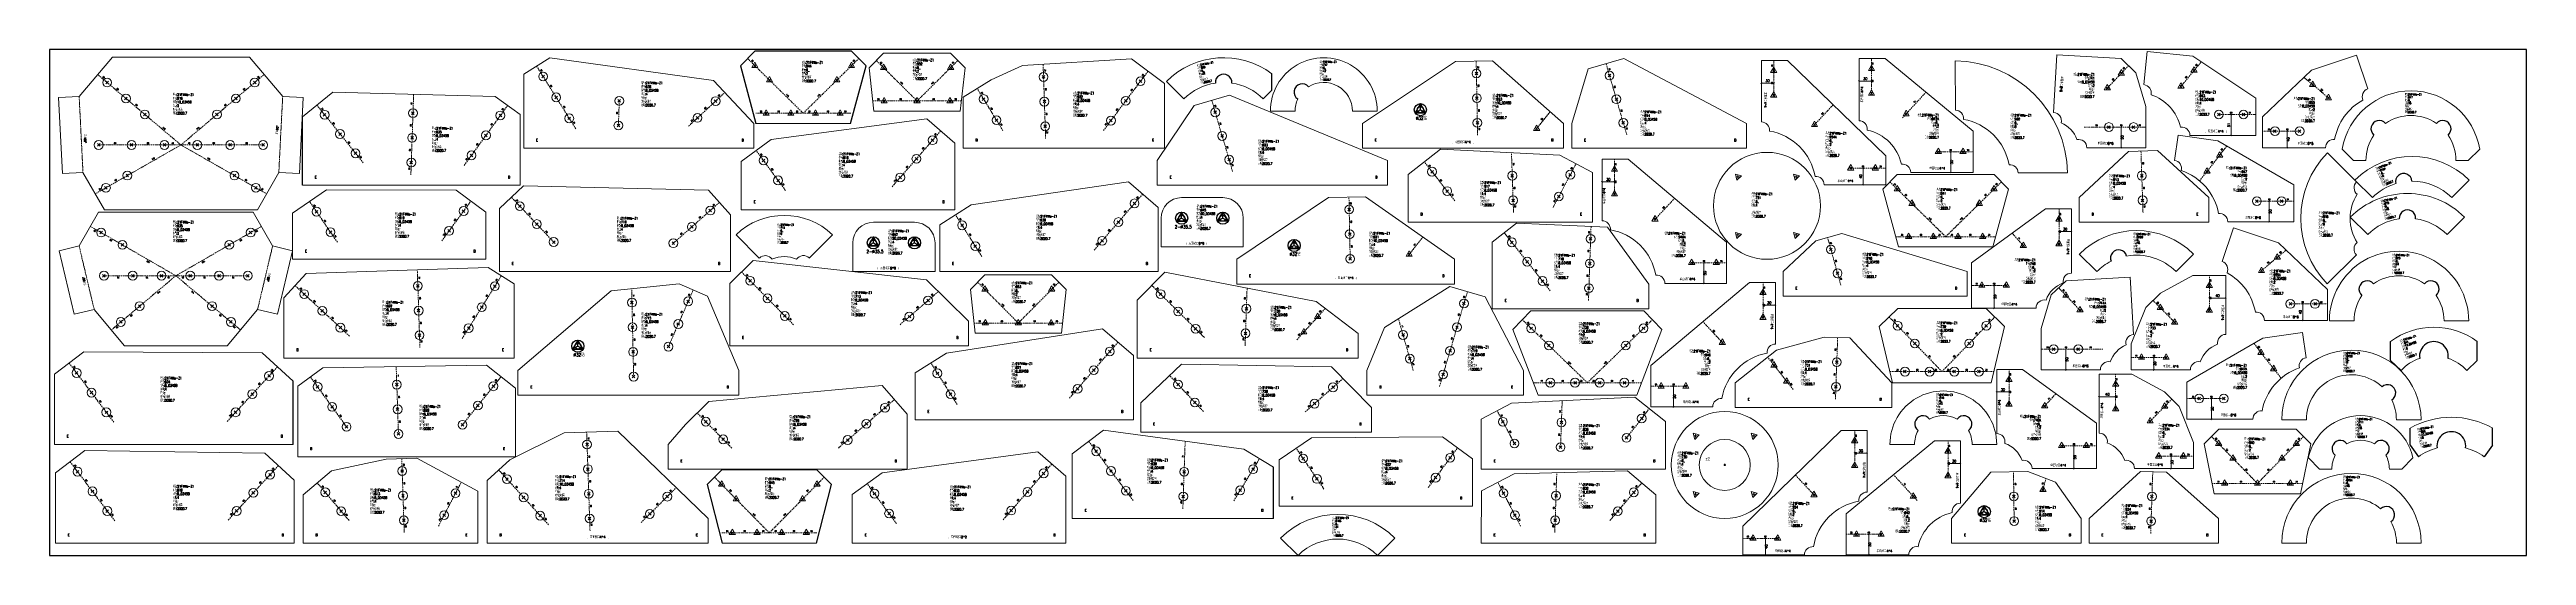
# Model space of a CAD drawing. Extents: x 1310 to 15542, y -76 to 8381.
# Drawn here: x 6401 to 12427, y 7151 to 8381 of the extents above; entities that cross this region are included whole.
import ezdxf
from ezdxf.enums import TextEntityAlignment as Align

# ---------------------------------------------------------------- set-up
doc = ezdxf.new("R2010")
doc.units = 0
doc.header["$MEASUREMENT"] = 0
doc.linetypes.add('一点画线', pattern=[5.2, 3, -1, 0.2, -1])
doc.linetypes.add('制弯线', pattern=[5.9, 4, -0.5, 0.2, -0.5, 0.2, -0.5])
doc.layers.get('0').update_dxf_attribs({"linetype": 'CONTINUOUS', "lineweight": 25})
for name, color, linetype, lineweight in [('1', 7, 'CONTINUOUS', 25), ('2', 7, 'CONTINUOUS', 25), ('5', 7, 'CONTINUOUS', 25)]:
    doc.layers.add(name, color=color, linetype=linetype, lineweight=lineweight)
doc.styles.add('HZ', font='txt.shx', dxfattribs={"width": 0.7, "oblique": 12, "bigfont": 'hztxt.shx'})
doc.styles.get("Standard").update_dxf_attribs({"font": 'simplex.shx', "width": 0.7, "height": 3, "bigfont": 'gbhzfs.shx'})

# ---------------------------------------------------------------- blocks, each defined once
blk = doc.blocks.new('板孔17.5')
at = {"layer": '5', "color": 7, "linetype": 'Continuous', "lineweight": 13}
for p, q in [((0, 1), (-0.866, -0.5)), ((-0.3, -0.3), (0.3, 0.3)), ((0.3, -0.3), (-0.3, 0.3)), ((0.866, -0.5), (0, 1)), ((-0.866, -0.5), (0.866, -0.5))]:
    blk.add_line(p, q, dxfattribs=at)
at = {"layer": '5', "color": 7, "linetype": 'Continuous', "lineweight": 0}
blk.add_circle((0, 0), 0.1, dxfattribs=at)
blk = doc.blocks.new('PLKM_e1cdd631-047d-42d0-a83b-dbcd7a772147', base_point=(17551.6, 9901.6))
at = {"layer": '1', "color": 7, "linetype": 'Continuous', "lineweight": 18}
for p, q in [((17174.7, 10053.3), (17174.7, 9903.8)), ((17237.7, 10053.3), (17174.7, 10053.3)), ((17477, 9821.3), (17237.7, 10053.3)), ((17477, 9751.3), (17477, 9821.3)), ((17327.2, 9751.3), (17477, 9751.3))]:
    blk.add_line(p, q, dxfattribs=at)
for centre, start, end in [((17174.7, 9883.8), 354.20792, 90), ((17307.2, 9751.3), 360, 95.79209)]:
    blk.add_arc(centre, 20, start, end, dxfattribs=at)
blk.add_ellipse((17170.6, 9747.2), major_axis=(-96.7, -96.7), ratio=0.997765, start_param=2.531642, end_param=3.751544, dxfattribs=at)
at = {"layer": '2', "color": 9, "linetype": '一点画线', "lineweight": 13}
for p, q in [((17204.7, 9968.3), (17204.7, 10053.3)), ((17303.8, 9897.1), (17349, 9945.4)), ((17392, 9791.3), (17477, 9791.3))]:
    blk.add_line(p, q, dxfattribs=at)
at = {"layer": '2', "color": 9, "linetype": 'Continuous', "lineweight": 18}
for p, q in [((17176.1, 9999.8), (17173.2, 9996.9)), ((17204.7, 9998.3), (17174.7, 9998.3)), ((17206.1, 9999.8), (17203.2, 9996.9)), ((17420.6, 9792.7), (17423.4, 9789.9)), ((17422, 9791.3), (17422, 9751.3)), ((17420.6, 9752.7), (17423.4, 9749.9))]:
    blk.add_line(p, q, dxfattribs=at)
at = {"layer": '1', "color": 7, "linetype": 'Continuous', "lineweight": 0, "xscale": 8.75, "yscale": 8.75, "zscale": 8.75}
for p in [(17204.7, 10028.3), (17204.7, 9968.3), (17303.8, 9897.1), (17392, 9791.3), (17452, 9791.3)]:
    blk.add_blockref('板孔17.5', p, dxfattribs=at)
at = {"layer": '1', "color": 7, "linetype": 'Continuous', "lineweight": 13}
blk.add_text('单面坡口4*4', height=6, rotation=270, dxfattribs=at).set_placement((17179.4, 9957.8), align=Align.BOTTOM_CENTER)
blk.add_text('单面坡口4*4', height=6, dxfattribs=at).set_placement((17379.1, 9755.7), align=Align.BOTTOM_CENTER)
at = {"layer": '1', "color": 7, "linetype": 'Continuous', "lineweight": 13, "insert": (17330, 9879.3), "char_height": 6, "width": 600, "attachment_point": 1, "line_spacing_factor": 0.9}
blk.add_mtext('塔型:21F4Wa-Z1\\P件号:954A\\P板厚:6_\\P数量:2\\P焊接:√\\P放样:胡雄亮\\P日期:2020.7', dxfattribs=at)
at = {"layer": '2', "color": 7, "linetype": 'Continuous', "lineweight": 13}
for s, height, p in [('30', 6, (17189.7, 9999.3)), ('60', 3, (17422, 9793.3)), ('25', 3, (17464.5, 9793.3))]:
    blk.add_text(s, height=height, dxfattribs=at).set_placement(p, align=Align.BOTTOM_CENTER)
for s, height, rotation, p in [('25', 3, 90, (17202.7, 10040.8)), ('60', 3, 90, (17202.7, 9998.3)), ('66', 3, 47, (17324.9, 9922.7)), ('40', 6, 90, (17421, 9771.3))]:
    blk.add_text(s, height=height, rotation=rotation, dxfattribs=at).set_placement(p, align=Align.BOTTOM_CENTER)
blk = doc.blocks.new('PLKM_87663d26-7686-4f4d-83c4-d636de6557fd', base_point=(14477.5, 11230.2))
at = {"layer": '5', "color": 7, "linetype": 'Continuous', "lineweight": 13}
blk.add_circle((14261.6, 11230.2), 130, dxfattribs=at)
at = {"layer": '2', "color": 7, "linetype": 'Continuous', "lineweight": 13, "xscale": 8.749999999999549, "yscale": 8.749999999999549, "zscale": 8.75, "rotation": 45}
for p in [(14190.9, 11300.9), (14332.3, 11300.9), (14190.9, 11159.4), (14332.3, 11159.4)]:
    blk.add_blockref('板孔17.5', p, dxfattribs=at)
at = {"layer": '1', "color": 7, "linetype": 'Continuous', "lineweight": 13, "insert": (14223.5, 11261.9), "char_height": 6, "width": 600, "attachment_point": 1, "line_spacing_factor": 0.9}
blk.add_mtext('塔型:21F4Wa-Z1\\P件号:721\\P板厚:6_\\P数量:4\\P\\P放样:胡雄亮\\P日期:2020.7', dxfattribs=at)
blk = doc.blocks.new('PLKM_4847e962-f3f5-4706-8adf-cc0f40c50afb', base_point=(14024.9, 11230.2))
at = {"color": 0, "linetype": 'Continuous'}
for p, q in [((13845.1, 11230.2), (13850.1, 11230.2)), ((13847.6, 11227.7), (13847.6, 11232.7))]:
    blk.add_line(p, q, dxfattribs=at)
at = {"layer": '5', "color": 7, "linetype": 'Continuous', "lineweight": 13}
for radius in [130, 62]:
    blk.add_circle((13847.6, 11230.2), radius, dxfattribs=at)
at = {"layer": '2', "color": 7, "linetype": 'Continuous', "lineweight": 13, "xscale": 8.749999999999549, "yscale": 8.749999999999549, "zscale": 8.75, "rotation": 45}
for p in [(13776.8, 11300.9), (13918.3, 11300.9), (13776.8, 11159.4), (13918.3, 11159.4)]:
    blk.add_blockref('板孔17.5', p, dxfattribs=at)
at = {"layer": '1', "color": 7, "linetype": 'Continuous', "lineweight": 13}
blk.add_text('挖空', height=6, dxfattribs=at).set_placement((13805.9, 11239.6), align=Align.BOTTOM_CENTER)
at = {"layer": '1', "color": 7, "linetype": 'Continuous', "lineweight": 13, "insert": (13732.3, 11261.9), "char_height": 6, "width": 600, "attachment_point": 1, "line_spacing_factor": 0.9}
blk.add_mtext('塔型:21F4Wa-Z1\\P件号:720\\P板厚:6_\\P数量:4\\P焊接:√\\P放样:胡雄亮\\P日期:2020.7', dxfattribs=at)
blk = doc.blocks.new('PLKM_3ffd711e-4600-4573-89ad-68b87d5a20a8', base_point=(19235.5, 9312.2))
at = {"color": 2}
for p, q in [((18942.6, 9337), (18929.8, 9314.7)), ((18929.8, 9314.7), (18955.5, 9314.7)), ((18955.5, 9314.7), (18942.6, 9337)), ((19029.8, 9314.7), (19042.6, 9337)), ((19055.5, 9314.7), (19029.8, 9314.7)), ((19042.6, 9337), (19055.5, 9314.7))]:
    blk.add_line(p, q, dxfattribs=at)
for p, q in [((18942.6, 9322.2), (18929.8, 9314.7)), ((18942.6, 9322.2), (18942.6, 9337)), ((18942.6, 9322.2), (18955.5, 9314.7)), ((19042.6, 9322.2), (19029.8, 9314.7)), ((19042.6, 9322.2), (19042.6, 9337)), ((19042.6, 9322.2), (19055.5, 9314.7))]:
    blk.add_line(p, q)
for centre, radius in [((18942.6, 9322.2), 14.8), ((18942.6, 9322.2), 7.42), ((19042.6, 9322.2), 14.8), ((19042.6, 9322.2), 7.42)]:
    blk.add_circle(centre, radius)
at = {"layer": '1', "color": 7, "linetype": 'Continuous', "lineweight": 18}
for p, q in [((19042.6, 9372.2), (18942.6, 9372.2)), ((18892.6, 9322.2), (18892.6, 9252.2)), ((19092.6, 9252.2), (19092.6, 9322.2)), ((18892.6, 9252.2), (19092.6, 9252.2))]:
    blk.add_line(p, q, dxfattribs=at)
for centre, start, end in [((18942.6, 9322.2), 90, 180), ((19042.6, 9322.2), 0, 90)]:
    blk.add_arc(centre, 50, start, end, dxfattribs=at)
at = {"color": 7, "style": 'HZ', "width": 0.8}
blk.add_text('2-%%C35.5', height=8, dxfattribs=at).set_placement((18925.8, 9297.2))
at = {"layer": '1', "color": 7, "linetype": 'Continuous', "lineweight": 13}
blk.add_text('↓ 双面坡口9*9 ↓', height=6, dxfattribs=at).set_placement((18978.6, 9255.9), align=Align.BOTTOM_CENTER)
at = {"layer": '1', "color": 7, "linetype": 'Continuous', "lineweight": 13, "insert": (18978.4, 9354.1), "char_height": 6, "width": 600, "attachment_point": 1, "line_spacing_factor": 0.9}
blk.add_mtext('塔型:21F4Wa-Z1\\P件号:957\\P板厚:20_Q345B\\P数量:4\\P焊接:√\\P放样:胡雄亮\\P日期:2020.7', dxfattribs=at)
blk = doc.blocks.new('板孔21.5')
at = {"layer": '5', "color": 7, "linetype": 'Continuous', "lineweight": 13}
for p, q in [((-0.3, -0.3), (0.3, 0.3)), ((0.3, -0.3), (-0.3, 0.3))]:
    blk.add_line(p, q, dxfattribs=at)
blk.add_circle((0, 0), 1, dxfattribs=at)
blk = doc.blocks.new('PLKM_93b4ce15-1a64-4b0f-bfd2-b0ce9997255c', base_point=(10465.8, 9372.3))
at = {"layer": '1', "color": 7, "linetype": 'Continuous', "lineweight": 18}
for p, q in [((10123.6, 9534.7), (10076.1, 9452.4)), ((10499.4, 9534.7), (10123.6, 9534.7)), ((10546.8, 9452.4), (10499.4, 9534.7)), ((10076.1, 9452.4), (10027.4, 9440.9)), ((10027.4, 9440.9), (10064, 9286.6)), ((10595.5, 9440.9), (10546.8, 9452.4)), ((10558.9, 9286.6), (10595.5, 9440.9)), ((10064, 9286.6), (10112.7, 9298.1)), ((10112.7, 9298.1), (10186.6, 9210)), ((10436.3, 9210), (10510.3, 9298.1)), ((10510.3, 9298.1), (10558.9, 9286.6)), ((10186.6, 9210), (10436.3, 9210))]:
    blk.add_line(p, q, dxfattribs=at)
at = {"layer": '2', "color": 9, "linetype": '一点画线', "lineweight": 13}
for p, q in [((10311.5, 9380.1), (10103.6, 9500)), ((10311.5, 9380.1), (10519.4, 9500)), ((10136.5, 9380.1), (10486.5, 9380.1)), ((10311.5, 9380.1), (10154.5, 9248.3)), ((10311.4, 9380.1), (10468.5, 9248.3))]:
    blk.add_line(p, q, dxfattribs=at)
at = {"layer": '2', "color": 190, "linetype": '制弯线', "lineweight": 13}
for p, q in [((10076.1, 9452.4), (10112.7, 9298.1)), ((10510.3, 9298.1), (10546.8, 9452.4))]:
    blk.add_line(p, q, dxfattribs=at)
at = {"layer": '1', "color": 7, "linetype": 'Continuous', "lineweight": 0, "xscale": 10.75, "yscale": 10.75, "zscale": 10.75, "rotation": 180}
for p in [(10129.6, 9485), (10181.5, 9455.1), (10441.4, 9455.1), (10493.4, 9485), (10136.5, 9380.1), (10206.5, 9380.1), (10276.5, 9380.1), (10346.5, 9380.1), (10416.5, 9380.1), (10486.5, 9380.1), (10223.4, 9306.2), (10399.5, 9306.2), (10177.4, 9267.6), (10445.5, 9267.6)]:
    blk.add_blockref('板孔21.5', p, dxfattribs=at)
at = {"layer": '1', "color": 7, "linetype": 'Continuous', "lineweight": 13, "insert": (10304.1, 9513.3), "char_height": 6, "width": 600, "attachment_point": 1, "line_spacing_factor": 0.9}
blk.add_mtext('塔型:21F4Wa-Z1\\P件号:935\\P板厚:8_Q345B\\P数量:2\\P放样:胡雄亮\\P日期:2020.7', dxfattribs=at)
at = {"layer": '2', "color": 7, "linetype": 'Continuous', "lineweight": 13}
for s, rotation, p in [('30', 151, (10115.6, 9490.8)), ('60', 151, (10154.6, 9468.3)), ('60', 210, (10468.4, 9468.3)), ('30', 210, (10507.4, 9490.8)), ('150', 151, (10245.5, 9415.8)), ('150', 210, (10377.4, 9415.8)), ('70', 180, (10171.5, 9378.1)), ('70', 180, (10241.5, 9378.1)), ('115', 220, (10268.7, 9341.6)), ('35', 180, (10294, 9378.1)), ('35', 180, (10329, 9378.1)), ('115', 141, (10354.2, 9341.6)), ('70', 180, (10381.5, 9378.1)), ('70', 180, (10451.5, 9378.1)), ('60', 220, (10201.7, 9285.3)), ('60', 141, (10421.2, 9285.3)), ('30', 220, (10167.2, 9256.4)), ('30', 141, (10455.7, 9256.4))]:
    blk.add_text(s, height=3, rotation=rotation, dxfattribs=at).set_placement(p, align=Align.BOTTOM_CENTER)
for rotation, p in [(104, (10095.3, 9357.4)), (257, (10535.7, 9387.6))]:
    blk.add_text('正曲90%%d', height=5, rotation=rotation, dxfattribs=at).set_placement(p, align=Align.BOTTOM_LEFT)
blk = doc.blocks.new('PLKM_20691a1c-0b39-4be6-8b20-e24ef897de38', base_point=(3760.4, 9417.1))
at = {"color": 0, "linetype": 'Continuous'}
for q in [(3719.6, 9323.4), (3740.8, 9384.2)]:
    blk.add_line((3740.8, 9344.6), q, dxfattribs=at)
blk.add_arc((3623.1, 9363.3), 20, 355.79874, 184.20126, dxfattribs=at)
at = {"layer": '1', "color": 7, "linetype": 'Continuous', "lineweight": 18}
blk.add_line((3484, 9365.6), (3526.5, 9323.2), dxfattribs=at)
for radius, start, end in [(196.5, 53.21602, 135.06727), (136.5, 98.40251, 135.06727), (136.5, 45.03364, 81.59749)]:
    blk.add_arc((3623.1, 9226.8), radius, start, end, dxfattribs=at)
at = {"layer": '1', "color": 7, "linetype": 'Continuous', "lineweight": 13, "insert": (3557.6, 9406), "char_height": 4.8, "width": 480, "attachment_point": 1, "rotation": 12.64031, "line_spacing_factor": 0.9}
blk.add_mtext('塔型:21F4Wa-Z1\\P件号:920\\P板厚:6_\\P数量:32\\P焊接:√\\P放样:胡雄亮\\P日期:2020.7', dxfattribs=at)
blk = doc.blocks.new('PLKM_57c4ca7e-3648-4a83-93a5-bf8d7940f0f4', base_point=(5703.8, 11207.4))
at = {"color": 0, "linetype": 'Continuous'}
blk.add_arc((5481.5, 11188.9), 20, 40.12043, 236.54685, dxfattribs=at)
at = {"layer": '1', "color": 7, "linetype": 'Continuous', "lineweight": 18}
for p, q in [((5403.8, 11142.3), (5463.8, 11142.4)), ((5603.8, 11142.4), (5663.8, 11142.3))]:
    blk.add_line(p, q, dxfattribs=at)
for radius, start, end in [(130, 359.96636, 180.03364), (70, 359.96636, 121.90722), (70, 154.76006, 180.03364)]:
    blk.add_arc((5533.8, 11142.4), radius, start, end, dxfattribs=at)
at = {"layer": '1', "color": 7, "linetype": 'Continuous', "lineweight": 13, "insert": (5523.9, 11264.8), "char_height": 4.8, "width": 480, "attachment_point": 1, "line_spacing_factor": 0.9}
blk.add_mtext('塔型:21F4Wa-Z1\\P件号:717\\P板厚:6_\\P数量:12\\P焊接:√\\P放样:胡雄亮\\P日期:2020.7', dxfattribs=at)
blk = doc.blocks.new('PLKM_3f8c25ff-0847-4384-83a7-55b607c1494c', base_point=(5711.2, 11389.2))
at = {"color": 0, "linetype": 'Continuous'}
for centre, start, end in [((5495.3, 11373.7), 36.82043, 233.24685), ((5594.3, 11373.7), 306.75315, 143.17958)]:
    blk.add_arc(centre, 20, start, end, dxfattribs=at)
at = {"layer": '1', "color": 7, "linetype": 'Continuous', "lineweight": 18}
for p, q in [((5414.8, 11324.1), (5474.8, 11324.2)), ((5614.8, 11324.2), (5674.8, 11324.1))]:
    blk.add_line(p, q, dxfattribs=at)
for radius, start, end in [(130, 359.96636, 180.03364), (70, 61.39279, 118.60722), (70, 151.46006, 180.03364), (70, 359.96636, 28.53994)]:
    blk.add_arc((5544.8, 11324.2), radius, start, end, dxfattribs=at)
at = {"layer": '1', "color": 7, "linetype": 'Continuous', "lineweight": 13, "insert": (5527.5, 11447.3), "char_height": 4.8, "width": 480, "attachment_point": 1, "line_spacing_factor": 0.9}
blk.add_mtext('塔型:21F4Wa-Z1\\P件号:716\\P板厚:6_\\P数量:12\\P焊接:√\\P放样:胡雄亮\\P日期:2020.7', dxfattribs=at)
blk = doc.blocks.new('PLKM_78d489de-ae6d-4b39-9b88-2ca040de2816', base_point=(19667, 9328.6))
at = {"layer": '1', "color": 7, "linetype": 'Continuous', "lineweight": 18}
for p, q in [((19300.2, 9464.8), (19300.3, 9344.8)), ((19452.9, 9192.3), (19573, 9192.3))]:
    blk.add_line(p, q, dxfattribs=at)
for centre, radius, start, end in [((19296.5, 9188.3), 276.5, 0.8289, 89.23837), ((19300.3, 9324.8), 20, 354.18678, 90.06727), ((19296.5, 9188.3), 136.5, 10.08175, 79.98552), ((19432.9, 9192.3), 20, 360, 95.88049)]:
    blk.add_arc(centre, radius, start, end, dxfattribs=at)
at = {"layer": '1', "color": 7, "linetype": 'Continuous', "lineweight": 13, "insert": (19433.8, 9335.3), "char_height": 6, "width": 600, "attachment_point": 1, "line_spacing_factor": 0.9}
blk.add_mtext('塔型:21F4Wa-Z1\\P件号:960\\P板厚:6_\\P数量:8\\P焊接:√\\P放样:胡雄亮\\P日期:2020.7', dxfattribs=at)
blk = doc.blocks.new('PLKM_61678095-32e7-4069-88f2-fb8b9d0f0194', base_point=(18853.4, 9347.1))
at = {"color": 0, "linetype": 'Continuous'}
for p, q in [((18604.7, 9296.7), (18604.7, 9338.1)), ((18604.7, 9296.7), (18625.2, 9268.3)), ((18805.7, 9296.7), (18785.2, 9268.3)), ((18805.7, 9296.7), (18805.7, 9338.1))]:
    blk.add_line(p, q, dxfattribs=at)
blk.add_arc((18705.2, 9294.2), 35, 352.63411, 187.36589, dxfattribs=at)
at = {"layer": '1', "color": 7, "linetype": 'Continuous', "lineweight": 18}
for radius, start, end in [(206.5, 60.87314, 119.12686), (136.5, 104.73177, 125.87936), (136.5, 54.12064, 75.26823)]:
    blk.add_arc((18705.2, 9157.7), radius, start, end, dxfattribs=at)
at = {"layer": '1', "color": 7, "linetype": 'Continuous', "lineweight": 13, "insert": (18621.2, 9336.6), "char_height": 4.8, "width": 480, "attachment_point": 1, "rotation": 10.71374, "line_spacing_factor": 0.9}
blk.add_mtext('塔型:21F4Wa-Z1\\P件号:956\\P板厚:12_Q345B\\P数量:8\\P焊接:√\\P放样:胡雄亮\\P日期:2020.7', dxfattribs=at)
blk = doc.blocks.new('PLKM_1d7a8c4c-3887-46e5-93e0-d3db78cc316a', base_point=(18072.1, 9397.1))
at = {"layer": '1', "color": 7, "linetype": 'Continuous', "lineweight": 18}
for p, q in [((17742.2, 9510.3), (17714.8, 9428.4)), ((17852.1, 9473.7), (17742.2, 9510.3)), ((17970.8, 9360.5), (17852.1, 9473.7)), ((17970.8, 9285.3), (17970.8, 9360.5)), ((17817.9, 9285.3), (17970.8, 9285.3))]:
    blk.add_line(p, q, dxfattribs=at)
for centre, start, end in [((17708.5, 9409.4), 335.51709, 71.55342), ((17797.9, 9285.3), 0, 95.99649)]:
    blk.add_arc(centre, 20, start, end, dxfattribs=at)
blk.add_ellipse((17661.4, 9281.1), major_axis=(41, -130.5), ratio=0.997868, start_param=1.443505, end_param=2.337381, dxfattribs=at)
at = {"layer": '2', "color": 9, "linetype": '一点画线', "lineweight": 13}
for p, q in [((17810.5, 9406.4), (17870.3, 9456.3)), ((17880.8, 9325.5), (17970.8, 9325.5))]:
    blk.add_line(p, q, dxfattribs=at)
at = {"layer": '2', "color": 9, "linetype": 'Continuous', "lineweight": 18}
for p, q in [((17909.4, 9326.9), (17912.2, 9324)), ((17909.4, 9286.7), (17912.2, 9283.9)), ((17910.8, 9325.5), (17910.8, 9285.3))]:
    blk.add_line(p, q, dxfattribs=at)
at = {"layer": '1', "color": 7, "linetype": 'Continuous', "lineweight": 0}
for name, p, xscale, yscale, zscale in [('板孔17.5', (17810.5, 9406.4), 8.75, 8.75, 8.75), ('板孔17.5', (17848.9, 9438.4), 8.75, 8.75, 8.75), ('板孔21.5', (17880.8, 9325.5), 10.75, 10.75, 10.75), ('板孔21.5', (17940.8, 9325.5), 10.75, 10.75, 10.75)]:
    blk.add_blockref(name, p, dxfattribs=dict(at, xscale=xscale, yscale=yscale, zscale=zscale))
at = {"layer": '1', "color": 7, "linetype": 'Continuous', "lineweight": 13}
blk.add_text('单面坡口6*6', height=6, dxfattribs=at).set_placement((17881.9, 9289), align=Align.BOTTOM_CENTER)
at = {"layer": '1', "color": 7, "linetype": 'Continuous', "lineweight": 13, "insert": (17829.4, 9408.2), "char_height": 6, "width": 600, "attachment_point": 1, "line_spacing_factor": 0.9}
blk.add_mtext('塔型:21F4Wa-Z1\\P件号:955A\\P板厚:8_Q345B\\P数量:2\\P焊接:√\\P放样:胡雄亮\\P日期:2020.7', dxfattribs=at)
at = {"layer": '2', "color": 7, "linetype": 'Continuous', "lineweight": 13}
for s, height, rotation, p in [('50', 3, 40, (17828.4, 9424)), ('28', 3, 40, (17858.3, 9448.9)), ('40', 6, 90, (17909.8, 9305.4))]:
    blk.add_text(s, height=height, rotation=rotation, dxfattribs=at).set_placement(p, align=Align.BOTTOM_CENTER)
for s, p in [('60', (17910.8, 9327.5)), ('30', (17955.8, 9327.5))]:
    blk.add_text(s, height=3, dxfattribs=at).set_placement(p, align=Align.BOTTOM_CENTER)
blk = doc.blocks.new('PLKM_414d7010-b520-4083-ad79-d6586355cf1b', base_point=(18138.2, 9397.1))
at = {"layer": '1', "color": 7, "linetype": 'Continuous', "lineweight": 18}
for p, q in [((18246.7, 9360.5), (18365.4, 9473.7)), ((18365.4, 9473.7), (18475.3, 9510.3)), ((18475.3, 9510.3), (18502.7, 9428.4)), ((18246.7, 9285.3), (18246.7, 9360.5)), ((18399.6, 9285.3), (18246.7, 9285.3))]:
    blk.add_line(p, q, dxfattribs=at)
for centre, start, end in [((18509, 9409.4), 108.44658, 204.48291), ((18419.6, 9285.3), 84.00351, 180)]:
    blk.add_arc(centre, 20, start, end, dxfattribs=at)
at = {"layer": '1', "color": 7, "linetype": 'Continuous', "lineweight": 18, "extrusion": (0, 0, -1)}
blk.add_ellipse((18556.1, 9281.1), major_axis=(-41, -130.5), ratio=0.997868, start_param=1.443505, end_param=2.337381, dxfattribs=at)
at = {"layer": '2', "color": 9, "linetype": '一点画线', "lineweight": 13}
for p, q in [((18407, 9406.4), (18347.2, 9456.3)), ((18336.7, 9325.5), (18246.7, 9325.5))]:
    blk.add_line(p, q, dxfattribs=at)
at = {"layer": '2', "color": 9, "linetype": 'Continuous', "lineweight": 18}
for p, q in [((18308.1, 9326.9), (18305.3, 9324)), ((18308.1, 9286.7), (18305.3, 9283.9)), ((18306.7, 9325.5), (18306.7, 9285.3))]:
    blk.add_line(p, q, dxfattribs=at)
at = {"layer": '1', "color": 7, "linetype": 'Continuous', "lineweight": 0}
for name, p, xscale, yscale, zscale in [('板孔17.5', (18368.6, 9438.4), -8.75, 8.75, 8.75), ('板孔17.5', (18407, 9406.4), -8.75, 8.75, 8.75), ('板孔21.5', (18276.7, 9325.5), -10.75, 10.75, 10.75), ('板孔21.5', (18336.7, 9325.5), -10.75, 10.75, 10.75)]:
    blk.add_blockref(name, p, dxfattribs=dict(at, xscale=xscale, yscale=yscale, zscale=zscale))
at = {"layer": '1', "color": 7, "linetype": 'Continuous', "lineweight": 13}
blk.add_text('单面坡口6*6', height=6, dxfattribs=at).set_placement((18350.9, 9290.7), align=Align.BOTTOM_CENTER)
at = {"layer": '1', "color": 7, "linetype": 'Continuous', "lineweight": 13, "insert": (18373.7, 9407.6), "char_height": 6, "width": 600, "attachment_point": 3, "line_spacing_factor": 0.9}
blk.add_mtext('塔型:21F4Wa-Z1\\P件号:955\\P板厚:8_Q345B\\P数量:2\\P焊接:√\\P放样:胡雄亮\\P日期:2020.7', dxfattribs=at)
at = {"layer": '2', "color": 7, "linetype": 'Continuous', "lineweight": 13}
for s, height, rotation, p in [('28', 3, 320, (18359.2, 9448.9)), ('50', 3, 320, (18389.1, 9424)), ('40', 6, 90, (18313.7, 9305.4))]:
    blk.add_text(s, height=height, rotation=rotation, dxfattribs=at).set_placement(p, align=Align.BOTTOM_CENTER)
for s, p in [('30', (18261.7, 9327.5)), ('60', (18306.7, 9327.5))]:
    blk.add_text(s, height=3, dxfattribs=at).set_placement(p, align=Align.BOTTOM_CENTER)
blk = doc.blocks.new('PLKM_9a3696e2-3dec-4b9e-8c31-634630046000', base_point=(17880.2, 9901.6))
at = {"layer": '1', "color": 7, "linetype": 'Continuous', "lineweight": 18}
for p, q in [((17524.8, 9821.3), (17764.2, 10053.3)), ((17764.2, 10053.3), (17827.2, 10053.3)), ((17827.2, 10053.3), (17827.2, 9903.8)), ((17524.8, 9751.3), (17524.8, 9821.3)), ((17674.7, 9751.3), (17524.8, 9751.3))]:
    blk.add_line(p, q, dxfattribs=at)
for centre, start, end in [((17827.2, 9883.8), 90, 185.79208), ((17694.7, 9751.3), 84.20791, 180)]:
    blk.add_arc(centre, 20, start, end, dxfattribs=at)
at = {"layer": '1', "color": 7, "linetype": 'Continuous', "lineweight": 18, "extrusion": (0, 0, -1)}
blk.add_ellipse((17831.3, 9747.2), major_axis=(96.7, -96.7), ratio=0.997765, start_param=2.531642, end_param=3.751544, dxfattribs=at)
at = {"layer": '2', "color": 9, "linetype": '一点画线', "lineweight": 13}
for p, q in [((17797.2, 9968.3), (17797.2, 10053.3)), ((17698.1, 9897.1), (17652.8, 9945.4)), ((17609.8, 9791.3), (17524.8, 9791.3))]:
    blk.add_line(p, q, dxfattribs=at)
at = {"layer": '2', "color": 9, "linetype": 'Continuous', "lineweight": 18}
for p, q in [((17795.8, 9999.8), (17798.6, 9996.9)), ((17797.2, 9998.3), (17827.2, 9998.3)), ((17825.8, 9999.8), (17828.6, 9996.9)), ((17581.2, 9792.7), (17578.4, 9789.9)), ((17579.8, 9791.3), (17579.8, 9751.3)), ((17581.2, 9752.7), (17578.4, 9749.9))]:
    blk.add_line(p, q, dxfattribs=at)
at = {"layer": '1', "color": 7, "linetype": 'Continuous', "lineweight": 0, "xscale": -8.75, "yscale": 8.75, "zscale": 8.75}
for p in [(17797.2, 10028.3), (17797.2, 9968.3), (17698.1, 9897.1), (17549.8, 9791.3), (17609.8, 9791.3)]:
    blk.add_blockref('板孔17.5', p, dxfattribs=at)
at = {"layer": '1', "color": 7, "linetype": 'Continuous', "lineweight": 13}
blk.add_text('单面坡口4*4', height=6, rotation=270, dxfattribs=at).set_placement((17815.1, 9957.8), align=Align.BOTTOM_CENTER)
blk.add_text('单面坡口4*4', height=6, dxfattribs=at).set_placement((17622.7, 9755.7), align=Align.BOTTOM_CENTER)
at = {"layer": '1', "color": 7, "linetype": 'Continuous', "lineweight": 13, "insert": (17635.6, 9879.3), "char_height": 6, "width": 600, "attachment_point": 1, "line_spacing_factor": 0.9}
blk.add_mtext('塔型:21F4Wa-Z1\\P件号:954\\P板厚:6_\\P数量:2\\P焊接:√\\P放样:胡雄亮\\P日期:2020.7', dxfattribs=at)
at = {"layer": '2', "color": 7, "linetype": 'Continuous', "lineweight": 13}
for s, height, rotation, p in [('25', 3, 90, (17802.2, 10040.8)), ('60', 3, 90, (17802.2, 9998.3)), ('66', 3, 313, (17676.9, 9922.7)), ('40', 6, 90, (17586.8, 9771.3))]:
    blk.add_text(s, height=height, rotation=rotation, dxfattribs=at).set_placement(p, align=Align.BOTTOM_CENTER)
for s, height, p in [('30', 6, (17812.2, 9999.3)), ('25', 3, (17537.3, 9793.3)), ('60', 3, (17579.8, 9793.3))]:
    blk.add_text(s, height=height, dxfattribs=at).set_placement(p, align=Align.BOTTOM_CENTER)
blk = doc.blocks.new('PLKM_ecf4698f-cc99-450c-b7a1-e628c03da17a', base_point=(17084.3, 9354.8))
at = {"layer": '1', "color": 7, "linetype": 'Continuous', "lineweight": 18}
for p, q in [((16769.9, 9425.8), (16734.5, 9390.5)), ((16931.8, 9425.8), (16769.9, 9425.8)), ((16967.3, 9390.5), (16931.8, 9425.8)), ((16734.5, 9390.5), (16745.9, 9283.9)), ((16955.9, 9283.9), (16967.3, 9390.5)), ((16745.9, 9283.9), (16955.9, 9283.9))]:
    blk.add_line(p, q, dxfattribs=at)
at = {"layer": '2', "color": 9, "linetype": '一点画线', "lineweight": 13}
for p, q in [((16850.9, 9308.9), (16752.2, 9408.2)), ((16850.9, 9308.9), (16949.6, 9408.2)), ((16958.6, 9308.9), (16743.2, 9308.9))]:
    blk.add_line(p, q, dxfattribs=at)
at = {"layer": '1', "color": 7, "linetype": 'Continuous', "lineweight": 0, "xscale": 8.75, "yscale": 8.75, "zscale": 8.75}
for p in [(16769.8, 9390.4), (16931.9, 9390.4), (16770.9, 9308.9), (16850.9, 9308.9), (16930.9, 9308.9)]:
    blk.add_blockref('板孔17.5', p, dxfattribs=at)
at = {"layer": '1', "color": 7, "linetype": 'Continuous', "lineweight": 13, "insert": (16834.1, 9409.1), "char_height": 6, "width": 600, "attachment_point": 1, "line_spacing_factor": 0.9}
blk.add_mtext('塔型:21F4Wa-Z1\\P件号:953\\P板厚:6_\\P数量:2\\P放样:胡雄亮\\P日期:2020.7', dxfattribs=at)
at = {"layer": '2', "color": 7, "linetype": 'Continuous', "lineweight": 13}
for s, rotation, p in [('25', 316, (16762.4, 9400.7)), ('25', 45, (16939.3, 9400.7)), ('115', 316, (16811.8, 9351.1)), ('115', 45, (16890, 9351.1))]:
    blk.add_text(s, height=3, rotation=rotation, dxfattribs=at).set_placement(p, align=Align.BOTTOM_CENTER)
for s, p in [('28', (16757, 9310.9)), ('80', (16810.9, 9310.9)), ('80', (16890.9, 9310.9)), ('28', (16944.7, 9310.9))]:
    blk.add_text(s, height=3, dxfattribs=at).set_placement(p, align=Align.BOTTOM_CENTER)
blk = doc.blocks.new('PLKM_b4f55084-c650-4e1e-a534-2e363dc0e44b', base_point=(16653.8, 9354.6))
at = {"layer": '1', "color": 7, "linetype": 'Continuous', "lineweight": 18}
for p, q in [((16335.9, 9425.3), (16300.6, 9389.8)), ((16499.2, 9425.3), (16335.9, 9425.3)), ((16534.5, 9389.8), (16499.2, 9425.3)), ((16300.6, 9389.8), (16312.5, 9283.9)), ((16522.5, 9283.9), (16534.5, 9389.8)), ((16312.5, 9283.9), (16522.5, 9283.9))]:
    blk.add_line(p, q, dxfattribs=at)
at = {"layer": '2', "color": 9, "linetype": '一点画线', "lineweight": 13}
for p, q in [((16417.5, 9308.9), (16318.2, 9407.5)), ((16417.5, 9308.9), (16516.9, 9407.5)), ((16525.4, 9308.9), (16309.7, 9308.9))]:
    blk.add_line(p, q, dxfattribs=at)
at = {"layer": '1', "color": 7, "linetype": 'Continuous', "lineweight": 0, "xscale": 8.75, "yscale": 8.75, "zscale": 8.75}
for p in [(16336, 9389.9), (16499.1, 9389.9), (16337.5, 9308.9), (16417.5, 9308.9), (16497.5, 9308.9)]:
    blk.add_blockref('板孔17.5', p, dxfattribs=at)
at = {"layer": '1', "color": 7, "linetype": 'Continuous', "lineweight": 13, "insert": (16406.9, 9411.2), "char_height": 6, "width": 600, "attachment_point": 1, "line_spacing_factor": 0.9}
blk.add_mtext('塔型:21F4Wa-Z1\\P件号:952\\P板厚:6_\\P数量:2\\P放样:胡雄亮\\P日期:2020.7', dxfattribs=at)
at = {"layer": '2', "color": 7, "linetype": 'Continuous', "lineweight": 13}
for s, rotation, p in [('25', 316, (16328.5, 9400.1)), ('25', 45, (16506.6, 9400.1)), ('115', 316, (16378.2, 9350.8)), ('115', 45, (16456.9, 9350.8))]:
    blk.add_text(s, height=3, rotation=rotation, dxfattribs=at).set_placement(p, align=Align.BOTTOM_CENTER)
for s, p in [('28', (16323.6, 9310.9)), ('80', (16377.5, 9310.9)), ('80', (16457.5, 9310.9)), ('28', (16511.4, 9310.9))]:
    blk.add_text(s, height=3, dxfattribs=at).set_placement(p, align=Align.BOTTOM_CENTER)
blk = doc.blocks.new('PLKM_354ec350-0138-4111-9f96-429bbbf52a9f', base_point=(14278, 9390))
at = {"layer": '1', "color": 7, "linetype": 'Continuous', "lineweight": 18}
for p, q in [((14359.4, 9375.3), (14544.5, 9481.9)), ((14544.5, 9481.9), (14640.9, 9496.1)), ((14640.9, 9496.1), (14649.9, 9434.5)), ((14359.4, 9285.3), (14359.4, 9375.3)), ((14520.3, 9285.3), (14359.4, 9285.3))]:
    blk.add_line(p, q, dxfattribs=at)
for centre, start, end in [((14652.8, 9414.7), 98.36413, 194.39733), ((14540.3, 9285.3), 83.55857, 180)]:
    blk.add_arc(centre, 20, start, end, dxfattribs=at)
at = {"layer": '1', "color": 7, "linetype": 'Continuous', "lineweight": 18, "extrusion": (0, 0, -1)}
blk.add_ellipse((14676.8, 9280.1), major_axis=(-61.7, -122.1), ratio=0.997896, start_param=1.287421, end_param=2.349796, dxfattribs=at)
at = {"layer": '2', "color": 9, "linetype": '一点画线', "lineweight": 13}
for p, q in [((14588.8, 9384.6), (14522.7, 9469.3)), ((14449.4, 9335.3), (14359.4, 9335.3))]:
    blk.add_line(p, q, dxfattribs=at)
at = {"layer": '2', "color": 9, "linetype": 'Continuous', "lineweight": 18}
for p, q in [((14420.8, 9336.7), (14418, 9333.9)), ((14420.8, 9286.7), (14418, 9283.9)), ((14419.4, 9335.3), (14419.4, 9285.3))]:
    blk.add_line(p, q, dxfattribs=at)
at = {"layer": '1', "color": 7, "linetype": 'Continuous', "lineweight": 0}
for name, p, xscale, yscale, zscale in [('板孔17.5', (14540.2, 9446.8), -8.75, 8.75, 8.75), ('板孔17.5', (14571, 9407.4), -8.75, 8.75, 8.75), ('板孔21.5', (14389.4, 9335.3), -10.75, 10.75, 10.75), ('板孔21.5', (14449.4, 9335.3), -10.75, 10.75, 10.75)]:
    blk.add_blockref(name, p, dxfattribs=dict(at, xscale=xscale, yscale=yscale, zscale=zscale))
at = {"layer": '1', "color": 7, "linetype": 'Continuous', "lineweight": 13}
blk.add_text('单面坡口6*6', height=6, dxfattribs=at).set_placement((14460.6, 9290.3), align=Align.BOTTOM_CENTER)
at = {"layer": '1', "color": 7, "linetype": 'Continuous', "lineweight": 13, "insert": (14506.1, 9419.1), "char_height": 6, "width": 600, "attachment_point": 3, "line_spacing_factor": 0.9}
blk.add_mtext('塔型:21F4Wa-Z1\\P件号:947A\\P板厚:8_Q345B\\P数量:2\\P焊接:√\\P放样:胡雄亮\\P日期:2020.7', dxfattribs=at)
at = {"layer": '2', "color": 7, "linetype": 'Continuous', "lineweight": 13}
for s, height, rotation, p in [('29', 3, 308, (14533, 9459.3)), ('50', 3, 308, (14557.2, 9428.3)), ('50', 6, 90, (14426.4, 9310.3))]:
    blk.add_text(s, height=height, rotation=rotation, dxfattribs=at).set_placement(p, align=Align.BOTTOM_CENTER)
for s, p in [('30', (14374.4, 9337.3)), ('60', (14419.4, 9337.3))]:
    blk.add_text(s, height=3, dxfattribs=at).set_placement(p, align=Align.BOTTOM_CENTER)
blk = doc.blocks.new('PLKM_4379916e-8586-40ae-acd6-e55bd215401d', base_point=(14783.5, 9390))
at = {"layer": '1', "color": 7, "linetype": 'Continuous', "lineweight": 18}
for p, q in [((14849.9, 9434.5), (14859, 9496.1)), ((14859, 9496.1), (14955.3, 9481.9)), ((14955.3, 9481.9), (15140.4, 9375.3)), ((15140.4, 9375.3), (15140.4, 9285.3)), ((15140.4, 9285.3), (14979.5, 9285.3))]:
    blk.add_line(p, q, dxfattribs=at)
for centre, start, end in [((14847, 9414.7), 345.60267, 81.63588), ((14959.5, 9285.3), 360, 96.44144)]:
    blk.add_arc(centre, 20, start, end, dxfattribs=at)
at = {"layer": '1', "color": 7, "linetype": 'Continuous', "lineweight": 18, "extrusion": (0, 0, -1)}
blk.add_ellipse((14823.1, 9280.1), major_axis=(61.7, -122.1), ratio=0.997896, start_param=3.933389, end_param=4.995764, dxfattribs=at)
at = {"layer": '2', "color": 9, "linetype": '一点画线', "lineweight": 13}
for p, q in [((14911, 9384.6), (14977.2, 9469.3)), ((15050.4, 9335.3), (15140.4, 9335.3))]:
    blk.add_line(p, q, dxfattribs=at)
at = {"layer": '2', "color": 9, "linetype": 'Continuous', "lineweight": 18}
for p, q in [((15081.8, 9336.7), (15079, 9333.9)), ((15081.8, 9286.7), (15079, 9283.9)), ((15080.4, 9335.3), (15080.4, 9285.3))]:
    blk.add_line(p, q, dxfattribs=at)
at = {"layer": '1', "color": 7, "linetype": 'Continuous', "lineweight": 0}
for name, p, xscale, yscale, zscale in [('板孔17.5', (14928.9, 9407.4), -8.75, 8.75, 8.75), ('板孔17.5', (14959.6, 9446.8), -8.75, 8.75, 8.75), ('板孔21.5', (15050.4, 9335.3), -10.75, 10.75, 10.75), ('板孔21.5', (15110.4, 9335.3), -10.75, 10.75, 10.75)]:
    blk.add_blockref(name, p, dxfattribs=dict(at, xscale=xscale, yscale=yscale, zscale=zscale))
at = {"layer": '1', "color": 7, "linetype": 'Continuous', "lineweight": 13}
blk.add_text('单面坡口6*6', height=6, dxfattribs=at).set_placement((15041.1, 9290.3), align=Align.BOTTOM_CENTER)
at = {"layer": '1', "color": 7, "linetype": 'Continuous', "lineweight": 13, "insert": (15026.6, 9419.1), "char_height": 6, "width": 600, "attachment_point": 3, "line_spacing_factor": 0.9}
blk.add_mtext('塔型:21F4Wa-Z1\\P件号:947\\P板厚:8_Q345B\\P数量:2\\P焊接:√\\P放样:胡雄亮\\P日期:2020.7', dxfattribs=at)
at = {"layer": '2', "color": 7, "linetype": 'Continuous', "lineweight": 13}
for s, height, rotation, p in [('29', 3, 51, (14966.8, 9459.3)), ('50', 3, 51, (14942.7, 9428.3)), ('50', 6, 90, (15087.4, 9310.3))]:
    blk.add_text(s, height=height, rotation=rotation, dxfattribs=at).set_placement(p, align=Align.BOTTOM_CENTER)
for s, p in [('60', (15080.4, 9337.3)), ('30', (15125.4, 9337.3))]:
    blk.add_text(s, height=3, dxfattribs=at).set_placement(p, align=Align.BOTTOM_CENTER)
blk = doc.blocks.new('PLKM_e88bc41c-f660-43e5-93d8-e23ba5aa751f', base_point=(15294.7, 9435.6))
at = {"layer": '1', "color": 7, "linetype": 'Continuous', "lineweight": 18}
for p, q in [((15341.8, 9587.3), (15404.8, 9587.3)), ((15341.8, 9437.8), (15341.8, 9587.3)), ((15404.8, 9587.3), (15644.5, 9385.3)), ((15644.5, 9385.3), (15644.5, 9285.3)), ((15644.5, 9285.3), (15494.3, 9285.3))]:
    blk.add_line(p, q, dxfattribs=at)
for centre, start, end in [((15341.8, 9417.8), 354.20791, 90), ((15474.3, 9285.3), 360, 95.79208)]:
    blk.add_arc(centre, 20, start, end, dxfattribs=at)
at = {"layer": '1', "color": 7, "linetype": 'Continuous', "lineweight": 18, "extrusion": (0, 0, -1)}
blk.add_ellipse((15337.7, 9281.2), major_axis=(-96.7, -96.7), ratio=0.997765, start_param=2.531641, end_param=3.751544, dxfattribs=at)
at = {"layer": '2', "color": 9, "linetype": '一点画线', "lineweight": 13}
for p, q in [((15371.8, 9502.3), (15371.8, 9587.3)), ((15470.6, 9441.4), (15517.8, 9492)), ((15559.5, 9335.3), (15644.5, 9335.3))]:
    blk.add_line(p, q, dxfattribs=at)
at = {"layer": '2', "color": 9, "linetype": 'Continuous', "lineweight": 18}
for p, q in [((15340.4, 9533.7), (15343.2, 9530.9)), ((15371.8, 9532.3), (15341.8, 9532.3)), ((15370.4, 9533.7), (15373.2, 9530.9)), ((15590.9, 9336.7), (15588.1, 9333.9)), ((15590.9, 9286.7), (15588.1, 9283.9)), ((15589.5, 9335.3), (15589.5, 9285.3))]:
    blk.add_line(p, q, dxfattribs=at)
at = {"layer": '1', "color": 7, "linetype": 'Continuous', "lineweight": 0, "xscale": -8.75, "yscale": 8.75, "zscale": 8.75}
for p in [(15371.8, 9562.3), (15371.8, 9502.3), (15470.6, 9441.4), (15559.5, 9335.3), (15619.5, 9335.3)]:
    blk.add_blockref('板孔17.5', p, dxfattribs=at)
at = {"layer": '1', "color": 7, "linetype": 'Continuous', "lineweight": 13}
blk.add_text('单面坡口4*4', height=6, rotation=90, dxfattribs=at).set_placement((15351.6, 9498.3), align=Align.BOTTOM_CENTER)
blk.add_text('单面坡口4*4', height=6, dxfattribs=at).set_placement((15549.4, 9290.7), align=Align.BOTTOM_CENTER)
at = {"layer": '1', "color": 7, "linetype": 'Continuous', "lineweight": 13, "insert": (15544.8, 9409.9), "char_height": 6, "width": 600, "attachment_point": 3, "line_spacing_factor": 0.9}
blk.add_mtext('塔型:21F4Wa-Z1\\P件号:946A\\P板厚:6_\\P数量:2\\P焊接:√\\P放样:胡雄亮\\P日期:2020.7', dxfattribs=at)
at = {"layer": '2', "color": 7, "linetype": 'Continuous', "lineweight": 13}
for s, height, p in [('30', 6, (15356.8, 9533.3)), ('60', 3, (15589.5, 9337.3)), ('25', 3, (15632, 9337.3))]:
    blk.add_text(s, height=height, dxfattribs=at).set_placement(p, align=Align.BOTTOM_CENTER)
for s, height, rotation, p in [('25', 3, 90, (15376.8, 9574.8)), ('60', 3, 90, (15376.8, 9532.3)), ('69', 3, 46, (15492.8, 9468.1)), ('50', 6, 90, (15596.5, 9310.3))]:
    blk.add_text(s, height=height, rotation=rotation, dxfattribs=at).set_placement(p, align=Align.BOTTOM_CENTER)
blk = doc.blocks.new('PLKM_3160610d-f31a-4011-85eb-0d43d47b7335', base_point=(15769, 9435.6))
at = {"layer": '1', "color": 7, "linetype": 'Continuous', "lineweight": 18}
for p, q in [((15844.5, 9385.3), (16084.3, 9587.3)), ((16084.3, 9587.3), (16147.3, 9587.3)), ((16147.3, 9587.3), (16147.3, 9437.8)), ((15844.5, 9285.3), (15844.5, 9385.3)), ((15994.8, 9285.3), (15844.5, 9285.3))]:
    blk.add_line(p, q, dxfattribs=at)
for centre, start, end in [((16147.3, 9417.8), 90, 185.79208), ((16014.8, 9285.3), 84.20791, 180)]:
    blk.add_arc(centre, 20, start, end, dxfattribs=at)
at = {"layer": '1', "color": 7, "linetype": 'Continuous', "lineweight": 18, "extrusion": (0, 0, -1)}
blk.add_ellipse((16151.4, 9281.2), major_axis=(96.7, -96.7), ratio=0.997765, start_param=2.531641, end_param=3.751544, dxfattribs=at)
at = {"layer": '2', "color": 9, "linetype": '一点画线', "lineweight": 13}
for p, q in [((16117.3, 9502.3), (16117.3, 9587.3)), ((16018.4, 9441.4), (15971.2, 9492)), ((15929.5, 9335.3), (15844.5, 9335.3))]:
    blk.add_line(p, q, dxfattribs=at)
at = {"layer": '2', "color": 9, "linetype": 'Continuous', "lineweight": 18}
for p, q in [((16115.8, 9533.7), (16118.7, 9530.9)), ((16117.3, 9532.3), (16147.3, 9532.3)), ((16145.8, 9533.7), (16148.7, 9530.9)), ((15900.9, 9336.7), (15898.1, 9333.9)), ((15900.9, 9286.7), (15898.1, 9283.9)), ((15899.5, 9335.3), (15899.5, 9285.3))]:
    blk.add_line(p, q, dxfattribs=at)
at = {"layer": '1', "color": 7, "linetype": 'Continuous', "lineweight": 0, "xscale": -8.75, "yscale": 8.75, "zscale": 8.75}
for p in [(16117.3, 9562.3), (16117.3, 9502.3), (16018.4, 9441.4), (15869.5, 9335.3), (15929.5, 9335.3)]:
    blk.add_blockref('板孔17.5', p, dxfattribs=at)
at = {"layer": '1', "color": 7, "linetype": 'Continuous', "lineweight": 13}
blk.add_text('单面坡口4*4', height=6, rotation=270, dxfattribs=at).set_placement((16133.9, 9492.9), align=Align.BOTTOM_CENTER)
blk.add_text('单面坡口4*4', height=6, dxfattribs=at).set_placement((15941.7, 9292), align=Align.BOTTOM_CENTER)
at = {"layer": '1', "color": 7, "linetype": 'Continuous', "lineweight": 13, "insert": (15989.4, 9423.4), "char_height": 6, "width": 600, "attachment_point": 3, "line_spacing_factor": 0.9}
blk.add_mtext('塔型:21F4Wa-Z1\\P件号:946\\P板厚:6_\\P数量:2\\P焊接:√\\P放样:胡雄亮\\P日期:2020.7', dxfattribs=at)
at = {"layer": '2', "color": 7, "linetype": 'Continuous', "lineweight": 13}
for s, height, rotation, p in [('25', 3, 90, (16122.3, 9574.8)), ('60', 3, 90, (16122.3, 9532.3)), ('69', 3, 313, (15996.3, 9468.1)), ('50', 6, 90, (15906.5, 9310.3))]:
    blk.add_text(s, height=height, rotation=rotation, dxfattribs=at).set_placement(p, align=Align.BOTTOM_CENTER)
for s, height, p in [('30', 6, (16132.3, 9533.3)), ('25', 3, (15857, 9337.3)), ('60', 3, (15899.5, 9337.3))]:
    blk.add_text(s, height=height, dxfattribs=at).set_placement(p, align=Align.BOTTOM_CENTER)
blk = doc.blocks.new('PLKM_42cc7b1a-2fbf-46af-ace5-c1b5deee4887', base_point=(14214.2, 9372.8))
at = {"color": 0, "linetype": 'Continuous'}
for p, q in [((14110.8, 9461.8), (13879.8, 9461.8)), ((13844.2, 9426.7), (13880.3, 9283.9)), ((14110.3, 9283.9), (14146.5, 9426.7))]:
    blk.add_line(p, q, dxfattribs=at)
at = {"layer": '1', "color": 7, "linetype": 'Continuous', "lineweight": 18}
for p, q in [((13879.8, 9461.8), (13844.2, 9426.7)), ((14146.5, 9426.7), (14110.8, 9461.8)), ((13880.3, 9283.9), (14110.3, 9283.9))]:
    blk.add_line(p, q, dxfattribs=at)
at = {"layer": '2', "color": 9, "linetype": '一点画线', "lineweight": 13}
for p, q in [((13995.3, 9308.9), (13862, 9444.2)), ((13995.3, 9308.9), (14128.7, 9444.2)), ((14110.6, 9308.9), (13880.1, 9308.9))]:
    blk.add_line(p, q, dxfattribs=at)
at = {"layer": '1', "color": 7, "linetype": 'Continuous', "lineweight": 0, "xscale": 8.75, "yscale": 8.75, "zscale": 8.75}
for p in [(13879.5, 9426.4), (14111.1, 9426.4), (13914.6, 9390.8), (14076, 9390.8), (13905.3, 9308.9), (13965.3, 9308.9), (14025.3, 9308.9), (14085.3, 9308.9)]:
    blk.add_blockref('板孔17.5', p, dxfattribs=at)
at = {"layer": '1', "color": 7, "linetype": 'Continuous', "lineweight": 13, "insert": (13984.2, 9442.7), "char_height": 6, "width": 600, "attachment_point": 1, "line_spacing_factor": 0.9}
blk.add_mtext('塔型:21F4Wa-Z1\\P件号:945\\P板厚:6_\\P数量:2\\P放样:胡雄亮\\P日期:2020.7', dxfattribs=at)
at = {"layer": '2', "color": 7, "linetype": 'Continuous', "lineweight": 13}
for s, rotation, p in [('50', 316, (13899.2, 9410)), ('50', 45, (14089.7, 9409.2)), ('115', 316, (13956.4, 9351.2)), ('115', 45, (14034.3, 9351.2))]:
    blk.add_text(s, height=3, rotation=rotation, dxfattribs=at).set_placement(p, align=Align.BOTTOM_CENTER)
for s, p in [('25', (13892.7, 9310.9)), ('60', (13935.3, 9310.9)), ('30', (13980.3, 9310.9)), ('30', (14010.3, 9310.9)), ('60', (14055.3, 9310.9)), ('25', (14097.9, 9310.9))]:
    blk.add_text(s, height=3, dxfattribs=at).set_placement(p, align=Align.BOTTOM_CENTER)
blk = doc.blocks.new('PLKM_40179d36-6577-4eaa-9ea6-9630950d7fdf', base_point=(13783.8, 9371.9))
at = {"color": 0, "linetype": 'Continuous'}
for p, q in [((13409.1, 9424.4), (13447, 9283.9)), ((13679.8, 9460), (13444.2, 9460)), ((13677, 9283.9), (13714.9, 9424.4))]:
    blk.add_line(p, q, dxfattribs=at)
at = {"layer": '1', "color": 7, "linetype": 'Continuous', "lineweight": 18}
for p, q in [((13444.2, 9460), (13409.1, 9424.4)), ((13714.9, 9424.4), (13679.8, 9460)), ((13447, 9283.9), (13677, 9283.9))]:
    blk.add_line(p, q, dxfattribs=at)
at = {"layer": '2', "color": 9, "linetype": '一点画线', "lineweight": 13}
for p, q in [((13562, 9308.9), (13426.6, 9442.2)), ((13562, 9308.9), (13697.4, 9442.2)), ((13677.5, 9308.9), (13446.4, 9308.9))]:
    blk.add_line(p, q, dxfattribs=at)
at = {"layer": '1', "color": 7, "linetype": 'Continuous', "lineweight": 0, "xscale": 8.75, "yscale": 8.75, "zscale": 8.75}
for p in [(13444.4, 9424.6), (13679.5, 9424.6), (13480.1, 9389.6), (13643.9, 9389.6), (13472, 9308.9), (13532, 9308.9), (13592, 9308.9), (13652, 9308.9)]:
    blk.add_blockref('板孔17.5', p, dxfattribs=at)
at = {"layer": '1', "color": 7, "linetype": 'Continuous', "lineweight": 13, "insert": (13558.5, 9435.4), "char_height": 6, "width": 600, "attachment_point": 1, "line_spacing_factor": 0.9}
blk.add_mtext('塔型:21F4Wa-Z1\\P件号:944\\P板厚:6_\\P数量:2\\P放样:胡雄亮\\P日期:2020.7', dxfattribs=at)
at = {"layer": '2', "color": 7, "linetype": 'Continuous', "lineweight": 13}
for s, rotation, p in [('25', 316, (13436.9, 9434.8)), ('25', 45, (13687, 9434.8)), ('115', 316, (13522.4, 9350.6)), ('115', 45, (13601.6, 9350.6))]:
    blk.add_text(s, height=3, rotation=rotation, dxfattribs=at).set_placement(p, align=Align.BOTTOM_CENTER)
for s, p in [('26', (13459.2, 9310.9)), ('60', (13502, 9310.9)), ('30', (13547, 9310.9)), ('30', (13577, 9310.9)), ('60', (13622, 9310.9)), ('26', (13664.8, 9310.9))]:
    blk.add_text(s, height=3, dxfattribs=at).set_placement(p, align=Align.BOTTOM_CENTER)
blk = doc.blocks.new('PLKM_8314dcdf-31b1-49ca-9a74-9d4d26da7d92', base_point=(13141.8, 9390.9))
at = {"color": 0, "linetype": 'Continuous'}
blk.add_line((13240.4, 9283.9), (13240.4, 9408.2), dxfattribs=at)
at = {"layer": '1', "color": 7, "linetype": 'Continuous', "lineweight": 18}
for p, q in [((12826.8, 9498), (12750.9, 9440.9)), ((13167.9, 9452.5), (12826.8, 9498)), ((12750.9, 9440.9), (12750.9, 9283.9)), ((13240.4, 9408.2), (13167.9, 9452.5)), ((12750.9, 9283.9), (13240.4, 9283.9))]:
    blk.add_line(p, q, dxfattribs=at)
at = {"layer": '2', "color": 9, "linetype": '一点画线', "lineweight": 13}
for p, q in [((12899.1, 9327.1), (12790.9, 9471)), ((13019.8, 9307.3), (13025.4, 9471.5)), ((13143.8, 9326.6), (13206.3, 9429))]:
    blk.add_line(p, q, dxfattribs=at)
at = {"layer": '1', "color": 7, "linetype": 'Continuous', "lineweight": 0, "xscale": 10.75, "yscale": 10.75, "zscale": 10.75}
for p in [(12808.9, 9447), (12845, 9399.1), (13022.9, 9397.2), (13190.7, 9403.4), (12881, 9351.1), (13020.8, 9337.2), (13159.4, 9352.2)]:
    blk.add_blockref('板孔21.5', p, dxfattribs=at)
at = {"layer": '1', "color": 7, "linetype": 'Continuous', "lineweight": 13, "insert": (12932.6, 9428.4), "char_height": 6, "width": 600, "attachment_point": 1, "line_spacing_factor": 0.9}
blk.add_mtext('塔型:21F4Wa-Z1\\P件号:939\\P板厚:8_Q345B\\P数量:4\\P焊接:√\\P放样:胡雄亮\\P日期:2020.7', dxfattribs=at)
at = {"layer": '2', "color": 7, "linetype": 'Continuous', "lineweight": 13}
for s, rotation, p in [('30', 308, (12801.5, 9460.2)), ('60', 308, (12828.5, 9424.2)), ('74', 88, (13022.2, 9434.4)), ('30', 59, (13196.8, 9417.3)), ('60', 308, (12864.6, 9376.3)), ('30', 308, (12891.7, 9340.3)), ('60', 88, (13019.9, 9367.3)), ('30', 59, (13149.9, 9340.4)), ('60', 59, (13173.3, 9378.9)), ('30', 88, (13018.3, 9322.3))]:
    blk.add_text(s, height=3, rotation=rotation, dxfattribs=at).set_placement(p, align=Align.BOTTOM_CENTER)
for s, p in [('E', (12780.9, 9298.9)), ('B', (13210.4, 9298.9))]:
    blk.add_text(s, height=6, dxfattribs=at).set_placement(p, align=Align.BOTTOM_LEFT)
blk = doc.blocks.new('PLKM_d9528eb8-892f-4f3a-b79a-554cca4fa565', base_point=(12436.8, 9392.9))
at = {"layer": '1', "color": 7, "linetype": 'Continuous', "lineweight": 18}
for p, q in [((12479.1, 9501.9), (12095.8, 9446)), ((12550.9, 9439.7), (12479.1, 9501.9)), ((12095.8, 9446), (12019.8, 9397.9)), ((12550.9, 9283.9), (12550.9, 9439.7)), ((12019.8, 9397.9), (12019.8, 9283.9)), ((12019.8, 9283.9), (12550.9, 9283.9))]:
    blk.add_line(p, q, dxfattribs=at)
at = {"layer": '2', "color": 9, "linetype": '一点画线', "lineweight": 13}
for p, q in [((12395.3, 9336.4), (12513.1, 9472.5)), ((12122, 9320.6), (12057.8, 9422))]:
    blk.add_line(p, q, dxfattribs=at)
at = {"layer": '1', "color": 7, "linetype": 'Continuous', "lineweight": 0, "xscale": 10.75, "yscale": 10.75, "zscale": 10.75}
for p in [(12073.9, 9396.6), (12454.2, 9404.4), (12493.5, 9449.8), (12106, 9345.9), (12414.9, 9359)]:
    blk.add_blockref('板孔21.5', p, dxfattribs=at)
at = {"layer": '1', "color": 7, "linetype": 'Continuous', "lineweight": 13, "insert": (12253.9, 9421.3), "char_height": 6, "width": 600, "attachment_point": 1, "line_spacing_factor": 0.9}
blk.add_mtext('塔型:21F4Wa-Z1\\P件号:938\\P板厚:8_Q345B\\P数量:4\\P焊接:√\\P放样:胡雄亮\\P日期:2020.7', dxfattribs=at)
at = {"layer": '2', "color": 7, "linetype": 'Continuous', "lineweight": 13}
for s, rotation, p in [('30', 49, (12501.8, 9462.4)), ('30', 303, (12067.5, 9410.4)), ('60', 49, (12472.3, 9428.4)), ('60', 303, (12091.6, 9372.3)), ('30', 49, (12403.6, 9349)), ('60', 49, (12433, 9383)), ('30', 303, (12115.7, 9334.3))]:
    blk.add_text(s, height=3, rotation=rotation, dxfattribs=at).set_placement(p, align=Align.BOTTOM_CENTER)
for s, p in [('E', (12049.8, 9298.9)), ('B', (12520.9, 9298.9))]:
    blk.add_text(s, height=6, dxfattribs=at).set_placement(p, align=Align.BOTTOM_LEFT)
blk = doc.blocks.new('PLKM_23764c63-f793-4ded-b1d7-f7dac06525da', base_point=(11774, 9368))
at = {"layer": '1', "color": 7, "linetype": 'Continuous', "lineweight": 18}
for p, q in [((11428.3, 9449.7), (11349.8, 9396.3)), ((11747.2, 9452.2), (11428.3, 9449.7)), ((11819.8, 9398.9), (11747.2, 9452.2)), ((11349.8, 9396.3), (11349.8, 9283.9)), ((11819.8, 9283.9), (11819.8, 9398.9)), ((11349.8, 9283.9), (11819.8, 9283.9))]:
    blk.add_line(p, q, dxfattribs=at)
at = {"layer": '2', "color": 9, "linetype": '一点画线', "lineweight": 13}
for p, q in [((11458.6, 9325.2), (11391.1, 9424.4)), ((11712.5, 9328.8), (11783.5, 9425.5))]:
    blk.add_line(p, q, dxfattribs=at)
at = {"layer": '1', "color": 7, "linetype": 'Continuous', "lineweight": 0, "xscale": 10.75, "yscale": 10.75, "zscale": 10.75}
for p in [(11408, 9399.6), (11765.8, 9401.3), (11441.7, 9350), (11730.3, 9353)]:
    blk.add_blockref('板孔21.5', p, dxfattribs=at)
at = {"layer": '1', "color": 7, "linetype": 'Continuous', "lineweight": 13, "insert": (11598.3, 9396.5), "char_height": 6, "width": 600, "attachment_point": 1, "line_spacing_factor": 0.9}
blk.add_mtext('塔型:21F4Wa-Z1\\P件号:937\\P板厚:8_Q345B\\P数量:4\\P焊接:√\\P放样:胡雄亮\\P日期:2020.7', dxfattribs=at)
at = {"layer": '2', "color": 7, "linetype": 'Continuous', "lineweight": 13}
for s, rotation, p in [('30', 305, (11401.2, 9413.1)), ('30', 54, (11773, 9414.6)), ('60', 305, (11426.5, 9375.9)), ('30', 305, (11451.8, 9338.7)), ('30', 54, (11719.8, 9342.1)), ('60', 54, (11746.4, 9378.3))]:
    blk.add_text(s, height=3, rotation=rotation, dxfattribs=at).set_placement(p, align=Align.BOTTOM_CENTER)
for s, p in [('E', (11379.8, 9298.9)), ('B', (11789.8, 9298.9))]:
    blk.add_text(s, height=6, dxfattribs=at).set_placement(p, align=Align.BOTTOM_LEFT)
blk = doc.blocks.new('PLKM_b010fe82-6965-44cd-b480-cfc29aca58db', base_point=(11120.1, 9371.1))
at = {"layer": '1', "color": 7, "linetype": 'Continuous', "lineweight": 18}
for p, q in [((10775.5, 9444.2), (10701.7, 9404.9)), ((10701.7, 9404.9), (10701.7, 9283.9)), ((11075, 9458.3), (10775.5, 9444.2)), ((11149.8, 9399.7), (11075, 9458.3)), ((11149.8, 9283.9), (11149.8, 9399.7)), ((10701.7, 9283.9), (11149.8, 9283.9))]:
    blk.add_line(p, q, dxfattribs=at)
at = {"layer": '2', "color": 9, "linetype": '一点画线', "lineweight": 13}
for p, q in [((10782.4, 9346), (10740.2, 9425.4)), ((10894.6, 9337.2), (10898.5, 9450)), ((11054.9, 9359.7), (11110.4, 9430.5))]:
    blk.add_line(p, q, dxfattribs=at)
at = {"layer": '1', "color": 7, "linetype": 'Continuous', "lineweight": 0, "xscale": 10.75, "yscale": 10.75, "zscale": 10.75}
for p in [(10754.3, 9398.9), (10896.7, 9397.2), (11091.9, 9406.9), (10782.4, 9346), (10894.6, 9337.2), (11054.9, 9359.7)]:
    blk.add_blockref('板孔21.5', p, dxfattribs=at)
at = {"layer": '1', "color": 7, "linetype": 'Continuous', "lineweight": 13, "insert": (10938.6, 9392.2), "char_height": 6, "width": 600, "attachment_point": 1, "line_spacing_factor": 0.9}
blk.add_mtext('塔型:21F4Wa-Z1\\P件号:936\\P板厚:8_Q345B\\P数量:4\\P焊接:√\\P放样:胡雄亮\\P日期:2020.7', dxfattribs=at)
at = {"layer": '2', "color": 7, "linetype": 'Continuous', "lineweight": 13}
for s, rotation, p in [('30', 299, (10749, 9413.1)), ('53', 88, (10895.6, 9423.7)), ('30', 52, (11099.6, 9420)), ('60', 299, (10770.1, 9373.4)), ('60', 88, (10893.7, 9367.3)), ('60', 52, (11071.8, 9384.6))]:
    blk.add_text(s, height=3, rotation=rotation, dxfattribs=at).set_placement(p, align=Align.BOTTOM_CENTER)
for s, p in [('E', (10731.7, 9298.9)), ('B', (11119.8, 9298.9))]:
    blk.add_text(s, height=6, dxfattribs=at).set_placement(p, align=Align.BOTTOM_LEFT)
blk = doc.blocks.new('PLKM_b59a5aed-1b80-48ba-b670-912349051802', base_point=(9855, 9371))
at = {"layer": '1', "color": 7, "linetype": 'Continuous', "lineweight": 18}
for p, q in [((9641, 9458.2), (9515.8, 9343.9)), ((9703.9, 9456), (9641, 9458.2)), ((9830.9, 9343.9), (9703.9, 9456)), ((9515.8, 9343.9), (9515.8, 9283.9)), ((9830.9, 9283.9), (9830.9, 9343.9)), ((9515.8, 9283.9), (9830.9, 9283.9))]:
    blk.add_line(p, q, dxfattribs=at)
at = {"layer": '2', "color": 9, "linetype": '一点画线', "lineweight": 13}
blk.add_line((9665.8, 9307.3), (9670.9, 9457.2), dxfattribs=at)
at = {"layer": '1', "color": 7, "linetype": 'Continuous', "lineweight": 0, "xscale": 10.75, "yscale": 10.75, "zscale": 10.75}
for p in [(9668.9, 9397.2), (9666.8, 9337.2)]:
    blk.add_blockref('板孔21.5', p, dxfattribs=at)
at = {"layer": '1', "color": 7, "linetype": 'Continuous', "lineweight": 13, "insert": (9594.1, 9377.8), "char_height": 6, "width": 600, "attachment_point": 1, "line_spacing_factor": 0.9}
blk.add_mtext('塔型:21F4Wa-Z1\\P件号:934\\P板厚:8_Q345B\\P数量:4\\P焊接:√\\P放样:胡雄亮\\P日期:2020.7', dxfattribs=at)
at = {"layer": '2', "color": 7, "linetype": 'Continuous', "lineweight": 13}
for s, p in [('60', (9667.9, 9427.3)), ('60', (9665.9, 9367.3)), ('30', (9664.3, 9322.3))]:
    blk.add_text(s, height=3, rotation=88, dxfattribs=at).set_placement(p, align=Align.BOTTOM_CENTER)
for s, p in [('E', (9545.8, 9298.9)), ('B', (9800.9, 9298.9))]:
    blk.add_text(s, height=6, dxfattribs=at).set_placement(p, align=Align.BOTTOM_LEFT)
blk = doc.blocks.new('PLKM_0f99fc49-bb2f-4556-bbdf-811f0738481e', base_point=(9284.4, 9390.1))
at = {"color": 2}
for p, q in [((8967.5, 9392.5), (8954.6, 9370.2)), ((8954.6, 9370.2), (8980.3, 9370.2)), ((8980.3, 9370.2), (8967.5, 9392.5))]:
    blk.add_line(p, q, dxfattribs=at)
for q in [(8954.6, 9370.2), (8967.5, 9392.5), (8980.3, 9370.2)]:
    blk.add_line((8967.5, 9377.6), q)
for radius in [14.8, 7.42]:
    blk.add_circle((8967.5, 9377.6), radius)
at = {"layer": '1', "color": 7, "linetype": 'Continuous', "lineweight": 18}
for p, q in [((9053.3, 9494.7), (8826.3, 9343.9)), ((9143.3, 9496.4), (9053.3, 9494.7)), ((9315.8, 9343.9), (9143.3, 9496.4)), ((8826.3, 9343.9), (8826.3, 9283.9)), ((9315.8, 9283.9), (9315.8, 9343.9)), ((8826.3, 9283.9), (9315.8, 9283.9))]:
    blk.add_line(p, q, dxfattribs=at)
at = {"layer": '2', "color": 9, "linetype": '一点画线', "lineweight": 13}
for p, q in [((9106.7, 9315.7), (9103.3, 9495.6)), ((9250.2, 9331.5), (9283.2, 9372.7))]:
    blk.add_line(p, q, dxfattribs=at)
at = {"layer": '1', "color": 7, "linetype": 'Continuous', "lineweight": 0}
for name, p, xscale, yscale, zscale in [('板孔21.5', (9103.9, 9465.6), 10.75, 10.75, 10.75), ('板孔21.5', (9105, 9405.7), 10.75, 10.75, 10.75), ('板孔21.5', (9106.2, 9345.7), 10.75, 10.75, 10.75), ('板孔17.5', (9250.2, 9331.5), 8.75, 8.75, 8.75)]:
    blk.add_blockref(name, p, dxfattribs=dict(at, xscale=xscale, yscale=yscale, zscale=zscale))
at = {"color": 7, "style": 'HZ', "width": 0.8}
blk.add_text('%%C32钻', height=8, dxfattribs=at).set_placement((8956.7, 9352.8))
at = {"layer": '1', "color": 7, "linetype": 'Continuous', "lineweight": 13}
blk.add_text('↓ 双面坡口4*4 ↓', height=6, dxfattribs=at).set_placement((9071.1, 9293.9), align=Align.BOTTOM_CENTER)
at = {"layer": '1', "color": 7, "linetype": 'Continuous', "lineweight": 13, "insert": (9142.6, 9415.2), "char_height": 6, "width": 600, "attachment_point": 1, "line_spacing_factor": 0.9}
blk.add_mtext('塔型:21F4Wa-Z1\\P件号:923\\P板厚:10_Q345B\\P数量:4\\P焊接:√\\P放样:胡雄亮\\P日期:2020.7', dxfattribs=at)
at = {"layer": '2', "color": 7, "linetype": 'Continuous', "lineweight": 13}
for s, rotation, p in [('30', 272, (9105.6, 9480.7)), ('60', 272, (9106.5, 9435.7)), ('60', 272, (9107.6, 9375.7)), ('53', 51, (9265.1, 9353.3)), ('30', 272, (9108.5, 9330.7))]:
    blk.add_text(s, height=3, rotation=rotation, dxfattribs=at).set_placement(p, align=Align.BOTTOM_CENTER)
for s, p in [('E', (8856.3, 9298.9)), ('B', (9285.8, 9298.9))]:
    blk.add_text(s, height=6, dxfattribs=at).set_placement(p, align=Align.BOTTOM_LEFT)
blk = doc.blocks.new('PLKM_7f18428f-3c52-411f-86a7-f2dd120fddc3', base_point=(8570.4, 9392.4))
at = {"layer": '1', "color": 7, "linetype": 'Continuous', "lineweight": 18}
for p, q in [((8281.2, 9485.4), (8205, 9449.9)), ((8546.4, 9501), (8281.2, 9485.4)), ((8626.3, 9440.9), (8546.4, 9501)), ((8205, 9449.9), (8136.8, 9408.2)), ((8136.8, 9408.2), (8136.8, 9283.9)), ((8626.3, 9283.9), (8626.3, 9440.9)), ((8136.8, 9283.9), (8626.3, 9283.9))]:
    blk.add_line(p, q, dxfattribs=at)
at = {"layer": '2', "color": 9, "linetype": '一点画线', "lineweight": 13}
for p, q in [((8337.4, 9307.3), (8331.2, 9488.4)), ((8478.1, 9327.1), (8586.3, 9471)), ((8233.4, 9326.6), (8170.9, 9429))]:
    blk.add_line(p, q, dxfattribs=at)
at = {"layer": '1', "color": 7, "linetype": 'Continuous', "lineweight": 0, "xscale": 10.75, "yscale": 10.75, "zscale": 10.75}
for p in [(8332.2, 9457.2), (8186.5, 9403.4), (8334.3, 9397.2), (8532.2, 9399.1), (8568.3, 9447), (8217.8, 9352.2), (8336.3, 9337.2), (8496.2, 9351.1)]:
    blk.add_blockref('板孔21.5', p, dxfattribs=at)
at = {"layer": '1', "color": 7, "linetype": 'Continuous', "lineweight": 13, "insert": (8404.1, 9420.9), "char_height": 6, "width": 600, "attachment_point": 1, "line_spacing_factor": 0.9}
blk.add_mtext('塔型:21F4Wa-Z1\\P件号:922\\P板厚:8_Q345B\\P数量:4\\P焊接:√\\P放样:胡雄亮\\P日期:2020.7', dxfattribs=at)
at = {"layer": '2', "color": 7, "linetype": 'Continuous', "lineweight": 13}
for s, rotation, p in [('31', 273, (8333.7, 9472.8)), ('30', 53, (8575.7, 9460.2)), ('30', 302, (8180.4, 9417.3)), ('60', 273, (8335.3, 9427.3)), ('60', 53, (8548.7, 9424.2)), ('60', 302, (8203.9, 9378.9)), ('30', 302, (8227.3, 9340.4)), ('60', 273, (8337.3, 9367.3)), ('30', 53, (8485.5, 9340.3)), ('60', 53, (8512.6, 9376.3)), ('30', 273, (8338.8, 9322.3))]:
    blk.add_text(s, height=3, rotation=rotation, dxfattribs=at).set_placement(p, align=Align.BOTTOM_CENTER)
for s, p in [('B', (8166.8, 9298.9)), ('E', (8596.3, 9298.9))]:
    blk.add_text(s, height=6, dxfattribs=at).set_placement(p, align=Align.BOTTOM_LEFT)
blk = doc.blocks.new('PLKM_d5a3dc96-3404-462b-a61a-a3cc4e3adc5e', base_point=(7822.7, 9394.5))
at = {"layer": '1', "color": 7, "linetype": 'Continuous', "lineweight": 18}
for p, q in [((7861.2, 9505.2), (7481.7, 9446)), ((7936.8, 9439.7), (7861.2, 9505.2)), ((7481.7, 9446), (7405.7, 9397.9)), ((7936.8, 9283.9), (7936.8, 9439.7)), ((7405.7, 9397.9), (7405.7, 9283.9)), ((7405.7, 9283.9), (7936.8, 9283.9))]:
    blk.add_line(p, q, dxfattribs=at)
at = {"layer": '2', "color": 9, "linetype": '一点画线', "lineweight": 13}
for p, q in [((7781.1, 9336.4), (7899, 9472.5)), ((7507.9, 9320.6), (7443.7, 9422))]:
    blk.add_line(p, q, dxfattribs=at)
at = {"layer": '1', "color": 7, "linetype": 'Continuous', "lineweight": 0, "xscale": 10.75, "yscale": 10.75, "zscale": 10.75}
for p in [(7459.7, 9396.6), (7840.1, 9404.4), (7879.3, 9449.8), (7491.8, 9345.9), (7800.8, 9359)]:
    blk.add_blockref('板孔21.5', p, dxfattribs=at)
at = {"layer": '1', "color": 7, "linetype": 'Continuous', "lineweight": 13, "insert": (7639.8, 9423), "char_height": 6, "width": 600, "attachment_point": 1, "line_spacing_factor": 0.9}
blk.add_mtext('塔型:21F4Wa-Z1\\P件号:921\\P板厚:8_Q345B\\P数量:4\\P焊接:√\\P放样:胡雄亮\\P日期:2020.7', dxfattribs=at)
at = {"layer": '2', "color": 7, "linetype": 'Continuous', "lineweight": 13}
for s, rotation, p in [('30', 49, (7887.6, 9462.4)), ('30', 303, (7453.4, 9410.4)), ('60', 49, (7858.2, 9428.4)), ('60', 303, (7477.5, 9372.3)), ('30', 49, (7789.5, 9349)), ('60', 49, (7818.9, 9383)), ('30', 303, (7501.5, 9334.3))]:
    blk.add_text(s, height=3, rotation=rotation, dxfattribs=at).set_placement(p, align=Align.BOTTOM_CENTER)
for s, p in [('E', (7435.7, 9298.9)), ('B', (7906.8, 9298.9))]:
    blk.add_text(s, height=6, dxfattribs=at).set_placement(p, align=Align.BOTTOM_LEFT)
blk = doc.blocks.new('PLKM_e14cb6b3-fe54-40ab-bf7c-7b3cfa7ef2ea', base_point=(6645.5, 9368.2))
at = {"layer": '1', "color": 7, "linetype": 'Continuous', "lineweight": 18}
for p, q in [((6303.9, 9452.5), (6221.2, 9396.3)), ((6618.7, 9452.2), (6303.9, 9452.5)), ((6691.2, 9398.9), (6618.7, 9452.2)), ((6221.2, 9396.3), (6221.2, 9283.9)), ((6691.2, 9283.9), (6691.2, 9398.9)), ((6221.2, 9283.9), (6691.2, 9283.9))]:
    blk.add_line(p, q, dxfattribs=at)
at = {"layer": '2', "color": 9, "linetype": '一点画线', "lineweight": 13}
for p, q in [((6330, 9325.2), (6262.6, 9424.4)), ((6584, 9328.8), (6655, 9425.5))]:
    blk.add_line(p, q, dxfattribs=at)
at = {"layer": '1', "color": 7, "linetype": 'Continuous', "lineweight": 0, "xscale": 10.75, "yscale": 10.75, "zscale": 10.75}
for p in [(6279.4, 9399.6), (6637.2, 9401.3), (6313.2, 9350), (6601.7, 9353)]:
    blk.add_blockref('板孔21.5', p, dxfattribs=at)
at = {"layer": '1', "color": 7, "linetype": 'Continuous', "lineweight": 13, "insert": (6469.8, 9396.6), "char_height": 6, "width": 600, "attachment_point": 1, "line_spacing_factor": 0.9}
blk.add_mtext('塔型:21F4Wa-Z1\\P件号:919\\P板厚:8_Q345B\\P数量:4\\P焊接:√\\P放样:胡雄亮\\P日期:2020.7', dxfattribs=at)
at = {"layer": '2', "color": 7, "linetype": 'Continuous', "lineweight": 13}
for s, rotation, p in [('30', 305, (6272.6, 9413.1)), ('30', 54, (6644.5, 9414.6)), ('60', 305, (6297.9, 9375.9)), ('30', 305, (6323.2, 9338.7)), ('30', 54, (6591.2, 9342.1)), ('60', 54, (6617.8, 9378.3))]:
    blk.add_text(s, height=3, rotation=rotation, dxfattribs=at).set_placement(p, align=Align.BOTTOM_CENTER)
for s, p in [('E', (6251.2, 9298.9)), ('B', (6661.2, 9298.9))]:
    blk.add_text(s, height=6, dxfattribs=at).set_placement(p, align=Align.BOTTOM_LEFT)
blk = doc.blocks.new('PLKM_87df2e17-e20b-4e28-b95d-e5cdcfa2dc2b', base_point=(5969.4, 9360.1))
at = {"layer": '1', "color": 7, "linetype": 'Continuous', "lineweight": 18}
for p, q in [((5652.4, 9418.5), (5573.1, 9343.9)), ((5715.9, 9436.3), (5652.4, 9418.5)), ((6021.2, 9343.9), (5715.9, 9436.3)), ((5573.1, 9343.9), (5573.1, 9283.9)), ((6021.2, 9283.9), (6021.2, 9343.9)), ((5573.1, 9283.9), (6021.2, 9283.9))]:
    blk.add_line(p, q, dxfattribs=at)
at = {"layer": '2', "color": 9, "linetype": '一点画线', "lineweight": 13}
blk.add_line((5713.7, 9311), (5681.3, 9426.6), dxfattribs=at)
at = {"layer": '1', "color": 7, "linetype": 'Continuous', "lineweight": 0, "xscale": 10.75, "yscale": 10.75, "zscale": 10.75}
for p in [(5689.4, 9397.7), (5705.6, 9339.9)]:
    blk.add_blockref('板孔21.5', p, dxfattribs=at)
at = {"layer": '1', "color": 7, "linetype": 'Continuous', "lineweight": 13, "insert": (5765.7, 9388.5), "char_height": 6, "width": 600, "attachment_point": 1, "line_spacing_factor": 0.9}
blk.add_mtext('塔型:21F4Wa-Z1\\P件号:918\\P板厚:8_Q345B\\P数量:4\\P焊接:√\\P放样:胡雄亮\\P日期:2020.7', dxfattribs=at)
at = {"layer": '2', "color": 7, "linetype": 'Continuous', "lineweight": 13}
for s, p in [('30', (5687.2, 9412.7)), ('60', (5699.4, 9369.3)), ('30', (5711.6, 9326))]:
    blk.add_text(s, height=3, rotation=287, dxfattribs=at).set_placement(p, align=Align.BOTTOM_CENTER)
for s, p in [('E', (5603.1, 9298.9)), ('B', (5991.2, 9298.9))]:
    blk.add_text(s, height=6, dxfattribs=at).set_placement(p, align=Align.BOTTOM_LEFT)
blk = doc.blocks.new('PLKM_16392348-d766-4475-a481-2fc03647f7ae', base_point=(5312.3, 9372.6))
at = {"layer": '1', "color": 7, "linetype": 'Continuous', "lineweight": 18}
for p, q in [((5003.7, 9461.4), (4925, 9399.7)), ((5293.5, 9447.1), (5003.7, 9461.4)), ((5373.1, 9405.2), (5293.5, 9447.1)), ((5373.1, 9283.9), (5373.1, 9405.2)), ((4925, 9399.7), (4925, 9283.9)), ((4925, 9283.9), (5373.1, 9283.9))]:
    blk.add_line(p, q, dxfattribs=at)
at = {"layer": '2', "color": 9, "linetype": '一点画线', "lineweight": 13}
for p, q in [((5038.4, 9336.1), (4964.3, 9430.5)), ((5181.2, 9307.3), (5176.2, 9452.9)), ((5277.4, 9319.9), (5333.3, 9426.1))]:
    blk.add_line(p, q, dxfattribs=at)
at = {"layer": '1', "color": 7, "linetype": 'Continuous', "lineweight": 0, "xscale": 10.75, "yscale": 10.75, "zscale": 10.75}
for p in [(4982.9, 9406.9), (5178.1, 9397.2), (5319.3, 9399.6), (5019.9, 9359.7), (5180.1, 9337.2), (5291.4, 9346.5)]:
    blk.add_blockref('板孔21.5', p, dxfattribs=at)
at = {"layer": '1', "color": 7, "linetype": 'Continuous', "lineweight": 13, "insert": (5099.6, 9383.1), "char_height": 6, "width": 600, "attachment_point": 1, "line_spacing_factor": 0.9}
blk.add_mtext('塔型:21F4Wa-Z1\\P件号:917\\P板厚:8_Q345B\\P数量:4\\P焊接:√\\P放样:胡雄亮\\P日期:2020.7', dxfattribs=at)
at = {"layer": '2', "color": 7, "linetype": 'Continuous', "lineweight": 13}
for s, rotation, p in [('30', 309, (4975.2, 9420)), ('56', 273, (5179.1, 9425.1)), ('30', 62, (5324.5, 9413.8)), ('60', 309, (5003, 9384.6)), ('30', 309, (5030.8, 9349.2)), ('60', 273, (5181.1, 9367.3)), ('60', 62, (5303.6, 9374)), ('30', 273, (5182.6, 9322.3)), ('30', 62, (5282.6, 9334.2))]:
    blk.add_text(s, height=3, rotation=rotation, dxfattribs=at).set_placement(p, align=Align.BOTTOM_CENTER)
for s, p in [('B', (4955, 9298.9)), ('E', (5343.1, 9298.9))]:
    blk.add_text(s, height=6, dxfattribs=at).set_placement(p, align=Align.BOTTOM_LEFT)
blk = doc.blocks.new('PLKM_1c0813aa-8c96-4573-bdc6-c350a5e86697', base_point=(4569, 9469.4))
at = {"layer": '1', "color": 7, "linetype": 'Continuous', "lineweight": 18}
for p, q in [((4260.7, 9655), (4180, 9559.5)), ((4594.4, 9655), (4260.7, 9655)), ((4675.1, 9559.5), (4594.4, 9655)), ((4180, 9559.5), (4130, 9557)), ((4130, 9557), (4139.4, 9372.5)), ((4725, 9557), (4675.1, 9559.5)), ((4715.7, 9372.5), (4725, 9557)), ((4139.4, 9372.5), (4189.3, 9375.1)), ((4189.3, 9375.1), (4241.4, 9283.9)), ((4613.7, 9283.9), (4665.7, 9375.1)), ((4665.7, 9375.1), (4715.7, 9372.5)), ((4241.4, 9283.9), (4613.7, 9283.9))]:
    blk.add_line(p, q, dxfattribs=at)
at = {"layer": '2', "color": 9, "linetype": '一点画线', "lineweight": 13}
for p, q in [((4427.6, 9441.9), (4225.2, 9613)), ((4427.5, 9441.9), (4629.9, 9613)), ((4427.5, 9441.9), (4219.1, 9322.9)), ((4627.5, 9441.9), (4227.5, 9441.9)), ((4427.5, 9441.9), (4636, 9322.9))]:
    blk.add_line(p, q, dxfattribs=at)
at = {"layer": '2', "color": 190, "linetype": '制弯线', "lineweight": 13}
for p, q in [((4180, 9559.5), (4189.3, 9375.1)), ((4665.7, 9375.1), (4675.1, 9559.5))]:
    blk.add_line(p, q, dxfattribs=at)
at = {"layer": '1', "color": 7, "linetype": 'Continuous', "lineweight": 0, "xscale": 10.75, "yscale": 10.75, "zscale": 10.75}
for p in [(4248.1, 9593.6), (4607, 9593.6), (4293.9, 9554.9), (4339.7, 9516.1), (4515.3, 9516.1), (4561.2, 9554.9), (4227.5, 9441.9), (4307.5, 9441.9), (4387.5, 9441.9), (4467.5, 9441.9), (4547.5, 9441.9), (4627.5, 9441.9), (4245.1, 9337.8), (4297.2, 9367.5), (4557.8, 9367.5), (4609.9, 9337.8)]:
    blk.add_blockref('板孔21.5', p, dxfattribs=at)
at = {"layer": '1', "color": 7, "linetype": 'Continuous', "lineweight": 13, "insert": (4407.9, 9567.3), "char_height": 6, "width": 600, "attachment_point": 1, "line_spacing_factor": 0.9}
blk.add_mtext('塔型:21F4Wa-Z1\\P件号:916\\P板厚:10_Q345B\\P数量:2\\P放样:胡雄亮\\P日期:2020.7', dxfattribs=at)
at = {"layer": '2', "color": 7, "linetype": 'Continuous', "lineweight": 13}
for s, rotation, p in [('30', 321, (4237.9, 9604.8)), ('30', 40, (4617.1, 9604.8)), ('60', 321, (4272.3, 9575.8)), ('60', 321, (4318.1, 9537)), ('60', 40, (4537, 9537)), ('60', 40, (4582.8, 9575.7)), ('115', 321, (4384.9, 9480.5)), ('115', 40, (4470.1, 9480.5)), ('150', 30, (4361.4, 9406.4)), ('150', 331, (4493.7, 9406.4)), ('60', 30, (4270.2, 9354.4)), ('60', 331, (4584.9, 9354.4)), ('30', 30, (4231.1, 9332.1)), ('30', 331, (4623.9, 9332.1))]:
    blk.add_text(s, height=3, rotation=rotation, dxfattribs=at).set_placement(p, align=Align.BOTTOM_CENTER)
for rotation, p in [(274, (4189.7, 9467.5)), (87, (4665.4, 9467.5))]:
    blk.add_text('正曲90%%d', height=5, rotation=rotation, dxfattribs=at).set_placement(p, align=Align.BOTTOM_LEFT)
for s, p in [('80', (4267.5, 9443.9)), ('80', (4347.5, 9443.9)), ('40', (4407.5, 9443.9)), ('40', (4447.5, 9443.9)), ('80', (4507.5, 9443.9)), ('80', (4587.5, 9443.9))]:
    blk.add_text(s, height=3, dxfattribs=at).set_placement(p, align=Align.BOTTOM_CENTER)
blk = doc.blocks.new('PLKM_aa490379-52cd-4d87-a19e-f3cf76d5c183', base_point=(3566.4, 9558.4))
at = {"color": 0, "linetype": 'Continuous'}
blk.add_line((3538.3, 9550.9), (3495.9, 9508.4), dxfattribs=at)
blk.add_arc((3356.1, 9541.4), 20, 14.29874, 202.70126, dxfattribs=at)
at = {"layer": '1', "color": 7, "linetype": 'Continuous', "lineweight": 18}
blk.add_line((3260.4, 9550.9), (3302.9, 9508.4), dxfattribs=at)
for radius, start, end in [(196.5, 45, 135), (136.5, 116.90251, 135), (136.5, 45, 100.09749)]:
    blk.add_arc((3399.4, 9411.9), radius, start, end, dxfattribs=at)
at = {"layer": '1', "color": 7, "linetype": 'Continuous', "lineweight": 13, "insert": (3392.4, 9602.2), "char_height": 4.8, "width": 480, "attachment_point": 1, "line_spacing_factor": 0.9}
blk.add_mtext('塔型:21F4Wa-Z1\\P件号:915B\\P板厚:6_\\P数量:16\\P焊接:√\\P放样:胡雄亮\\P日期:2020.7', dxfattribs=at)
blk = doc.blocks.new('PLKM_1b33fe57-ce5a-4b3e-ac56-e62a9b0fa2b1', base_point=(3419.9, 9430.9))
at = {"color": 2, "linetype": 'Continuous'}
blk.add_line((3117.4, 9423.3), (3159.8, 9380.9), dxfattribs=at)
at = {"layer": '1', "color": 2, "linetype": 'Continuous', "lineweight": 18}
blk.add_line((3352.9, 9380.9), (3395.3, 9423.3), dxfattribs=at)
for radius in [196.5, 136.5]:
    blk.add_arc((3256.3, 9284.3), radius, 45, 135, dxfattribs=at)
at = {"layer": '1', "color": 2, "linetype": 'Continuous', "lineweight": 13, "insert": (3242.3, 9474.8), "char_height": 4.8, "width": 480, "attachment_point": 1, "line_spacing_factor": 0.9}
blk.add_mtext('塔型:21F4Wa-Z1\\P件号:915C\\P板厚:6_\\P数量:24\\P焊接:√\\P放样:胡雄亮\\P日期:2020.7', dxfattribs=at)
blk = doc.blocks.new('PLKM_d77ff211-19a1-4e48-bcec-b2b921814cc3', base_point=(3137, 9626.8))
at = {"color": 0, "linetype": 'Continuous'}
blk.add_line((3159.1, 9540.5), (3116.7, 9498.1), dxfattribs=at)
blk.add_arc((3000, 9536.6), 20, 4.29874, 192.70126, dxfattribs=at)
at = {"layer": '1', "color": 7, "linetype": 'Continuous', "lineweight": 18}
blk.add_line((2881.2, 9540.5), (2923.7, 9498.1), dxfattribs=at)
for radius, start, end in [(196.5, 45, 135), (136.5, 106.90251, 135), (136.5, 45, 90.09749)]:
    blk.add_arc((3020.2, 9401.6), radius, start, end, dxfattribs=at)
at = {"layer": '1', "color": 7, "linetype": 'Continuous', "lineweight": 13, "insert": (2931, 9569.5), "char_height": 4.8, "width": 480, "attachment_point": 1, "rotation": 22.79894, "line_spacing_factor": 0.9}
blk.add_mtext('塔型:21F4Wa-Z1\\P件号:915A\\P板厚:6_\\P数量:8\\P焊接:√\\P放样:胡雄亮\\P日期:2020.7', dxfattribs=at)
blk = doc.blocks.new('PLKM_6e83c73f-dde5-471a-95c9-283b436cff74', base_point=(2842.4, 9591.9))
at = {"color": 0, "linetype": 'Continuous'}
blk.add_line((2843.9, 9540.6), (2801.5, 9498.2), dxfattribs=at)
blk.add_arc((2705.1, 9538.1), 20, 355.79874, 184.20126, dxfattribs=at)
at = {"layer": '1', "color": 7, "linetype": 'Continuous', "lineweight": 18}
blk.add_line((2566, 9540.4), (2608.4, 9498), dxfattribs=at)
for radius, start, end in [(196.5, 45.03364, 135.06727), (136.5, 98.40251, 135.06727), (136.5, 45.03364, 81.59749)]:
    blk.add_arc((2705.1, 9401.6), radius, start, end, dxfattribs=at)
at = {"layer": '1', "color": 7, "linetype": 'Continuous', "lineweight": 13, "insert": (2639.6, 9580.8), "char_height": 4.8, "width": 480, "attachment_point": 1, "rotation": 12.64031, "line_spacing_factor": 0.9}
blk.add_mtext('塔型:21F4Wa-Z1\\P件号:915\\P板厚:6_\\P数量:48\\P焊接:√\\P放样:胡雄亮\\P日期:2020.7', dxfattribs=at)
blk = doc.blocks.new('PLKM_cfca4147-586d-40cd-a791-2e0dcd76c5c6', base_point=(2473.4, 9370.8))
at = {"color": 2}
for p, q in [((2151.5, 9375.1), (2138.7, 9352.8)), ((2138.7, 9352.8), (2164.4, 9352.8)), ((2164.4, 9352.8), (2151.5, 9375.1))]:
    blk.add_line(p, q, dxfattribs=at)
for q in [(2138.7, 9352.8), (2151.5, 9375.1), (2164.4, 9352.8)]:
    blk.add_line((2151.5, 9360.3), q)
for radius in [14.8, 7.42]:
    blk.add_circle((2151.5, 9360.3), radius)
at = {"layer": '1', "color": 7, "linetype": 'Continuous', "lineweight": 18}
for p, q in [((2167.6, 9456.6), (2072.1, 9343.9)), ((2257.6, 9457.7), (2167.6, 9456.6)), ((2324.9, 9431.9), (2257.6, 9457.7)), ((2387.2, 9343.9), (2324.9, 9431.9)), ((2072.1, 9343.9), (2072.1, 9283.9)), ((2387.2, 9283.9), (2387.2, 9343.9)), ((2072.1, 9283.9), (2387.2, 9283.9))]:
    blk.add_line(p, q, dxfattribs=at)
at = {"layer": '2', "color": 9, "linetype": '一点画线', "lineweight": 13}
for p, q in [((2224.2, 9337.3), (2222.6, 9457.3)), ((2294.5, 9413.8), (2301.4, 9440.9))]:
    blk.add_line(p, q, dxfattribs=at)
at = {"layer": '1', "color": 7, "linetype": 'Continuous', "lineweight": 0}
for name, p, xscale, yscale, zscale in [('板孔21.5', (2223.4, 9397.3), 10.75, 10.75, 10.75), ('板孔17.5', (2294.5, 9413.8), 8.75, 8.75, 8.75), ('板孔21.5', (2224.2, 9337.3), 10.75, 10.75, 10.75)]:
    blk.add_blockref(name, p, dxfattribs=dict(at, xscale=xscale, yscale=yscale, zscale=zscale))
at = {"color": 7, "style": 'HZ', "width": 0.8}
blk.add_text('%%C32钻', height=8, dxfattribs=at).set_placement((2140.8, 9335.4))
at = {"layer": '1', "color": 7, "linetype": 'Continuous', "lineweight": 13, "insert": (2274.8, 9373.6), "char_height": 6, "width": 600, "attachment_point": 1, "line_spacing_factor": 0.9}
blk.add_mtext('塔型:21F4Wa-Z1\\P件号:914\\P板厚:8_Q345B\\P数量:4\\P焊接:√\\P放样:胡雄亮\\P日期:2020.7', dxfattribs=at)
at = {"layer": '2', "color": 7, "linetype": 'Continuous', "lineweight": 13}
for s, rotation, p in [('60', 272, (2225, 9427.3)), ('28', 76, (2296.1, 9427.9)), ('60', 272, (2225.8, 9367.3))]:
    blk.add_text(s, height=3, rotation=rotation, dxfattribs=at).set_placement(p, align=Align.BOTTOM_CENTER)
for s, p in [('E', (2102.1, 9298.9)), ('B', (2357.2, 9298.9))]:
    blk.add_text(s, height=6, dxfattribs=at).set_placement(p, align=Align.BOTTOM_LEFT)
blk = doc.blocks.new('PLKM_641b2867-741a-4754-9682-87f6326b33ec', base_point=(1893, 9371.2))
at = {"layer": '1', "color": 7, "linetype": 'Continuous', "lineweight": 18}
for p, q in [((1677, 9456.1), (1557, 9343.9)), ((1746.9, 9458.5), (1677, 9456.1)), ((1872.1, 9343.9), (1746.9, 9458.5)), ((1557, 9343.9), (1557, 9283.9)), ((1872.1, 9283.9), (1872.1, 9343.9)), ((1557, 9283.9), (1872.1, 9283.9))]:
    blk.add_line(p, q, dxfattribs=at)
at = {"layer": '2', "color": 9, "linetype": '一点画线', "lineweight": 13}
blk.add_line((1712.1, 9307.3), (1707, 9457.2), dxfattribs=at)
at = {"layer": '1', "color": 7, "linetype": 'Continuous', "lineweight": 0, "xscale": 10.75, "yscale": 10.75, "zscale": 10.75}
for p in [(1709, 9397.2), (1711.1, 9337.2)]:
    blk.add_blockref('板孔21.5', p, dxfattribs=at)
at = {"layer": '1', "color": 7, "linetype": 'Continuous', "lineweight": 13, "insert": (1629.1, 9399.6), "char_height": 6, "width": 600, "attachment_point": 1, "line_spacing_factor": 0.9}
blk.add_mtext('塔型:21F4Wa-Z1\\P件号:913\\P板厚:8_Q345B\\P数量:4\\P焊接:√\\P放样:胡雄亮\\P日期:2020.7', dxfattribs=at)
at = {"layer": '2', "color": 7, "linetype": 'Continuous', "lineweight": 13}
for s, p in [('60', (1710, 9427.3)), ('60', (1712, 9367.3)), ('30', (1713.6, 9322.3))]:
    blk.add_text(s, height=3, rotation=273, dxfattribs=at).set_placement(p, align=Align.BOTTOM_CENTER)
for s, p in [('B', (1587, 9298.9)), ('E', (1842.1, 9298.9))]:
    blk.add_text(s, height=6, dxfattribs=at).set_placement(p, align=Align.BOTTOM_LEFT)
blk = doc.blocks.new('PLKM_0705cbd2-42e4-4be1-bdaf-2c4293ae0614', base_point=(16277.8, 10439.2))
at = {"color": 2}
for p, q in [((15984.9, 10464), (15972.1, 10441.8)), ((15972.1, 10441.8), (15997.8, 10441.8)), ((15997.8, 10441.8), (15984.9, 10464)), ((16072.1, 10441.8), (16084.9, 10464)), ((16097.8, 10441.8), (16072.1, 10441.8)), ((16084.9, 10464), (16097.8, 10441.8))]:
    blk.add_line(p, q, dxfattribs=at)
for p, q in [((15984.9, 10449.2), (15972.1, 10441.8)), ((15984.9, 10449.2), (15984.9, 10464)), ((15984.9, 10449.2), (15997.8, 10441.8)), ((16084.9, 10449.2), (16072.1, 10441.8)), ((16084.9, 10449.2), (16084.9, 10464)), ((16084.9, 10449.2), (16097.8, 10441.8))]:
    blk.add_line(p, q)
for centre, radius in [((15984.9, 10449.2), 14.8), ((15984.9, 10449.2), 7.42), ((16084.9, 10449.2), 14.8), ((16084.9, 10449.2), 7.42)]:
    blk.add_circle(centre, radius)
at = {"layer": '1', "color": 7, "linetype": 'Continuous', "lineweight": 18}
for p, q in [((16084.9, 10499.2), (15984.9, 10499.2)), ((15934.9, 10449.2), (15934.9, 10379.2)), ((16134.9, 10379.2), (16134.9, 10449.2)), ((15934.9, 10379.2), (16134.9, 10379.2))]:
    blk.add_line(p, q, dxfattribs=at)
for centre, start, end in [((15984.9, 10449.2), 90, 180), ((16084.9, 10449.2), 0, 90)]:
    blk.add_arc(centre, 50, start, end, dxfattribs=at)
at = {"color": 7, "style": 'HZ', "width": 0.8}
blk.add_text('2-%%C35.5', height=8, dxfattribs=at).set_placement((15968.1, 10424.2))
at = {"layer": '1', "color": 7, "linetype": 'Continuous', "lineweight": 13}
blk.add_text('↓ 双面坡口9*9 ↓', height=6, dxfattribs=at).set_placement((16021, 10382.9), align=Align.BOTTOM_CENTER)
at = {"layer": '1', "color": 7, "linetype": 'Continuous', "lineweight": 13, "insert": (16020.7, 10481.1), "char_height": 6, "width": 600, "attachment_point": 1, "line_spacing_factor": 0.9}
blk.add_mtext('塔型:21F4Wa-Z1\\P件号:845\\P板厚:20_Q345B\\P数量:4\\P焊接:√\\P放样:胡雄亮\\P日期:2020.7', dxfattribs=at)
blk = doc.blocks.new('PLKM_92943903-6ec2-4b28-80fe-dea9015f86c8', base_point=(15901.7, 10494.7))
at = {"color": 0, "linetype": 'Continuous'}
for p, q in [((15599.3, 10383), (15599.3, 10429.5)), ((15810.4, 10383), (15810.4, 10429.5)), ((15624.8, 10359.1), (15599.3, 10383)), ((15784.8, 10359.1), (15810.4, 10383))]:
    blk.add_line(p, q, dxfattribs=at)
blk.add_arc((15704.8, 10393.9), 35, 350.8037, 189.1963, dxfattribs=at)
at = {"layer": '1', "color": 7, "linetype": 'Continuous', "lineweight": 18}
for radius, start, end in [(179.5, 53.97501, 126.02499), (109.5, 108.39259, 136.93618), (109.5, 43.06382, 71.60741)]:
    blk.add_arc((15704.8, 10284.4), radius, start, end, dxfattribs=at)
at = {"layer": '1', "color": 7, "linetype": 'Continuous', "lineweight": 13, "insert": (15621.4, 10431.9), "char_height": 4.8, "width": 600, "attachment_point": 1, "rotation": 19.30026, "line_spacing_factor": 0.9}
blk.add_mtext('塔型:21F4Wa-Z1\\P件号:844\\P板厚:12_Q345B\\P数量:8\\P焊接:√\\P放样:胡雄亮\\P日期:2020.7', dxfattribs=at)
blk = doc.blocks.new('PLKM_378bb36c-b8a7-40f1-9d3f-800c6c5cc8d8', base_point=(15500.4, 10482))
at = {"layer": '1', "color": 7, "linetype": 'Continuous', "lineweight": 18}
for p, q in [((15146.3, 10584.8), (15138, 10503.9)), ((15257, 10573.4), (15146.3, 10584.8)), ((15410.2, 10471.3), (15257, 10573.4)), ((15410.2, 10380.6), (15410.2, 10471.3)), ((15250, 10380.6), (15410.2, 10380.6))]:
    blk.add_line(p, q, dxfattribs=at)
for centre, start, end in [((15135.9, 10484), 346.56957, 84.11128), ((15230, 10380.6), 360, 98.05649)]:
    blk.add_arc(centre, 20, start, end, dxfattribs=at)
blk.add_ellipse((15120.6, 10375.4), major_axis=(53.2, -96), ratio=0.997227, start_param=1.29565, end_param=2.311173, dxfattribs=at)
at = {"layer": '2', "color": 9, "linetype": '一点画线', "lineweight": 13}
for p, q in [((15228, 10499.9), (15277.9, 10559.5)), ((15320.2, 10431.3), (15410.2, 10431.3))]:
    blk.add_line(p, q, dxfattribs=at)
at = {"layer": '2', "color": 9, "linetype": 'Continuous', "lineweight": 18}
for p, q in [((15348.8, 10432.7), (15351.6, 10429.9)), ((15350.2, 10431.3), (15350.2, 10380.6)), ((15348.8, 10382), (15351.6, 10379.2))]:
    blk.add_line(p, q, dxfattribs=at)
at = {"layer": '1', "color": 7, "linetype": 'Continuous', "lineweight": 0}
for name, p, xscale, yscale, zscale in [('板孔17.5', (15260.1, 10538.2), 8.75, 8.75, 8.75), ('板孔17.5', (15228, 10499.9), 8.75, 8.75, 8.75), ('板孔21.5', (15320.2, 10431.3), 10.75, 10.75, 10.75), ('板孔21.5', (15380.2, 10431.3), 10.75, 10.75, 10.75)]:
    blk.add_blockref(name, p, dxfattribs=dict(at, xscale=xscale, yscale=yscale, zscale=zscale))
at = {"layer": '1', "color": 7, "linetype": 'Continuous', "lineweight": 13}
blk.add_text('↓ 双面坡口4*4 ↓', height=6, dxfattribs=at).set_placement((15312.9, 10385.7), align=Align.BOTTOM_CENTER)
at = {"layer": '1', "color": 7, "linetype": 'Continuous', "lineweight": 13, "insert": (15262.8, 10488.7), "char_height": 6, "width": 600, "attachment_point": 1, "line_spacing_factor": 0.9}
blk.add_mtext('塔型:21F4Wa-Z1\\P件号:843\\P板厚:10_Q345B\\P数量:4\\P焊接:√\\P放样:胡雄亮\\P日期:2020.7', dxfattribs=at)
at = {"layer": '2', "color": 7, "linetype": 'Continuous', "lineweight": 13}
for s, height, rotation, p in [('28', 3, 50, (15267.5, 10550.1)), ('50', 3, 50, (15242.5, 10520.3)), ('51', 6, 90, (15349.2, 10405.9))]:
    blk.add_text(s, height=height, rotation=rotation, dxfattribs=at).set_placement(p, align=Align.BOTTOM_CENTER)
for s, p in [('60', (15350.2, 10433.3)), ('30', (15395.2, 10433.3))]:
    blk.add_text(s, height=3, dxfattribs=at).set_placement(p, align=Align.BOTTOM_CENTER)
blk = doc.blocks.new('PLKM_fff4ab66-f545-46bd-9f3f-8dfe19b93792', base_point=(14123.1, 10518.4))
at = {"layer": '1', "color": 7, "linetype": 'Continuous', "lineweight": 18}
for p, q in [((14187.3, 10657.6), (14250.3, 10657.6)), ((14187.3, 10506.1), (14187.3, 10657.6)), ((14250.3, 10657.6), (14465, 10480.6)), ((14465, 10480.6), (14465, 10380.6)), ((14465, 10380.6), (14312.7, 10380.6))]:
    blk.add_line(p, q, dxfattribs=at)
for centre, start, end in [((14187.3, 10486.1), 352.76022, 90), ((14292.7, 10380.6), 360, 97.23979)]:
    blk.add_arc(centre, 20, start, end, dxfattribs=at)
at = {"layer": '1', "color": 7, "linetype": 'Continuous', "lineweight": 18, "extrusion": (0, 0, -1)}
blk.add_ellipse((14183.2, 10376.5), major_axis=(-77.6, -77.6), ratio=0.997503, start_param=2.575128, end_param=3.708057, dxfattribs=at)
at = {"layer": '2', "color": 9, "linetype": '一点画线', "lineweight": 13}
for p, q in [((14217.3, 10572.6), (14217.3, 10657.6)), ((14292.5, 10512.8), (14349.9, 10575.5)), ((14380, 10430.6), (14465, 10430.6))]:
    blk.add_line(p, q, dxfattribs=at)
at = {"layer": '2', "color": 9, "linetype": 'Continuous', "lineweight": 18}
for p, q in [((14185.8, 10604), (14188.7, 10601.2)), ((14217.3, 10602.6), (14187.3, 10602.6)), ((14215.8, 10604), (14218.7, 10601.2)), ((14411.4, 10432), (14408.6, 10429.2)), ((14410, 10430.6), (14410, 10380.6)), ((14411.4, 10382), (14408.6, 10379.2))]:
    blk.add_line(p, q, dxfattribs=at)
at = {"layer": '1', "color": 7, "linetype": 'Continuous', "lineweight": 0, "xscale": -8.75, "yscale": 8.75, "zscale": 8.75}
for p in [(14217.3, 10632.6), (14217.3, 10572.6), (14301.7, 10522.8), (14380, 10430.6), (14440, 10430.6)]:
    blk.add_blockref('板孔17.5', p, dxfattribs=at)
at = {"layer": '1', "color": 7, "linetype": 'Continuous', "lineweight": 13}
blk.add_text('单面坡口4*4', height=6, rotation=90, dxfattribs=at).set_placement((14199.1, 10570.1), align=Align.BOTTOM_CENTER)
blk.add_text('单面坡口4*4', height=6, dxfattribs=at).set_placement((14377.4, 10385.4), align=Align.BOTTOM_CENTER)
at = {"layer": '1', "color": 7, "linetype": 'Continuous', "lineweight": 13, "insert": (14381.3, 10522.7), "char_height": 6, "width": 600, "attachment_point": 3, "line_spacing_factor": 0.9}
blk.add_mtext('塔型:21F4Wa-Z1\\P件号:842A\\P板厚:6_\\P数量:2\\P焊接:√\\P放样:胡雄亮\\P日期:2020.7', dxfattribs=at)
at = {"layer": '2', "color": 7, "linetype": 'Continuous', "lineweight": 13}
for s, height, p in [('30', 6, (14202.3, 10603.6)), ('60', 3, (14410, 10432.6)), ('25', 3, (14452.5, 10432.6))]:
    blk.add_text(s, height=height, dxfattribs=at).set_placement(p, align=Align.BOTTOM_CENTER)
for s, height, rotation, p in [('25', 3, 90, (14222.3, 10645.1)), ('60', 3, 90, (14222.3, 10602.6)), ('71', 3, 47, (14324.3, 10550.5)), ('50', 6, 90, (14417, 10405.6))]:
    blk.add_text(s, height=height, rotation=rotation, dxfattribs=at).set_placement(p, align=Align.BOTTOM_CENTER)
blk = doc.blocks.new('PLKM_f6df6cb5-b4ca-4d89-a367-055e2dc121ec', base_point=(14581.9, 10518.4))
at = {"layer": '1', "color": 7, "linetype": 'Continuous', "lineweight": 18}
for p, q in [((14665, 10480.6), (14879.7, 10657.6)), ((14879.7, 10657.6), (14942.7, 10657.6)), ((14942.7, 10657.6), (14942.7, 10506.1)), ((14665, 10380.6), (14665, 10480.6)), ((14817.2, 10380.6), (14665, 10380.6))]:
    blk.add_line(p, q, dxfattribs=at)
for centre, start, end in [((14942.7, 10486.1), 90, 187.23979), ((14837.2, 10380.6), 82.76022, 180)]:
    blk.add_arc(centre, 20, start, end, dxfattribs=at)
at = {"layer": '1', "color": 7, "linetype": 'Continuous', "lineweight": 18, "extrusion": (0, 0, -1)}
blk.add_ellipse((14946.8, 10376.5), major_axis=(77.6, -77.6), ratio=0.997503, start_param=2.575128, end_param=3.708057, dxfattribs=at)
at = {"layer": '2', "color": 9, "linetype": '一点画线', "lineweight": 13}
for p, q in [((14912.7, 10572.6), (14912.7, 10657.6)), ((14837.4, 10512.8), (14780, 10575.5)), ((14750, 10430.6), (14665, 10430.6))]:
    blk.add_line(p, q, dxfattribs=at)
at = {"layer": '2', "color": 9, "linetype": 'Continuous', "lineweight": 18}
for p, q in [((14911.3, 10604), (14914.1, 10601.2)), ((14912.7, 10602.6), (14942.7, 10602.6)), ((14941.3, 10604), (14944.1, 10601.2)), ((14721.4, 10432), (14718.6, 10429.2)), ((14720, 10430.6), (14720, 10380.6)), ((14721.4, 10382), (14718.6, 10379.2))]:
    blk.add_line(p, q, dxfattribs=at)
at = {"layer": '1', "color": 7, "linetype": 'Continuous', "lineweight": 0, "xscale": -8.75, "yscale": 8.75, "zscale": 8.75}
for p in [(14912.7, 10632.6), (14912.7, 10572.6), (14828.3, 10522.8), (14690, 10430.6), (14750, 10430.6)]:
    blk.add_blockref('板孔17.5', p, dxfattribs=at)
at = {"layer": '1', "color": 7, "linetype": 'Continuous', "lineweight": 13}
blk.add_text('单面坡口4*4', height=6, rotation=270, dxfattribs=at).set_placement((14930.1, 10561.4), align=Align.BOTTOM_CENTER)
blk.add_text('单面坡口4*4', height=6, dxfattribs=at).set_placement((14758.1, 10385.2), align=Align.BOTTOM_CENTER)
at = {"layer": '1', "color": 7, "linetype": 'Continuous', "lineweight": 13, "insert": (14819.7, 10495), "char_height": 6, "width": 600, "attachment_point": 3, "line_spacing_factor": 0.9}
blk.add_mtext('塔型:21F4Wa-Z1\\P件号:842\\P板厚:6_\\P数量:2\\P焊接:√\\P放样:胡雄亮\\P日期:2020.7', dxfattribs=at)
at = {"layer": '2', "color": 7, "linetype": 'Continuous', "lineweight": 13}
for s, height, rotation, p in [('25', 3, 90, (14917.7, 10645.1)), ('71', 3, 312, (14805.6, 10550.5)), ('60', 3, 90, (14917.7, 10602.6)), ('50', 6, 90, (14727, 10405.6))]:
    blk.add_text(s, height=height, rotation=rotation, dxfattribs=at).set_placement(p, align=Align.BOTTOM_CENTER)
for s, height, p in [('30', 6, (14927.7, 10603.6)), ('25', 3, (14677.5, 10432.6)), ('60', 3, (14720, 10432.6))]:
    blk.add_text(s, height=height, dxfattribs=at).set_placement(p, align=Align.BOTTOM_CENTER)
blk = doc.blocks.new('PLKM_b837ef14-c2f3-4129-887c-f4cee6c41f6f', base_point=(14038.6, 10467.1))
at = {"layer": '1', "color": 7, "linetype": 'Continuous', "lineweight": 18}
for p, q in [((13708.5, 10555.1), (13673.5, 10519.4)), ((13944.7, 10555.1), (13708.5, 10555.1)), ((13979.7, 10519.4), (13944.7, 10555.1)), ((13673.5, 10519.4), (13711.6, 10379.2)), ((13941.6, 10379.2), (13979.7, 10519.4)), ((13711.6, 10379.2), (13941.6, 10379.2))]:
    blk.add_line(p, q, dxfattribs=at)
at = {"layer": '2', "color": 9, "linetype": '一点画线', "lineweight": 13}
for p, q in [((13826.6, 10404.2), (13691, 10537.3)), ((13826.6, 10404.2), (13962.2, 10537.3)), ((13948.4, 10404.2), (13704.8, 10404.2))]:
    blk.add_line(p, q, dxfattribs=at)
at = {"layer": '1', "color": 7, "linetype": 'Continuous', "lineweight": 0, "xscale": 8.75, "yscale": 8.75, "zscale": 8.75}
for p in [(13708.8, 10519.7), (13744.5, 10484.7), (13908.7, 10484.7), (13944.4, 10519.7), (13736.6, 10404.2), (13796.6, 10404.2), (13856.6, 10404.2), (13916.6, 10404.2)]:
    blk.add_blockref('板孔17.5', p, dxfattribs=at)
at = {"layer": '1', "color": 7, "linetype": 'Continuous', "lineweight": 13, "insert": (13803.8, 10521.6), "char_height": 6, "width": 600, "attachment_point": 1, "line_spacing_factor": 0.9}
blk.add_mtext('塔型:21F4Wa-Z1\\P件号:841\\P板厚:6_\\P数量:2\\P放样:胡雄亮\\P日期:2020.7', dxfattribs=at)
at = {"layer": '2', "color": 7, "linetype": 'Continuous', "lineweight": 13}
for s, rotation, p in [('25', 317, (13701.3, 10529.9)), ('50', 317, (13728.1, 10503.7)), ('50', 44, (13925.1, 10503.7)), ('25', 44, (13951.9, 10529.9)), ('115', 317, (13786.9, 10445.9)), ('115', 44, (13866.2, 10445.9))]:
    blk.add_text(s, height=3, rotation=rotation, dxfattribs=at).set_placement(p, align=Align.BOTTOM_CENTER)
for s, p in [('32', (13720.7, 10406.2)), ('60', (13766.6, 10406.2)), ('30', (13811.6, 10406.2)), ('30', (13841.6, 10406.2)), ('60', (13886.6, 10406.2)), ('32', (13932.5, 10406.2))]:
    blk.add_text(s, height=3, dxfattribs=at).set_placement(p, align=Align.BOTTOM_CENTER)
blk = doc.blocks.new('PLKM_07a1a615-571a-4d22-8a60-9d073c62e869', base_point=(13562.9, 10457.5))
at = {"layer": '1', "color": 7, "linetype": 'Continuous', "lineweight": 18}
for p, q in [((13249.3, 10535.9), (13213.6, 10500.9)), ((13213.6, 10500.9), (13238.6, 10379.2)), ((13437.8, 10535.9), (13249.3, 10535.9)), ((13473.5, 10500.9), (13437.8, 10535.9)), ((13448.6, 10379.2), (13473.5, 10500.9)), ((13238.6, 10379.2), (13448.6, 10379.2))]:
    blk.add_line(p, q, dxfattribs=at)
at = {"layer": '2', "color": 9, "linetype": '一点画线', "lineweight": 13}
for p, q in [((13343.6, 10404.2), (13231.5, 10518.4)), ((13343.6, 10404.2), (13455.6, 10518.4)), ((13453.7, 10404.2), (13233.4, 10404.2))]:
    blk.add_line(p, q, dxfattribs=at)
at = {"layer": '1', "color": 7, "linetype": 'Continuous', "lineweight": 0, "xscale": 8.75, "yscale": 8.75, "zscale": 8.75}
for p in [(13249, 10500.5), (13438.1, 10500.5), (13284, 10464.9), (13403.1, 10464.9), (13263.6, 10404.2), (13343.6, 10404.2), (13423.6, 10404.2)]:
    blk.add_blockref('板孔17.5', p, dxfattribs=at)
at = {"layer": '1', "color": 7, "linetype": 'Continuous', "lineweight": 13, "insert": (13312.1, 10515.3), "char_height": 6, "width": 600, "attachment_point": 1, "line_spacing_factor": 0.9}
blk.add_mtext('塔型:21F4Wa-Z1\\P件号:840\\P板厚:6_\\P数量:2\\P放样:胡雄亮\\P日期:2020.7', dxfattribs=at)
at = {"layer": '2', "color": 7, "linetype": 'Continuous', "lineweight": 13}
for s, rotation, p in [('25', 315, (13241.7, 10510.9)), ('50', 315, (13267.9, 10484.1)), ('50', 46, (13419.2, 10484.1)), ('25', 46, (13445.4, 10510.9)), ('85', 315, (13315.2, 10435.9)), ('85', 46, (13371.9, 10435.9))]:
    blk.add_text(s, height=3, rotation=rotation, dxfattribs=at).set_placement(p, align=Align.BOTTOM_CENTER)
for s, p in [('30', (13248.5, 10406.2)), ('80', (13303.6, 10406.2)), ('80', (13383.6, 10406.2)), ('30', (13438.6, 10406.2))]:
    blk.add_text(s, height=3, dxfattribs=at).set_placement(p, align=Align.BOTTOM_CENTER)
blk = doc.blocks.new('PLKM_1bc043d1-043d-407a-8486-a61be7cc81f3', base_point=(12896.7, 10489.3))
at = {"layer": '1', "color": 7, "linetype": 'Continuous', "lineweight": 18}
for p, q in [((12517.1, 10599.3), (12453.5, 10559.6)), ((12453.5, 10559.6), (12453.5, 10379.2)), ((12915.3, 10543.6), (12517.1, 10599.3)), ((13013.6, 10439.2), (12915.3, 10543.6)), ((13013.6, 10379.2), (13013.6, 10439.2)), ((12453.5, 10379.2), (13013.6, 10379.2))]:
    blk.add_line(p, q, dxfattribs=at)
at = {"layer": '2', "color": 9, "linetype": '一点画线', "lineweight": 13}
for p, q in [((12580.2, 10426.6), (12484.8, 10579.2)), ((12683.9, 10434.6), (12686, 10494.5)), ((12854.4, 10432.7), (12942.7, 10514.5))]:
    blk.add_line(p, q, dxfattribs=at)
at = {"layer": '1', "color": 7, "linetype": 'Continuous', "lineweight": 0, "xscale": 10.75, "yscale": 10.75, "zscale": 10.75}
for p in [(12500.7, 10553.8), (12532.5, 10502.9), (12686, 10494.5), (12920.4, 10493.9), (12564.3, 10452), (12683.9, 10434.6), (12876.4, 10453.1)]:
    blk.add_blockref('板孔21.5', p, dxfattribs=at)
at = {"layer": '1', "color": 7, "linetype": 'Continuous', "lineweight": 13, "insert": (12739.9, 10541), "char_height": 6, "width": 600, "attachment_point": 1, "line_spacing_factor": 0.9}
blk.add_mtext('塔型:21F4Wa-Z1\\P件号:836\\P板厚:8_Q345B\\P数量:4\\P焊接:√\\P放样:胡雄亮\\P日期:2020.7', dxfattribs=at)
at = {"layer": '2', "color": 7, "linetype": 'Continuous', "lineweight": 13}
for s, rotation, p in [('30', 303, (12494.5, 10567.5)), ('60', 303, (12518.3, 10529.4)), ('30', 43, (12930.2, 10505.6)), ('60', 303, (12550.1, 10478.5)), ('30', 303, (12574, 10440.3)), ('60', 88, (12682.9, 10464.6)), ('30', 43, (12864, 10444.4)), ('60', 43, (12897.1, 10475))]:
    blk.add_text(s, height=3, rotation=rotation, dxfattribs=at).set_placement(p, align=Align.BOTTOM_CENTER)
for s, p in [('E', (12483.5, 10394.2)), ('B', (12983.6, 10394.2))]:
    blk.add_text(s, height=6, dxfattribs=at).set_placement(p, align=Align.BOTTOM_LEFT)
blk = doc.blocks.new('PLKM_6b9fda58-829f-46b1-8c4a-fd27eba4aaec', base_point=(12180.9, 10492.2))
at = {"color": 0, "linetype": 'Continuous'}
blk.add_line((11723.6, 10379.2), (11723.6, 10545.8), dxfattribs=at)
at = {"layer": '1', "color": 7, "linetype": 'Continuous', "lineweight": 18}
for p, q in [((11797.7, 10605.3), (11723.6, 10545.8)), ((12192.7, 10595), (11797.7, 10605.3)), ((12253.5, 10551), (12192.7, 10595)), ((12253.5, 10379.2), (12253.5, 10551)), ((11723.6, 10379.2), (12253.5, 10379.2))]:
    blk.add_line(p, q, dxfattribs=at)
at = {"layer": '2', "color": 9, "linetype": '一点画线', "lineweight": 13}
for p, q in [((11871.3, 10433.5), (11758.7, 10574)), ((11987.3, 10404.6), (11994, 10600.2)), ((12117.1, 10427.6), (12222.7, 10573.3))]:
    blk.add_line(p, q, dxfattribs=at)
at = {"layer": '1', "color": 7, "linetype": 'Continuous', "lineweight": 0, "xscale": 10.75, "yscale": 10.75, "zscale": 10.75}
for p in [(11777.5, 10550.6), (11992.4, 10554.5), (12205.1, 10549), (11815, 10503.8), (11990.3, 10494.5), (12169.9, 10500.5), (11852.5, 10456.9), (11988.3, 10434.6), (12134.7, 10451.9)]:
    blk.add_blockref('板孔21.5', p, dxfattribs=at)
at = {"layer": '1', "color": 7, "linetype": 'Continuous', "lineweight": 13, "insert": (12038.3, 10520.7), "char_height": 6, "width": 600, "attachment_point": 1, "line_spacing_factor": 0.9}
blk.add_mtext('塔型:21F4Wa-Z1\\P件号:835\\P板厚:8_Q345B\\P数量:4\\P焊接:√\\P放样:胡雄亮\\P日期:2020.7', dxfattribs=at)
at = {"layer": '2', "color": 7, "linetype": 'Continuous', "lineweight": 13}
for s, rotation, p in [('30', 310, (11769.7, 10563.5)), ('46', 88, (11991.2, 10577.4)), ('30', 54, (12212.3, 10562.4)), ('60', 310, (11797.8, 10528.4)), ('60', 310, (11835.3, 10481.6)), ('60', 88, (11989.4, 10524.6)), ('60', 54, (12185.9, 10525.9)), ('30', 310, (11863.5, 10446.5)), ('60', 88, (11987.3, 10464.6)), ('30', 54, (12124.2, 10440.9)), ('60', 54, (12150.6, 10477.3)), ('30', 88, (11985.8, 10419.7))]:
    blk.add_text(s, height=3, rotation=rotation, dxfattribs=at).set_placement(p, align=Align.BOTTOM_CENTER)
for s, p in [('E', (11753.6, 10394.2)), ('B', (12223.5, 10394.2))]:
    blk.add_text(s, height=6, dxfattribs=at).set_placement(p, align=Align.BOTTOM_LEFT)
blk = doc.blocks.new('PLKM_7a301f2c-fae7-4156-bb80-a4dec6a4c549', base_point=(11368.2, 10491.5))
at = {"color": 0, "linetype": 'Continuous'}
blk.add_line((11519.7, 10379.2), (11519.7, 10532.5), dxfattribs=at)
at = {"layer": '1', "color": 7, "linetype": 'Continuous', "lineweight": 18}
for p, q in [((11010.9, 10603.9), (10939.1, 10549.6)), ((10939.1, 10549.6), (10939.1, 10379.2)), ((11444.8, 10601.5), (11010.9, 10603.9)), ((11519.7, 10532.5), (11444.8, 10601.5)), ((10939.1, 10379.2), (11519.7, 10379.2))]:
    blk.add_line(p, q, dxfattribs=at)
at = {"layer": '2', "color": 9, "linetype": '一点画线', "lineweight": 13}
for p, q in [((11083.6, 10433.2), (10975, 10576.7)), ((11359.7, 10435.2), (11481.6, 10567.6))]:
    blk.add_line(p, q, dxfattribs=at)
at = {"layer": '1', "color": 7, "linetype": 'Continuous', "lineweight": 0, "xscale": 10.75, "yscale": 10.75, "zscale": 10.75}
for p in [(10993.1, 10552.8), (11461.3, 10545.5), (11029.3, 10505), (11420.6, 10501.4), (11065.5, 10457.1), (11380, 10457.3)]:
    blk.add_blockref('板孔21.5', p, dxfattribs=at)
at = {"layer": '1', "color": 7, "linetype": 'Continuous', "lineweight": 13, "insert": (11197.2, 10543.3), "char_height": 6, "width": 600, "attachment_point": 1, "line_spacing_factor": 0.9}
blk.add_mtext('塔型:21F4Wa-Z1\\P件号:834\\P板厚:8_Q345B\\P数量:4\\P焊接:√\\P放样:胡雄亮\\P日期:2020.7', dxfattribs=at)
at = {"layer": '2', "color": 7, "linetype": 'Continuous', "lineweight": 13}
for s, rotation, p in [('30', 308, (10985.7, 10566)), ('30', 47, (11470, 10557.9)), ('60', 308, (11012.8, 10530.1)), ('60', 308, (11049, 10482.2)), ('60', 47, (11439.5, 10524.8)), ('30', 308, (11076.2, 10446.4)), ('30', 47, (11368.4, 10447.6)), ('60', 47, (11398.8, 10480.7))]:
    blk.add_text(s, height=3, rotation=rotation, dxfattribs=at).set_placement(p, align=Align.BOTTOM_CENTER)
for s, p in [('E', (10969.1, 10394.2)), ('B', (11489.7, 10394.2))]:
    blk.add_text(s, height=6, dxfattribs=at).set_placement(p, align=Align.BOTTOM_LEFT)
blk = doc.blocks.new('PLKM_15761673-0da0-4330-b48a-9acdae44c9f7', base_point=(10638.5, 10490.1))
at = {"layer": '1', "color": 7, "linetype": 'Continuous', "lineweight": 18}
for p, q in [((10292.5, 10550.2), (10220, 10497)), ((10671.2, 10601), (10292.5, 10550.2)), ((10739.1, 10541.9), (10671.2, 10601)), ((10220, 10497), (10220, 10379.2)), ((10739.1, 10379.2), (10739.1, 10541.9)), ((10220, 10379.2), (10739.1, 10379.2))]:
    blk.add_line(p, q, dxfattribs=at)
at = {"layer": '2', "color": 9, "linetype": '一点画线', "lineweight": 13}
for p, q in [((10587, 10435.7), (10705.2, 10571.4)), ((10327.2, 10426.9), (10256.2, 10523.6))]:
    blk.add_line(p, q, dxfattribs=at)
at = {"layer": '1', "color": 7, "linetype": 'Continuous', "lineweight": 0, "xscale": 10.75, "yscale": 10.75, "zscale": 10.75}
for p in [(10685.5, 10548.8), (10274, 10499.4), (10646.1, 10503.5), (10309.5, 10451.1), (10606.7, 10458.3)]:
    blk.add_blockref('板孔21.5', p, dxfattribs=at)
at = {"layer": '1', "color": 7, "linetype": 'Continuous', "lineweight": 13}
blk.add_text('↓ 单面坡口2*2 ↓', height=6, dxfattribs=at).set_placement((10479.5, 10389.2), align=Align.BOTTOM_CENTER)
at = {"layer": '1', "color": 7, "linetype": 'Continuous', "lineweight": 13, "insert": (10457.1, 10518.5), "char_height": 6, "width": 600, "attachment_point": 1, "line_spacing_factor": 0.9}
blk.add_mtext('塔型:21F4Wa-Z1\\P件号:833\\P板厚:8_Q345B\\P数量:4\\P焊接:√\\P放样:胡雄亮\\P日期:2020.7', dxfattribs=at)
at = {"layer": '2', "color": 7, "linetype": 'Continuous', "lineweight": 13}
for s, rotation, p in [('30', 49, (10693.8, 10561.4)), ('30', 307, (10266.7, 10512.7)), ('60', 49, (10624.9, 10482.2)), ('60', 49, (10664.3, 10527.5)), ('60', 307, (10293.4, 10476.4)), ('30', 307, (10320, 10440.2)), ('30', 49, (10595.4, 10448.3))]:
    blk.add_text(s, height=3, rotation=rotation, dxfattribs=at).set_placement(p, align=Align.BOTTOM_CENTER)
for s, p in [('E', (10250, 10394.2)), ('B', (10709.1, 10394.2))]:
    blk.add_text(s, height=6, dxfattribs=at).set_placement(p, align=Align.BOTTOM_LEFT)
blk = doc.blocks.new('PLKM_0fa6abe1-e9fe-4dc6-840d-223af92aa67f', base_point=(10013.6, 10466.9))
at = {"layer": '1', "color": 7, "linetype": 'Continuous', "lineweight": 18}
for p, q in [((9675.5, 10547.7), (9595.6, 10506.2)), ((9951.2, 10554.6), (9675.5, 10547.7)), ((10020, 10496.5), (9951.2, 10554.6)), ((9595.6, 10506.2), (9595.1, 10379.2)), ((10020, 10379.2), (10020, 10496.5)), ((9595.1, 10379.2), (10020, 10379.2))]:
    blk.add_line(p, q, dxfattribs=at)
at = {"layer": '2', "color": 9, "linetype": '一点画线', "lineweight": 13}
for p, q in [((9774, 10404.6), (9779, 10550.3)), ((9690.9, 10420.5), (9635.6, 10527)), ((9908.1, 10433.9), (9985.6, 10525.5))]:
    blk.add_line(p, q, dxfattribs=at)
at = {"layer": '1', "color": 7, "linetype": 'Continuous', "lineweight": 0, "xscale": 10.75, "yscale": 10.75, "zscale": 10.75}
for p in [(9649.4, 10500.4), (9777.1, 10494.5), (9966.2, 10502.6), (9677.1, 10447.1), (9775, 10434.6), (9927.5, 10456.8)]:
    blk.add_blockref('板孔21.5', p, dxfattribs=at)
at = {"layer": '1', "color": 7, "linetype": 'Continuous', "lineweight": 13, "insert": (9832.1, 10524.3), "char_height": 6, "width": 600, "attachment_point": 1, "line_spacing_factor": 0.9}
blk.add_mtext('塔型:21F4Wa-Z1\\P件号:832\\P板厚:8_Q345B\\P数量:4\\P焊接:√\\P放样:胡雄亮\\P日期:2020.7', dxfattribs=at)
at = {"layer": '2', "color": 7, "linetype": 'Continuous', "lineweight": 13}
for s, rotation, p in [('30', 298, (9644.3, 10514.6)), ('56', 88, (9776, 10522.5)), ('30', 50, (9974.4, 10515.4)), ('60', 298, (9665, 10474.7)), ('30', 298, (9685.8, 10434.7)), ('60', 88, (9774, 10464.6)), ('30', 50, (9916.3, 10446.6)), ('60', 50, (9945.3, 10481)), ('30', 88, (9772.5, 10419.7))]:
    blk.add_text(s, height=3, rotation=rotation, dxfattribs=at).set_placement(p, align=Align.BOTTOM_CENTER)
for s, p in [('E', (9625.1, 10394.2)), ('B', (9990, 10394.2))]:
    blk.add_text(s, height=6, dxfattribs=at).set_placement(p, align=Align.BOTTOM_LEFT)
blk = doc.blocks.new('PLKM_1e6c82a3-1ac0-4289-ae1d-4cf9be1db7db', base_point=(9257.4, 10488.7))
at = {"layer": '1', "color": 7, "linetype": 'Continuous', "lineweight": 18}
for p, q in [((8924.3, 10572.9), (8834.9, 10439.2)), ((9010.6, 10598.2), (8924.3, 10572.9)), ((9395.1, 10439.2), (9010.6, 10598.2)), ((8834.9, 10439.2), (8834.9, 10379.2)), ((9395.1, 10379.2), (9395.1, 10439.2)), ((8834.9, 10379.2), (9395.1, 10379.2))]:
    blk.add_line(p, q, dxfattribs=at)
at = {"layer": '2', "color": 9, "linetype": '一点画线', "lineweight": 13}
blk.add_line((9018, 10412.8), (8967.5, 10585.5), dxfattribs=at)
at = {"layer": '1', "color": 7, "linetype": 'Continuous', "lineweight": 0, "xscale": 10.75, "yscale": 10.75, "zscale": 10.75}
for p in [(8975.9, 10556.7), (8992.7, 10499.2), (9009.6, 10441.6)]:
    blk.add_blockref('板孔21.5', p, dxfattribs=at)
at = {"layer": '1', "color": 7, "linetype": 'Continuous', "lineweight": 13, "insert": (9079.9, 10489), "char_height": 6, "width": 600, "attachment_point": 1, "line_spacing_factor": 0.9}
blk.add_mtext('塔型:21F4Wa-Z1\\P件号:823\\P板厚:8_Q345B\\P数量:4\\P焊接:√\\P放样:胡雄亮\\P日期:2020.7', dxfattribs=at)
at = {"layer": '2', "color": 7, "linetype": 'Continuous', "lineweight": 13}
for s, p in [('30', (8973.6, 10571.7)), ('60', (8986.2, 10528.5)), ('60', (9003.1, 10470.9)), ('30', (9015.7, 10427.7))]:
    blk.add_text(s, height=3, rotation=287, dxfattribs=at).set_placement(p, align=Align.BOTTOM_CENTER)
for s, p in [('E', (8864.9, 10394.2)), ('B', (9365.1, 10394.2))]:
    blk.add_text(s, height=6, dxfattribs=at).set_placement(p, align=Align.BOTTOM_LEFT)
blk = doc.blocks.new('PLKM_efa5da77-ce91-46c7-b6f2-e8e7e9612feb', base_point=(8494.5, 10489.3))
at = {"layer": '1', "color": 7, "linetype": 'Continuous', "lineweight": 18}
for p, q in [((8129, 10584.4), (8074.7, 10525.7)), ((8571.3, 10599.3), (8129, 10584.4)), ((8634.9, 10559.6), (8571.3, 10599.3)), ((8634.9, 10379.2), (8634.9, 10559.6)), ((8074.7, 10525.7), (8074.7, 10379.2)), ((8074.7, 10379.2), (8634.9, 10379.2))]:
    blk.add_line(p, q, dxfattribs=at)
at = {"layer": '2', "color": 9, "linetype": '一点画线', "lineweight": 13}
for p, q in [((8233.9, 10432.7), (8101.8, 10555)), ((8405.4, 10404.6), (8399, 10593.5)), ((8508.1, 10426.6), (8603.5, 10579.2))]:
    blk.add_line(p, q, dxfattribs=at)
at = {"layer": '1', "color": 7, "linetype": 'Continuous', "lineweight": 0, "xscale": 10.75, "yscale": 10.75, "zscale": 10.75}
for p in [(8123.9, 10534.6), (8400.3, 10554.5), (8587.6, 10553.8), (8167.9, 10493.9), (8402.3, 10494.5), (8555.8, 10502.9), (8211.9, 10453.1), (8404.4, 10434.6), (8524, 10452)]:
    blk.add_blockref('板孔21.5', p, dxfattribs=at)
at = {"layer": '1', "color": 7, "linetype": 'Continuous', "lineweight": 13, "insert": (8314.3, 10517.7), "char_height": 6, "width": 600, "attachment_point": 1, "line_spacing_factor": 0.9}
blk.add_mtext('塔型:21F4Wa-Z1\\P件号:822\\P板厚:8_Q345B\\P数量:4\\P焊接:√\\P放样:胡雄亮\\P日期:2020.7', dxfattribs=at)
at = {"layer": '2', "color": 7, "linetype": 'Continuous', "lineweight": 13}
for s, rotation, p in [('30', 318, (8114.2, 10546.3)), ('39', 273, (8401.6, 10574.1)), ('30', 58, (8593.8, 10567.5)), ('60', 318, (8147.2, 10515.7)), ('60', 273, (8403.3, 10524.6)), ('60', 58, (8570, 10529.4)), ('60', 318, (8191.3, 10475)), ('30', 318, (8224.3, 10444.4)), ('60', 273, (8405.4, 10464.6)), ('30', 58, (8514.4, 10440.3)), ('60', 58, (8538.2, 10478.5)), ('30', 273, (8406.9, 10419.7))]:
    blk.add_text(s, height=3, rotation=rotation, dxfattribs=at).set_placement(p, align=Align.BOTTOM_CENTER)
for s, p in [('B', (8104.7, 10394.2)), ('E', (8604.9, 10394.2))]:
    blk.add_text(s, height=6, dxfattribs=at).set_placement(p, align=Align.BOTTOM_LEFT)
blk = doc.blocks.new('PLKM_a55d3248-4103-4837-b4e3-ceb0572d2290', base_point=(7805.6, 10485.2))
at = {"color": 2}
for p, q in [((7484.2, 10487.6), (7471.3, 10465.4)), ((7497, 10465.4), (7484.2, 10487.6)), ((7471.3, 10465.4), (7497, 10465.4))]:
    blk.add_line(p, q, dxfattribs=at)
for q in [(7484.2, 10487.6), (7471.3, 10465.4), (7497, 10465.4)]:
    blk.add_line((7484.2, 10472.8), q)
for radius in [14.8, 7.42]:
    blk.add_circle((7484.2, 10472.8), radius)
at = {"layer": '1', "color": 7, "linetype": 'Continuous', "lineweight": 18}
for p, q in [((7567.6, 10589.3), (7344.8, 10439.2)), ((7657.6, 10591.1), (7567.6, 10589.3)), ((7874.7, 10439.2), (7657.6, 10591.1)), ((7344.8, 10439.2), (7344.8, 10379.2)), ((7874.7, 10379.2), (7874.7, 10439.2)), ((7344.8, 10379.2), (7874.7, 10379.2))]:
    blk.add_line(p, q, dxfattribs=at)
at = {"layer": '2', "color": 9, "linetype": '一点画线', "lineweight": 13}
for p, q in [((7620.6, 10440.4), (7617.6, 10590.3)), ((7764.2, 10451.3), (7797.6, 10493.1))]:
    blk.add_line(p, q, dxfattribs=at)
at = {"layer": '1', "color": 7, "linetype": 'Continuous', "lineweight": 0}
for name, p, xscale, yscale, zscale in [('板孔21.5', (7618.2, 10560.3), 10.75, 10.75, 10.75), ('板孔21.5', (7619.4, 10500.4), 10.75, 10.75, 10.75), ('板孔21.5', (7620.6, 10440.4), 10.75, 10.75, 10.75), ('板孔17.5', (7764.2, 10451.3), 8.75, 8.75, 8.75)]:
    blk.add_blockref(name, p, dxfattribs=dict(at, xscale=xscale, yscale=yscale, zscale=zscale))
at = {"color": 7, "style": 'HZ', "width": 0.8}
blk.add_text('%%C32钻', height=8, dxfattribs=at).set_placement((7473.4, 10447.9))
at = {"layer": '1', "color": 7, "linetype": 'Continuous', "lineweight": 13}
blk.add_text('↓ 双面坡口4*4 ↓', height=6, dxfattribs=at).set_placement((7609.8, 10389.2), align=Align.BOTTOM_CENTER)
at = {"layer": '1', "color": 7, "linetype": 'Continuous', "lineweight": 13, "insert": (7666.5, 10505.4), "char_height": 6, "width": 600, "attachment_point": 1, "line_spacing_factor": 0.9}
blk.add_mtext('塔型:21F4Wa-Z1\\P件号:821\\P板厚:10_Q345B\\P数量:4\\P焊接:√\\P放样:胡雄亮\\P日期:2020.7', dxfattribs=at)
at = {"layer": '2', "color": 7, "linetype": 'Continuous', "lineweight": 13}
for s, rotation, p in [('30', 272, (7619.9, 10575.4)), ('60', 272, (7620.8, 10530.4)), ('60', 272, (7622, 10470.4)), ('54', 51, (7779.3, 10473.5))]:
    blk.add_text(s, height=3, rotation=rotation, dxfattribs=at).set_placement(p, align=Align.BOTTOM_CENTER)
for s, p in [('E', (7374.8, 10394.2)), ('B', (7844.7, 10394.2))]:
    blk.add_text(s, height=6, dxfattribs=at).set_placement(p, align=Align.BOTTOM_LEFT)
blk = doc.blocks.new('PLKM_9db1bf30-e747-4c8c-9856-234342bdd9a0', base_point=(7063.1, 10490.7))
at = {"layer": '1', "color": 7, "linetype": 'Continuous', "lineweight": 18}
for p, q in [((6675.7, 10595), (6615, 10551)), ((6615, 10551), (6615, 10379.2)), ((7074.6, 10602.1), (6675.7, 10595)), ((7144.8, 10545.8), (7074.6, 10602.1)), ((7144.8, 10379.2), (7144.8, 10545.8)), ((6615, 10379.2), (7144.8, 10379.2))]:
    blk.add_line(p, q, dxfattribs=at)
at = {"layer": '2', "color": 9, "linetype": '一点画线', "lineweight": 13}
for p, q in [((6733.8, 10451.9), (6645.8, 10573.3)), ((6860.1, 10434.6), (6854.5, 10598.2)), ((7015.9, 10456.9), (7109.7, 10574))]:
    blk.add_line(p, q, dxfattribs=at)
at = {"layer": '1', "color": 7, "linetype": 'Continuous', "lineweight": 0, "xscale": 10.75, "yscale": 10.75, "zscale": 10.75}
for p in [(6663.4, 10549), (6856, 10554.5), (7091, 10550.6), (6698.6, 10500.5), (6858.1, 10494.5), (7053.4, 10503.8), (6733.8, 10451.9), (6860.1, 10434.6), (7015.9, 10456.9)]:
    blk.add_blockref('板孔21.5', p, dxfattribs=at)
at = {"layer": '1', "color": 7, "linetype": 'Continuous', "lineweight": 13, "insert": (6911.2, 10504.3), "char_height": 6, "width": 600, "attachment_point": 1, "line_spacing_factor": 0.9}
blk.add_mtext('塔型:21F4Wa-Z1\\P件号:820\\P板厚:8_Q345B\\P数量:4\\P焊接:√\\P放样:胡雄亮\\P日期:2020.7', dxfattribs=at)
at = {"layer": '2', "color": 7, "linetype": 'Continuous', "lineweight": 13}
for s, rotation, p in [('30', 307, (6656.2, 10562.4)), ('44', 273, (6857.3, 10576.4)), ('30', 51, (7098.8, 10563.5)), ('60', 307, (6682.6, 10525.9)), ('60', 273, (6859.1, 10524.6)), ('60', 51, (7033.1, 10481.6)), ('60', 51, (7070.6, 10528.4)), ('60', 307, (6717.8, 10477.3)), ('60', 273, (6861.1, 10464.6))]:
    blk.add_text(s, height=3, rotation=rotation, dxfattribs=at).set_placement(p, align=Align.BOTTOM_CENTER)
for s, p in [('B', (6645, 10394.2)), ('E', (7114.8, 10394.2))]:
    blk.add_text(s, height=6, dxfattribs=at).set_placement(p, align=Align.BOTTOM_LEFT)
blk = doc.blocks.new('PLKM_9b59e530-09ee-4a67-8020-9a84e36bc23d', base_point=(6277.3, 10491.5))
at = {"layer": '1', "color": 7, "linetype": 'Continuous', "lineweight": 18}
for p, q in [((5906.2, 10603.9), (5834.4, 10549.6)), ((5834.4, 10549.6), (5834.4, 10379.2)), ((6343.8, 10598.1), (5906.2, 10603.9)), ((6415, 10532.5), (6343.8, 10598.1)), ((6415, 10379.2), (6415, 10532.5)), ((5834.4, 10379.2), (6415, 10379.2))]:
    blk.add_line(p, q, dxfattribs=at)
at = {"layer": '2', "color": 9, "linetype": '一点画线', "lineweight": 13}
for p, q in [((5978.9, 10433.2), (5870.3, 10576.7)), ((6255, 10435.2), (6376.9, 10567.6))]:
    blk.add_line(p, q, dxfattribs=at)
at = {"layer": '1', "color": 7, "linetype": 'Continuous', "lineweight": 0, "xscale": 10.75, "yscale": 10.75, "zscale": 10.75}
for p in [(5888.4, 10552.8), (6356.6, 10545.5), (5924.6, 10505), (6315.9, 10501.4), (5960.8, 10457.1), (6275.3, 10457.3)]:
    blk.add_blockref('板孔21.5', p, dxfattribs=at)
at = {"layer": '1', "color": 7, "linetype": 'Continuous', "lineweight": 13, "insert": (6120.2, 10520), "char_height": 6, "width": 600, "attachment_point": 1, "line_spacing_factor": 0.9}
blk.add_mtext('塔型:21F4Wa-Z1\\P件号:819\\P板厚:8_Q345B\\P数量:4\\P焊接:√\\P放样:胡雄亮\\P日期:2020.7', dxfattribs=at)
at = {"layer": '2', "color": 7, "linetype": 'Continuous', "lineweight": 13}
for s, rotation, p in [('30', 308, (5880.9, 10566)), ('30', 47, (6365.3, 10557.9)), ('60', 308, (5908.1, 10530.1)), ('60', 308, (5944.3, 10482.2)), ('60', 47, (6334.8, 10524.8)), ('30', 308, (5971.4, 10446.4)), ('30', 47, (6263.6, 10447.6)), ('60', 47, (6294.1, 10480.7))]:
    blk.add_text(s, height=3, rotation=rotation, dxfattribs=at).set_placement(p, align=Align.BOTTOM_CENTER)
for s, p in [('E', (5864.4, 10394.2)), ('B', (6385, 10394.2))]:
    blk.add_text(s, height=6, dxfattribs=at).set_placement(p, align=Align.BOTTOM_LEFT)
blk = doc.blocks.new('PLKM_440b2235-95c9-4552-b867-b27c7299ae0a', base_point=(5768.5, 10504.2))
at = {"layer": '1', "color": 7, "linetype": 'Continuous', "lineweight": 18}
for p, q in [((5582.3, 10592.9), (5511.6, 10663.7)), ((5511.4, 10344.7), (5582.2, 10415.4))]:
    blk.add_line(p, q, dxfattribs=at)
for centre, radius, start, end in [((5676.5, 10504.1), 229.5, 135.9314, 224.00133), ((5676.5, 10504.1), 109.5, 147.50577, 212.42695), ((5596.4, 10578.7), 20, 134.93272, 232.26599), ((5596.3, 10429.5), 20, 127.66674, 225)]:
    blk.add_arc(centre, radius, start, end, dxfattribs=at)
at = {"layer": '1', "color": 7, "linetype": 'Continuous', "lineweight": 13, "insert": (5490.1, 10520.4), "char_height": 6, "width": 600, "attachment_point": 1, "line_spacing_factor": 0.9}
blk.add_mtext('塔型:21F4Wa-Z1\\P件号:818\\P板厚:6_\\P数量:8\\P焊接:√\\P放样:胡雄亮\\P日期:2020.7', dxfattribs=at)
blk = doc.blocks.new('PLKM_e879a177-0d60-4ba8-a9f7-c43d7a13cf30', base_point=(5181.4, 10530.5))
at = {"color": 0, "linetype": 'Continuous'}
for centre, start, end in [((4955.1, 10523.2), 39.76021, 230.23979), ((5109.9, 10523.2), 309.76021, 140.23979)]:
    blk.add_arc(centre, 20, start, end, dxfattribs=at)
at = {"layer": '1', "color": 7, "linetype": 'Continuous', "lineweight": 18}
for p, q in [((4865.2, 10473.5), (4892.9, 10445.8)), ((4892.9, 10445.8), (4922.9, 10445.8)), ((5141.9, 10445.7), (5171.9, 10445.6)), ((5171.9, 10445.6), (5199.7, 10473.3))]:
    blk.add_line(p, q, dxfattribs=at)
for radius, start, end in [(169.5, 9.34455, 170.58818), (109.5, 55.4536, 124.49447), (109.5, 145.45795, 180), (109.5, 359.93273, 34.49884)]:
    blk.add_arc((5032.4, 10445.8), radius, start, end, dxfattribs=at)
at = {"layer": '1', "color": 7, "linetype": 'Continuous', "lineweight": 13, "insert": (5017.5, 10609.1), "char_height": 4.8, "width": 480, "attachment_point": 1, "line_spacing_factor": 0.9}
blk.add_mtext('塔型:21F4Wa-Z1\\P件号:817\\P板厚:6_\\P数量:16\\P焊接:√\\P放样:胡雄亮\\P日期:2020.7', dxfattribs=at)
blk = doc.blocks.new('PLKM_616cb515-92ca-4361-bea5-d224016c130a', base_point=(4639.8, 10490.1))
at = {"layer": '1', "color": 7, "linetype": 'Continuous', "lineweight": 18}
for p, q in [((4293.8, 10550.2), (4221.2, 10497)), ((4672.5, 10601), (4293.8, 10550.2)), ((4740.4, 10541.9), (4672.5, 10601)), ((4221.2, 10497), (4221.2, 10379.2)), ((4740.4, 10379.2), (4740.4, 10541.9)), ((4221.2, 10379.2), (4740.4, 10379.2))]:
    blk.add_line(p, q, dxfattribs=at)
at = {"layer": '2', "color": 9, "linetype": '一点画线', "lineweight": 13}
for p, q in [((4588.3, 10435.7), (4706.4, 10571.4)), ((4328.5, 10426.9), (4257.5, 10523.6))]:
    blk.add_line(p, q, dxfattribs=at)
at = {"layer": '1', "color": 7, "linetype": 'Continuous', "lineweight": 0, "xscale": 10.75, "yscale": 10.75, "zscale": 10.75}
for p in [(4686.7, 10548.8), (4275.2, 10499.4), (4647.3, 10503.5), (4310.7, 10451.1), (4608, 10458.3)]:
    blk.add_blockref('板孔21.5', p, dxfattribs=at)
at = {"layer": '1', "color": 7, "linetype": 'Continuous', "lineweight": 13, "insert": (4458.3, 10518.5), "char_height": 6, "width": 600, "attachment_point": 1, "line_spacing_factor": 0.9}
blk.add_mtext('塔型:21F4Wa-Z1\\P件号:816\\P板厚:8_Q345B\\P数量:4\\P焊接:√\\P放样:胡雄亮\\P日期:2020.7', dxfattribs=at)
at = {"layer": '2', "color": 7, "linetype": 'Continuous', "lineweight": 13}
for s, rotation, p in [('30', 49, (4695.1, 10561.4)), ('30', 307, (4268, 10512.7)), ('60', 49, (4626.1, 10482.2)), ('60', 49, (4665.5, 10527.5)), ('60', 307, (4294.6, 10476.4)), ('30', 307, (4321.2, 10440.2)), ('30', 49, (4596.6, 10448.3))]:
    blk.add_text(s, height=3, rotation=rotation, dxfattribs=at).set_placement(p, align=Align.BOTTOM_CENTER)
for s, p in [('E', (4251.2, 10394.2)), ('B', (4710.4, 10394.2))]:
    blk.add_text(s, height=6, dxfattribs=at).set_placement(p, align=Align.BOTTOM_LEFT)
blk = doc.blocks.new('PLKM_89b299e9-bc78-4339-ba5e-d33e8ee78271', base_point=(3892.2, 10483.3))
at = {"color": 0, "linetype": 'Continuous'}
blk.add_arc((3834.9, 10463.7), 20, 301.26021, 131.73979, dxfattribs=at)
at = {"layer": '1', "color": 7, "linetype": 'Continuous', "lineweight": 18}
for p, q in [((3577.4, 10398.5), (3637.4, 10398.5)), ((3856.4, 10398.5), (3916.4, 10398.5))]:
    blk.add_line(p, q, dxfattribs=at)
for radius, start, end in [(169.5, 360, 180), (109.5, 46.97958, 180), (109.5, 360, 26.02042)]:
    blk.add_arc((3746.9, 10398.5), radius, start, end, dxfattribs=at)
at = {"layer": '1', "color": 7, "linetype": 'Continuous', "lineweight": 13, "insert": (3726.9, 10562.5), "char_height": 4.8, "width": 480, "attachment_point": 1, "line_spacing_factor": 0.9}
blk.add_mtext('塔型:21F4Wa-Z1\\P件号:815B\\P板厚:6_\\P数量:8\\P焊接:√\\P放样:胡雄亮\\P日期:2020.7', dxfattribs=at)
blk = doc.blocks.new('PLKM_491b71ca-ee74-4ad8-9039-25e990e69ba4', base_point=(3470.4, 10504))
at = {"color": 0, "linetype": 'Continuous'}
blk.add_arc((3410.2, 10488.2), 20, 303.76021, 134.23979, dxfattribs=at)
at = {"layer": '1', "color": 7, "linetype": 'Continuous', "lineweight": 18}
for p, q in [((3155.6, 10419.3), (3215.6, 10419.3)), ((3434.6, 10419.3), (3494.6, 10419.3))]:
    blk.add_line(p, q, dxfattribs=at)
for radius, start, end in [(169.5, 360, 180), (109.5, 49.47958, 180), (109.5, 360, 28.52042)]:
    blk.add_arc((3325.1, 10419.3), radius, start, end, dxfattribs=at)
at = {"layer": '1', "color": 7, "linetype": 'Continuous', "lineweight": 13, "insert": (3305.1, 10582.2), "char_height": 4.8, "width": 480, "attachment_point": 1, "line_spacing_factor": 0.9}
blk.add_mtext('塔型:21F4Wa-Z1\\P件号:815A\\P板厚:6_\\P数量:16\\P焊接:√\\P放样:胡雄亮\\P日期:2020.7', dxfattribs=at)
blk = doc.blocks.new('PLKM_42da2aaa-61db-45ad-898c-51b07cb027ad', base_point=(3083, 10514.9))
at = {"color": 0, "linetype": 'Continuous'}
for centre, start, end in [((2858.2, 10507.7), 39.76021, 230.23979), ((3013.1, 10507.7), 309.76021, 140.23979)]:
    blk.add_arc(centre, 20, start, end, dxfattribs=at)
at = {"layer": '1', "color": 7, "linetype": 'Continuous', "lineweight": 18}
for p, q in [((2766.2, 10430.3), (2826.2, 10430.3)), ((3045.2, 10430.1), (3105.2, 10430.1))]:
    blk.add_line(p, q, dxfattribs=at)
for radius, start, end in [(169.5, 359.93273, 180), (109.5, 145.47958, 180), (109.5, 55.47958, 124.52042), (109.5, 359.93273, 34.52042)]:
    blk.add_arc((2935.7, 10430.3), radius, start, end, dxfattribs=at)
at = {"layer": '1', "color": 7, "linetype": 'Continuous', "lineweight": 13, "insert": (2919.9, 10592.6), "char_height": 4.8, "width": 480, "attachment_point": 1, "line_spacing_factor": 0.9}
blk.add_mtext('塔型:21F4Wa-Z1\\P件号:815\\P板厚:6_\\P数量:24\\P焊接:√\\P放样:胡雄亮\\P日期:2020.7', dxfattribs=at)
blk = doc.blocks.new('PLKM_4fa0721e-8399-41b0-80ce-a2c73662a8be', base_point=(2575, 10488.3))
at = {"layer": '1', "color": 7, "linetype": 'Continuous', "lineweight": 18}
for p, q in [((2231.7, 10572.3), (2191.7, 10439.2)), ((2318.1, 10597.4), (2231.7, 10572.3)), ((2616.6, 10439.2), (2318.1, 10597.4)), ((2191.7, 10439.2), (2191.7, 10379.2)), ((2616.6, 10379.2), (2616.6, 10439.2)), ((2191.7, 10379.2), (2616.6, 10379.2))]:
    blk.add_line(p, q, dxfattribs=at)
at = {"layer": '2', "color": 9, "linetype": '一点画线', "lineweight": 13}
blk.add_line((2325.3, 10412), (2274.9, 10584.9), dxfattribs=at)
at = {"layer": '1', "color": 7, "linetype": 'Continuous', "lineweight": 0, "xscale": 10.75, "yscale": 10.75, "zscale": 10.75}
for p in [(2283.3, 10556), (2300.1, 10498.4), (2316.9, 10440.8)]:
    blk.add_blockref('板孔21.5', p, dxfattribs=at)
at = {"layer": '1', "color": 7, "linetype": 'Continuous', "lineweight": 13, "insert": (2358.2, 10470.4), "char_height": 6, "width": 600, "attachment_point": 1, "line_spacing_factor": 0.9}
blk.add_mtext('塔型:21F4Wa-Z1\\P件号:814\\P板厚:8_Q345B\\P数量:4\\P焊接:√\\P放样:胡雄亮\\P日期:2020.7', dxfattribs=at)
at = {"layer": '2', "color": 7, "linetype": 'Continuous', "lineweight": 13}
for s, p in [('30', (2281, 10571)), ('60', (2293.6, 10527.8)), ('60', (2310.4, 10470.2)), ('30', (2323, 10427))]:
    blk.add_text(s, height=3, rotation=287, dxfattribs=at).set_placement(p, align=Align.BOTTOM_CENTER)
for s, p in [('E', (2221.7, 10394.2)), ('B', (2586.6, 10394.2))]:
    blk.add_text(s, height=6, dxfattribs=at).set_placement(p, align=Align.BOTTOM_LEFT)
blk = doc.blocks.new('PLKM_29053053-54bd-4370-a912-1651d624cd3e', base_point=(1948.3, 10482.5))
at = {"layer": '1', "color": 7, "linetype": 'Continuous', "lineweight": 18}
for p, q in [((1635.6, 10554.6), (1566.8, 10496.5)), ((1768.7, 10583.2), (1635.6, 10554.6)), ((1843.6, 10585.8), (1768.7, 10583.2)), ((1991.7, 10505.8), (1843.6, 10585.8)), ((1566.8, 10496.5), (1566.8, 10379.2)), ((1991.7, 10379.2), (1991.7, 10505.8)), ((1566.8, 10379.2), (1991.7, 10379.2))]:
    blk.add_line(p, q, dxfattribs=at)
at = {"layer": '2', "color": 9, "linetype": '一点画线', "lineweight": 13}
for p, q in [((1812.8, 10404.6), (1806.6, 10584.5)), ((1678.7, 10433.9), (1601.2, 10525.5)), ((1895.9, 10420.5), (1951.5, 10527.5))]:
    blk.add_line(p, q, dxfattribs=at)
at = {"layer": '1', "color": 7, "linetype": 'Continuous', "lineweight": 0, "xscale": 10.75, "yscale": 10.75, "zscale": 10.75}
for p in [(1807.7, 10554.5), (1620.6, 10502.6), (1809.7, 10494.5), (1937.4, 10500.4), (1659.3, 10456.8), (1811.8, 10434.6), (1909.7, 10447.1)]:
    blk.add_blockref('板孔21.5', p, dxfattribs=at)
at = {"layer": '1', "color": 7, "linetype": 'Continuous', "lineweight": 13, "insert": (1729.8, 10510.9), "char_height": 6, "width": 600, "attachment_point": 1, "line_spacing_factor": 0.9}
blk.add_mtext('塔型:21F4Wa-Z1\\P件号:813\\P板厚:8_Q345B\\P数量:4\\P焊接:√\\P放样:胡雄亮\\P日期:2020.7', dxfattribs=at)
at = {"layer": '2', "color": 7, "linetype": 'Continuous', "lineweight": 13}
for s, rotation, p in [('30', 273, (1809.2, 10569.6)), ('30', 311, (1612.4, 10515.4)), ('60', 273, (1810.7, 10524.6)), ('31', 63, (1942.7, 10514.9)), ('60', 311, (1641.5, 10481)), ('30', 311, (1670.5, 10446.6)), ('60', 273, (1812.8, 10464.6)), ('30', 63, (1901, 10434.7)), ('60', 63, (1921.8, 10474.7)), ('30', 273, (1814.3, 10419.7))]:
    blk.add_text(s, height=3, rotation=rotation, dxfattribs=at).set_placement(p, align=Align.BOTTOM_CENTER)
for s, p in [('B', (1596.8, 10394.2)), ('E', (1961.7, 10394.2))]:
    blk.add_text(s, height=6, dxfattribs=at).set_placement(p, align=Align.BOTTOM_LEFT)
blk = doc.blocks.new('PLKM_c76bbb01-cf69-4465-b3d9-d2e0727bcc67', base_point=(12080.1, 11241.7))
at = {"layer": '1', "color": 7, "linetype": 'Continuous', "lineweight": 18}
for p, q in [((12213.4, 11311.8), (12249.7, 11346.2)), ((12249.7, 11346.2), (12405.7, 11355.1)), ((12405.7, 11355.1), (12413.7, 11215.2)), ((12189.2, 11229.8), (12213.4, 11311.8)), ((12189.2, 11129.7), (12189.2, 11229.8)), ((12333, 11129.7), (12189.2, 11129.7))]:
    blk.add_line(p, q, dxfattribs=at)
for centre, start, end in [((12414.9, 11195.3), 93.2844, 195.01981), ((12353, 11129.7), 78.27649, 180)]:
    blk.add_arc(centre, 20, start, end, dxfattribs=at)
at = {"layer": '1', "color": 7, "linetype": 'Continuous', "lineweight": 18, "extrusion": (0, 0, -1)}
blk.add_ellipse((12423, 11125.6), major_axis=(-37.5, -59.4), ratio=0.996713, start_param=1.353165, end_param=2.173905, dxfattribs=at)
at = {"layer": '2', "color": 9, "linetype": '一点画线', "lineweight": 13}
for p, q in [((12283.2, 11274.6), (12231.6, 11329)), ((12339.2, 11179.8), (12189.2, 11179.8))]:
    blk.add_line(p, q, dxfattribs=at)
at = {"layer": '2', "color": 9, "linetype": 'Continuous', "lineweight": 18}
for p, q in [((12250.6, 11181.2), (12247.8, 11178.4)), ((12249.2, 11179.8), (12249.2, 11129.7)), ((12250.6, 11131.1), (12247.8, 11128.3))]:
    blk.add_line(p, q, dxfattribs=at)
at = {"layer": '1', "color": 7, "linetype": 'Continuous', "lineweight": 0}
for name, p, xscale, yscale, zscale in [('板孔17.5', (12248.8, 11310.8), -8.75, 8.75, 8.75), ('板孔17.5', (12283.2, 11274.6), -8.75, 8.75, 8.75), ('板孔21.5', (12219.2, 11179.8), -10.75, 10.75, 10.75), ('板孔21.5', (12279.2, 11179.8), -10.75, 10.75, 10.75)]:
    blk.add_blockref(name, p, dxfattribs=dict(at, xscale=xscale, yscale=yscale, zscale=zscale))
at = {"layer": '1', "color": 7, "linetype": 'Continuous', "lineweight": 13}
blk.add_text('单面坡口6*6', height=6, dxfattribs=at).set_placement((12284.8, 11133.9), align=Align.BOTTOM_CENTER)
at = {"layer": '1', "color": 7, "linetype": 'Continuous', "lineweight": 13, "insert": (12346.5, 11304.1), "char_height": 6, "width": 600, "attachment_point": 3, "line_spacing_factor": 0.9}
blk.add_mtext('塔型:21F4Wa-Z1\\P件号:741A\\P板厚:8_Q345B\\P数量:2\\P焊接:√\\P放样:胡雄亮\\P日期:2020.7', dxfattribs=at)
at = {"layer": '2', "color": 7, "linetype": 'Continuous', "lineweight": 13}
for s, height, rotation, p in [('25', 3, 313, (12241.6, 11321.3)), ('50', 3, 313, (12267.4, 11294.1)), ('50', 6, 90, (12256.2, 11154.8))]:
    blk.add_text(s, height=height, rotation=rotation, dxfattribs=at).set_placement(p, align=Align.BOTTOM_CENTER)
for s, p in [('30', (12204.2, 11181.8)), ('60', (12249.2, 11181.8)), ('60', (12309.2, 11181.8))]:
    blk.add_text(s, height=3, dxfattribs=at).set_placement(p, align=Align.BOTTOM_CENTER)
blk = doc.blocks.new('PLKM_6215a535-4e84-4068-b2f3-521f0ecc7e14', base_point=(12315.6, 11241.7))
at = {"layer": '1', "color": 7, "linetype": 'Continuous', "lineweight": 18}
for p, q in [((12453.7, 11215.2), (12461.7, 11355.1)), ((12461.7, 11355.1), (12617.7, 11346.2)), ((12617.7, 11346.2), (12654, 11311.8)), ((12654, 11311.8), (12678.2, 11229.8)), ((12678.2, 11229.8), (12678.2, 11129.7)), ((12678.2, 11129.7), (12534.4, 11129.7))]:
    blk.add_line(p, q, dxfattribs=at)
for centre, start, end in [((12452.6, 11195.3), 344.98019, 86.7156), ((12514.4, 11129.7), 360, 101.72352)]:
    blk.add_arc(centre, 20, start, end, dxfattribs=at)
at = {"layer": '1', "color": 7, "linetype": 'Continuous', "lineweight": 18, "extrusion": (0, 0, -1)}
blk.add_ellipse((12444.5, 11125.6), major_axis=(37.5, -59.4), ratio=0.996713, start_param=4.10928, end_param=4.930021, dxfattribs=at)
at = {"layer": '2', "color": 9, "linetype": '一点画线', "lineweight": 13}
for p, q in [((12584.2, 11274.6), (12635.8, 11329)), ((12528.2, 11179.8), (12678.2, 11179.8))]:
    blk.add_line(p, q, dxfattribs=at)
at = {"layer": '2', "color": 9, "linetype": 'Continuous', "lineweight": 18}
for p, q in [((12619.6, 11181.2), (12616.8, 11178.4)), ((12618.2, 11179.8), (12618.2, 11129.7)), ((12619.6, 11131.1), (12616.8, 11128.3))]:
    blk.add_line(p, q, dxfattribs=at)
at = {"layer": '1', "color": 7, "linetype": 'Continuous', "lineweight": 0}
for name, p, xscale, yscale, zscale in [('板孔17.5', (12584.2, 11274.6), -8.75, 8.75, 8.75), ('板孔17.5', (12618.6, 11310.8), -8.75, 8.75, 8.75), ('板孔21.5', (12588.2, 11179.8), -10.75, 10.75, 10.75), ('板孔21.5', (12648.2, 11179.8), -10.75, 10.75, 10.75)]:
    blk.add_blockref(name, p, dxfattribs=dict(at, xscale=xscale, yscale=yscale, zscale=zscale))
at = {"layer": '1', "color": 7, "linetype": 'Continuous', "lineweight": 13}
blk.add_text('单面坡口6*6', height=6, rotation=267, dxfattribs=at).set_placement((12467.7, 11284.6), align=Align.BOTTOM_CENTER)
blk.add_text('单面坡口6*6', height=6, dxfattribs=at).set_placement((12580, 11135.2), align=Align.BOTTOM_CENTER)
at = {"layer": '1', "color": 7, "linetype": 'Continuous', "lineweight": 13, "insert": (12553.1, 11310.6), "char_height": 6, "width": 600, "attachment_point": 3, "line_spacing_factor": 0.9}
blk.add_mtext('塔型:21F4Wa-Z1\\P件号:741\\P板厚:8_Q345B\\P数量:2\\P焊接:√\\P放样:胡雄亮\\P日期:2020.7', dxfattribs=at)
at = {"layer": '2', "color": 7, "linetype": 'Continuous', "lineweight": 13}
for s, height, rotation, p in [('50', 3, 46, (12600, 11294.1)), ('25', 3, 46, (12625.8, 11321.3)), ('50', 6, 90, (12625.2, 11154.8))]:
    blk.add_text(s, height=height, rotation=rotation, dxfattribs=at).set_placement(p, align=Align.BOTTOM_CENTER)
for s, p in [('60', (12558.2, 11181.8)), ('60', (12618.2, 11181.8)), ('30', (12663.2, 11181.8))]:
    blk.add_text(s, height=3, dxfattribs=at).set_placement(p, align=Align.BOTTOM_CENTER)
blk = doc.blocks.new('PLKM_33a1db44-1c33-474b-88a2-087133f8d98a', base_point=(12745.6, 11254.6))
at = {"layer": '1', "color": 7, "linetype": 'Continuous', "lineweight": 18}
for p, q in [((12870.2, 11375.8), (12933.2, 11375.8)), ((12870.2, 11219.7), (12870.2, 11375.8)), ((12933.2, 11375.8), (13113.1, 11244.8)), ((13113.1, 11244.8), (13113.1, 11134.8)), ((13113.1, 11134.8), (12956.1, 11134.8))]:
    blk.add_line(p, q, dxfattribs=at)
for centre, start, end in [((12870.2, 11199.7), 348.61715, 90), ((12936.1, 11134.8), 0, 102.20371)]:
    blk.add_arc(centre, 20, start, end, dxfattribs=at)
at = {"layer": '1', "color": 7, "linetype": 'Continuous', "lineweight": 18, "extrusion": (0, 0, -1)}
blk.add_ellipse((12866.1, 11129.7), major_axis=(-49.7, -49.7), ratio=0.996758, start_param=2.699563, end_param=3.569308, dxfattribs=at)
at = {"layer": '2', "color": 9, "linetype": '一点画线', "lineweight": 13}
for p, q in [((12900.2, 11290.8), (12900.2, 11375.8)), ((12987, 11286.5), (13014.2, 11316.8)), ((13028.1, 11189.8), (13113.1, 11189.8))]:
    blk.add_line(p, q, dxfattribs=at)
at = {"layer": '2', "color": 9, "linetype": 'Continuous', "lineweight": 18}
for p, q in [((12868.8, 11322.2), (12871.6, 11319.4)), ((12900.2, 11320.8), (12870.2, 11320.8)), ((12898.8, 11322.2), (12901.6, 11319.4)), ((13059.5, 11191.2), (13056.7, 11188.3)), ((13058.1, 11189.8), (13058.1, 11134.8)), ((13059.5, 11136.2), (13056.7, 11133.3))]:
    blk.add_line(p, q, dxfattribs=at)
at = {"layer": '1', "color": 7, "linetype": 'Continuous', "lineweight": 0, "xscale": -8.75, "yscale": 8.75, "zscale": 8.75}
for p in [(12900.2, 11350.8), (12900.2, 11290.8), (12987, 11286.5), (13028.1, 11189.8), (13088.1, 11189.8)]:
    blk.add_blockref('板孔17.5', p, dxfattribs=at)
at = {"layer": '1', "color": 7, "linetype": 'Continuous', "lineweight": 13}
blk.add_text('单面坡口4*4', height=6, rotation=90, dxfattribs=at).set_placement((12881.8, 11283), align=Align.BOTTOM_CENTER)
blk.add_text('单面坡口4*4', height=6, dxfattribs=at).set_placement((13019.9, 11137.8), align=Align.BOTTOM_CENTER)
at = {"layer": '1', "color": 7, "linetype": 'Continuous', "lineweight": 13, "insert": (12978.1, 11264.2), "char_height": 6, "width": 600, "attachment_point": 3, "line_spacing_factor": 0.9}
blk.add_mtext('塔型:21F4Wa-Z1\\P件号:740A\\P板厚:6_\\P数量:2\\P焊接:√\\P放样:胡雄亮\\P日期:2020.7', dxfattribs=at)
at = {"layer": '2', "color": 7, "linetype": 'Continuous', "lineweight": 13}
for s, height, p in [('30', 6, (12885.2, 11321.8)), ('60', 3, (13058.1, 11191.8)), ('25', 3, (13100.6, 11191.8))]:
    blk.add_text(s, height=height, dxfattribs=at).set_placement(p, align=Align.BOTTOM_CENTER)
for s, height, rotation, p in [('25', 3, 90, (12905.2, 11363.3)), ('60', 3, 90, (12905.2, 11320.8)), ('41', 3, 47, (12999.1, 11303)), ('55', 6, 90, (13065.1, 11162.3))]:
    blk.add_text(s, height=height, rotation=rotation, dxfattribs=at).set_placement(p, align=Align.BOTTOM_CENTER)
blk = doc.blocks.new('PLKM_ed1f1d40-806b-425e-874a-0c338352eedb', base_point=(13213.1, 11254.6))
at = {"layer": '1', "color": 7, "linetype": 'Continuous', "lineweight": 18}
for p, q in [((13313.1, 11244.8), (13493, 11375.8)), ((13493, 11375.8), (13556, 11375.8)), ((13556, 11375.8), (13556, 11219.7)), ((13313.1, 11134.8), (13313.1, 11244.8)), ((13470.2, 11134.8), (13313.1, 11134.8))]:
    blk.add_line(p, q, dxfattribs=at)
for centre, start, end in [((13556, 11199.7), 90, 191.38285), ((13490.2, 11134.8), 77.79629, 180)]:
    blk.add_arc(centre, 20, start, end, dxfattribs=at)
at = {"layer": '1', "color": 7, "linetype": 'Continuous', "lineweight": 18, "extrusion": (0, 0, -1)}
blk.add_ellipse((13560.1, 11129.7), major_axis=(49.7, -49.7), ratio=0.996758, start_param=2.713877, end_param=3.583622, dxfattribs=at)
at = {"layer": '2', "color": 9, "linetype": '一点画线', "lineweight": 13}
for p, q in [((13526, 11290.8), (13526, 11375.8)), ((13439.2, 11286.5), (13412, 11316.8)), ((13398.1, 11189.8), (13313.1, 11189.8))]:
    blk.add_line(p, q, dxfattribs=at)
at = {"layer": '2', "color": 9, "linetype": 'Continuous', "lineweight": 18}
for p, q in [((13524.6, 11322.2), (13527.4, 11319.4)), ((13526, 11320.8), (13556, 11320.8)), ((13554.6, 11322.2), (13557.4, 11319.4)), ((13369.5, 11191.2), (13366.7, 11188.3)), ((13368.1, 11189.8), (13368.1, 11134.8)), ((13369.5, 11136.2), (13366.7, 11133.3))]:
    blk.add_line(p, q, dxfattribs=at)
at = {"layer": '1', "color": 7, "linetype": 'Continuous', "lineweight": 0, "xscale": -8.75, "yscale": 8.75, "zscale": 8.75}
for p in [(13526, 11350.8), (13439.2, 11286.5), (13526, 11290.8), (13338.1, 11189.8), (13398.1, 11189.8)]:
    blk.add_blockref('板孔17.5', p, dxfattribs=at)
at = {"layer": '1', "color": 7, "linetype": 'Continuous', "lineweight": 13}
blk.add_text('单面坡口4*4', height=6, rotation=270, dxfattribs=at).set_placement((13542.8, 11284.2), align=Align.BOTTOM_CENTER)
blk.add_text('单面坡口4*4', height=6, dxfattribs=at).set_placement((13405.1, 11139.1), align=Align.BOTTOM_CENTER)
at = {"layer": '1', "color": 7, "linetype": 'Continuous', "lineweight": 13, "insert": (13468.9, 11254.9), "char_height": 6, "width": 600, "attachment_point": 3, "line_spacing_factor": 0.9}
blk.add_mtext('塔型:21F4Wa-Z1\\P件号:740\\P板厚:6_\\P数量:2\\P焊接:√\\P放样:胡雄亮\\P日期:2020.7', dxfattribs=at)
at = {"layer": '2', "color": 7, "linetype": 'Continuous', "lineweight": 13}
for s, height, rotation, p in [('25', 3, 90, (13531, 11363.3)), ('41', 3, 312, (13427.1, 11303)), ('60', 3, 90, (13531, 11320.8)), ('55', 6, 90, (13375.1, 11162.3))]:
    blk.add_text(s, height=height, rotation=rotation, dxfattribs=at).set_placement(p, align=Align.BOTTOM_CENTER)
for s, height, p in [('30', 6, (13541, 11321.8)), ('25', 3, (13325.6, 11191.8)), ('60', 3, (13368.1, 11191.8))]:
    blk.add_text(s, height=height, dxfattribs=at).set_placement(p, align=Align.BOTTOM_CENTER)
blk = doc.blocks.new('PLKM_ae4f75cf-a9a8-4846-8648-0eea03efcf47', base_point=(12024, 11218.7))
at = {"layer": '1', "color": 7, "linetype": 'Continuous', "lineweight": 18}
for p, q in [((11700, 11309.1), (11654.7, 11265.3)), ((11914.3, 11309.1), (11700, 11309.1)), ((11959.5, 11265.3), (11914.3, 11309.1)), ((11654.7, 11265.3), (11687.1, 11128.3)), ((11927.1, 11128.3), (11959.5, 11265.3)), ((11687.1, 11128.3), (11927.1, 11128.3))]:
    blk.add_line(p, q, dxfattribs=at)
at = {"layer": '2', "color": 9, "linetype": '一点画线', "lineweight": 13}
for p, q in [((11807.1, 11155.3), (11678.5, 11288.2)), ((11807.1, 11155.3), (11935.8, 11288.2)), ((11933.5, 11155.3), (11680.8, 11155.3))]:
    blk.add_line(p, q, dxfattribs=at)
at = {"layer": '1', "color": 7, "linetype": 'Continuous', "lineweight": 0, "xscale": 10.75, "yscale": 10.75, "zscale": 10.75}
for p in [(11699.3, 11266.7), (11915, 11266.7), (11741.1, 11223.6), (11873.2, 11223.6), (11717.1, 11155.3), (11777.1, 11155.3), (11837.1, 11155.3), (11897.1, 11155.3)]:
    blk.add_blockref('板孔21.5', p, dxfattribs=at)
at = {"layer": '1', "color": 7, "linetype": 'Continuous', "lineweight": 13, "insert": (11793.3, 11276.7), "char_height": 6, "width": 600, "attachment_point": 1, "line_spacing_factor": 0.9}
blk.add_mtext('塔型:21F4Wa-Z1\\P件号:739\\P板厚:6_Q345B\\P数量:2\\P放样:胡雄亮\\P日期:2020.7', dxfattribs=at)
at = {"layer": '2', "color": 7, "linetype": 'Continuous', "lineweight": 13}
for s, rotation, p in [('30', 315, (11690.3, 11278.8)), ('30', 46, (11923.9, 11278.8)), ('60', 315, (11721.6, 11246.5)), ('60', 46, (11892.6, 11246.5)), ('95', 315, (11775.5, 11190.8)), ('95', 46, (11838.7, 11190.8))]:
    blk.add_text(s, height=3, rotation=rotation, dxfattribs=at).set_placement(p, align=Align.BOTTOM_CENTER)
for s, p in [('36', (11698.9, 11157.3)), ('60', (11747.1, 11157.3)), ('30', (11792.1, 11157.3)), ('30', (11822.1, 11157.3)), ('60', (11867.1, 11157.3)), ('36', (11915.3, 11157.3))]:
    blk.add_text(s, height=3, dxfattribs=at).set_placement(p, align=Align.BOTTOM_CENTER)
blk = doc.blocks.new('PLKM_69bfad5c-5b07-4391-a97b-e8ab4ebf73d1', base_point=(11472.6, 11230.6))
at = {"layer": '1', "color": 7, "linetype": 'Continuous', "lineweight": 18}
for p, q in [((11136.5, 11332.9), (11092.7, 11287.6)), ((11410.9, 11332.9), (11136.5, 11332.9)), ((11454.7, 11287.6), (11410.9, 11332.9)), ((11092.7, 11287.6), (11153.7, 11128.3)), ((11393.7, 11128.3), (11454.7, 11287.6)), ((11153.7, 11128.3), (11393.7, 11128.3))]:
    blk.add_line(p, q, dxfattribs=at)
at = {"layer": '2', "color": 9, "linetype": '一点画线', "lineweight": 13}
for p, q in [((11273.7, 11158.3), (11115.7, 11311.3)), ((11273.7, 11158.3), (11431.8, 11311.3)), ((11405.2, 11158.3), (11142.2, 11158.3))]:
    blk.add_line(p, q, dxfattribs=at)
at = {"layer": '1', "color": 7, "linetype": 'Continuous', "lineweight": 0, "xscale": 10.75, "yscale": 10.75, "zscale": 10.75}
for p in [(11137.2, 11290.5), (11410.2, 11290.5), (11180.3, 11248.7), (11367.1, 11248.7), (11183.7, 11158.3), (11243.7, 11158.3), (11303.7, 11158.3), (11363.7, 11158.3)]:
    blk.add_blockref('板孔21.5', p, dxfattribs=at)
at = {"layer": '1', "color": 7, "linetype": 'Continuous', "lineweight": 13, "insert": (11252.6, 11304.6), "char_height": 6, "width": 600, "attachment_point": 1, "line_spacing_factor": 0.9}
blk.add_mtext('塔型:21F4Wa-Z1\\P件号:738\\P板厚:6_Q345B\\P数量:2\\P放样:胡雄亮\\P日期:2020.7', dxfattribs=at)
at = {"layer": '2', "color": 7, "linetype": 'Continuous', "lineweight": 13}
for s, rotation, p in [('30', 317, (11127.8, 11302.3)), ('60', 317, (11160.2, 11271)), ('60', 44, (11387.3, 11271)), ('30', 44, (11419.6, 11302.3)), ('130', 317, (11228.4, 11205)), ('130', 44, (11319, 11205))]:
    blk.add_text(s, height=3, rotation=rotation, dxfattribs=at).set_placement(p, align=Align.BOTTOM_CENTER)
for s, p in [('41', (11163, 11160.3)), ('60', (11213.7, 11160.3)), ('30', (11258.7, 11160.3)), ('30', (11288.7, 11160.3)), ('60', (11333.7, 11160.3)), ('41', (11384.5, 11160.3))]:
    blk.add_text(s, height=3, dxfattribs=at).set_placement(p, align=Align.BOTTOM_CENTER)
blk = doc.blocks.new('PLKM_f37128d5-25fb-41aa-8912-961e31622d0f', base_point=(10602.9, 11243.7))
at = {"layer": '1', "color": 7, "linetype": 'Continuous', "lineweight": 18}
for p, q in [((10231.8, 11359.2), (10311.6, 11359.2)), ((10231.8, 11215.6), (10231.8, 11359.2)), ((10311.6, 11359.2), (10390.7, 11315.9)), ((10390.7, 11315.9), (10426.3, 11280.8)), ((10426.3, 11280.8), (10461.5, 11192.5)), ((10461.5, 11192.5), (10461.5, 11129.7)), ((10461.5, 11129.7), (10317.7, 11129.7))]:
    blk.add_line(p, q, dxfattribs=at)
for centre, start, end in [((10231.8, 11195.6), 348.61715, 90), ((10297.7, 11129.7), 0, 101.38285)]:
    blk.add_arc(centre, 20, start, end, dxfattribs=at)
at = {"layer": '1', "color": 7, "linetype": 'Continuous', "lineweight": 18, "extrusion": (0, 0, -1)}
blk.add_ellipse((10227.7, 11125.6), major_axis=(-49.7, -49.7), ratio=0.996758, start_param=2.699563, end_param=3.583622, dxfattribs=at)
at = {"layer": '2', "color": 9, "linetype": '一点画线', "lineweight": 13}
for p, q in [((10271.6, 11274.2), (10271.6, 11359.2)), ((10355.9, 11244.9), (10408.5, 11298.3)), ((10376.5, 11159.5), (10461.5, 11159.5))]:
    blk.add_line(p, q, dxfattribs=at)
at = {"layer": '2', "color": 9, "linetype": 'Continuous', "lineweight": 18}
for p, q in [((10230.4, 11305.6), (10233.2, 11302.7)), ((10271.6, 11304.2), (10231.8, 11304.2)), ((10270.1, 11305.6), (10273, 11302.7)), ((10407.9, 11160.9), (10405.1, 11158.1)), ((10406.5, 11159.5), (10406.5, 11129.7)), ((10407.9, 11131.1), (10405.1, 11128.3))]:
    blk.add_line(p, q, dxfattribs=at)
at = {"layer": '1', "color": 7, "linetype": 'Continuous', "lineweight": 0, "xscale": -8.75, "yscale": 8.75, "zscale": 8.75}
for p in [(10271.6, 11334.2), (10271.6, 11274.2), (10391, 11280.5), (10355.9, 11244.9), (10376.5, 11159.5), (10436.5, 11159.5)]:
    blk.add_blockref('板孔17.5', p, dxfattribs=at)
at = {"layer": '1', "color": 7, "linetype": 'Continuous', "lineweight": 13}
blk.add_text('单面坡口4*4', height=6, rotation=90, dxfattribs=at).set_placement((10243.6, 11270.4), align=Align.BOTTOM_CENTER)
blk.add_text('单面坡口4*4', height=6, dxfattribs=at).set_placement((10368, 11133.9), align=Align.BOTTOM_CENTER)
at = {"layer": '1', "color": 7, "linetype": 'Continuous', "lineweight": 13, "insert": (10375.4, 11237.7), "char_height": 6, "width": 600, "attachment_point": 1, "line_spacing_factor": 0.9}
blk.add_mtext('塔型:21F4Wa-Z1\\P件号:733A\\P板厚:6_\\P数量:2\\P焊接:√\\P放样:胡雄亮\\P日期:2020.7', dxfattribs=at)
at = {"layer": '2', "color": 7, "linetype": 'Continuous', "lineweight": 13}
for s, height, rotation, p in [('25', 3, 90, (10276.6, 11346.7)), ('60', 3, 90, (10276.6, 11304.2)), ('25', 3, 44, (10398.3, 11290.8)), ('50', 3, 44, (10372, 11264.1)), ('30', 6, 90, (10413.5, 11144.6))]:
    blk.add_text(s, height=height, rotation=rotation, dxfattribs=at).set_placement(p, align=Align.BOTTOM_CENTER)
for s, height, p in [('40', 6, (10251.7, 11305.2)), ('60', 3, (10406.5, 11161.5)), ('25', 3, (10449, 11161.5))]:
    blk.add_text(s, height=height, dxfattribs=at).set_placement(p, align=Align.BOTTOM_CENTER)
blk = doc.blocks.new('PLKM_92cbb939-bd94-4041-a25b-f06106aa0053', base_point=(10979.3, 11243.7))
at = {"layer": '1', "color": 7, "linetype": 'Continuous', "lineweight": 18}
for p, q in [((10732.3, 11315.9), (10811.5, 11359.2)), ((10811.5, 11359.2), (10891.3, 11359.2)), ((10891.3, 11359.2), (10891.3, 11215.6)), ((10661.5, 11192.5), (10696.7, 11280.8)), ((10696.7, 11280.8), (10732.3, 11315.9)), ((10661.5, 11129.7), (10661.5, 11192.5)), ((10805.4, 11129.7), (10661.5, 11129.7))]:
    blk.add_line(p, q, dxfattribs=at)
for centre, start, end in [((10891.3, 11195.6), 90, 191.38285), ((10825.4, 11129.7), 78.61715, 180)]:
    blk.add_arc(centre, 20, start, end, dxfattribs=at)
at = {"layer": '1', "color": 7, "linetype": 'Continuous', "lineweight": 18, "extrusion": (0, 0, -1)}
blk.add_ellipse((10895.4, 11125.6), major_axis=(49.7, -49.7), ratio=0.996758, start_param=2.699563, end_param=3.583622, dxfattribs=at)
at = {"layer": '2', "color": 9, "linetype": '一点画线', "lineweight": 13}
for p, q in [((10851.5, 11274.2), (10851.5, 11359.2)), ((10767.2, 11244.9), (10714.5, 11298.3)), ((10746.5, 11159.5), (10661.5, 11159.5))]:
    blk.add_line(p, q, dxfattribs=at)
at = {"layer": '2', "color": 9, "linetype": 'Continuous', "lineweight": 18}
for p, q in [((10850.1, 11305.6), (10852.9, 11302.7)), ((10851.5, 11304.2), (10891.3, 11304.2)), ((10889.9, 11305.6), (10892.7, 11302.7)), ((10717.9, 11160.9), (10715.1, 11158.1)), ((10716.5, 11159.5), (10716.5, 11129.7)), ((10717.9, 11131.1), (10715.1, 11128.3))]:
    blk.add_line(p, q, dxfattribs=at)
at = {"layer": '1', "color": 7, "linetype": 'Continuous', "lineweight": 0, "xscale": -8.75, "yscale": 8.75, "zscale": 8.75}
for p in [(10851.5, 11334.2), (10732.1, 11280.5), (10851.5, 11274.2), (10767.2, 11244.9), (10686.5, 11159.5), (10746.5, 11159.5)]:
    blk.add_blockref('板孔17.5', p, dxfattribs=at)
at = {"layer": '1', "color": 7, "linetype": 'Continuous', "lineweight": 13}
blk.add_text('单面坡口4*4', height=6, rotation=270, dxfattribs=at).set_placement((10878.7, 11269), align=Align.BOTTOM_CENTER)
blk.add_text('单面坡口4*4', height=6, dxfattribs=at).set_placement((10757.7, 11133), align=Align.BOTTOM_CENTER)
at = {"layer": '1', "color": 7, "linetype": 'Continuous', "lineweight": 13, "insert": (10697.1, 11243.2), "char_height": 6, "width": 600, "attachment_point": 1, "line_spacing_factor": 0.9}
blk.add_mtext('塔型:21F4Wa-Z1\\P件号:733\\P板厚:6_\\P数量:2\\P焊接:√\\P放样:胡雄亮\\P日期:2020.7', dxfattribs=at)
at = {"layer": '2', "color": 7, "linetype": 'Continuous', "lineweight": 13}
for s, height, rotation, p in [('25', 3, 90, (10856.5, 11346.7)), ('25', 3, 315, (10724.7, 11290.8)), ('60', 3, 90, (10856.5, 11304.2)), ('50', 3, 315, (10751.1, 11264.1)), ('30', 6, 90, (10723.5, 11144.6))]:
    blk.add_text(s, height=height, rotation=rotation, dxfattribs=at).set_placement(p, align=Align.BOTTOM_CENTER)
for s, height, p in [('40', 6, (10871.4, 11305.2)), ('25', 3, (10674, 11161.5)), ('60', 3, (10716.5, 11161.5))]:
    blk.add_text(s, height=height, dxfattribs=at).set_placement(p, align=Align.BOTTOM_CENTER)
blk = doc.blocks.new('PLKM_cfa4543e-a456-465b-afa1-da3d5c5505dd', base_point=(10029, 11213.8))
at = {"layer": '1', "color": 7, "linetype": 'Continuous', "lineweight": 18}
for p, q in [((9865.6, 11299.3), (9750.1, 11267.7)), ((9928.6, 11297.2), (9865.6, 11299.3)), ((10030.4, 11188.3), (9928.6, 11297.2)), ((9750.1, 11267.7), (9649.5, 11188.3)), ((9649.5, 11188.3), (9649.5, 11128.3)), ((10030.4, 11128.3), (10030.4, 11188.3)), ((9649.5, 11128.3), (10030.4, 11128.3))]:
    blk.add_line(p, q, dxfattribs=at)
at = {"layer": '2', "color": 9, "linetype": '一点画线', "lineweight": 13}
for p, q in [((9893.4, 11148.3), (9898.6, 11298.2)), ((9790.3, 11172), (9728.1, 11250.4))]:
    blk.add_line(p, q, dxfattribs=at)
at = {"layer": '1', "color": 7, "linetype": 'Continuous', "lineweight": 0}
for name, p, xscale, yscale, zscale in [('板孔17.5', (9743.7, 11230.7), 8.75, 8.75, 8.75), ('板孔21.5', (9896.5, 11238.2), 10.75, 10.75, 10.75), ('板孔17.5', (9774.8, 11191.5), 8.75, 8.75, 8.75), ('板孔21.5', (9894.5, 11178.2), 10.75, 10.75, 10.75)]:
    blk.add_blockref(name, p, dxfattribs=dict(at, xscale=xscale, yscale=yscale, zscale=zscale))
at = {"layer": '1', "color": 7, "linetype": 'Continuous', "lineweight": 13, "insert": (9808.5, 11242.3), "char_height": 6, "width": 600, "attachment_point": 1, "line_spacing_factor": 0.9}
blk.add_mtext('塔型:21F4Wa-Z1\\P件号:731\\P板厚:8_Q345B\\P数量:4\\P焊接:√\\P放样:胡雄亮\\P日期:2020.7', dxfattribs=at)
at = {"layer": '2', "color": 7, "linetype": 'Continuous', "lineweight": 13}
for s, rotation, p in [('60', 88, (9895.6, 11268.3)), ('25', 309, (9737.5, 11241.8)), ('50', 309, (9760.8, 11212.4)), ('60', 88, (9893.5, 11208.3)), ('25', 309, (9784.1, 11183)), ('30', 88, (9892, 11163.3))]:
    blk.add_text(s, height=3, rotation=rotation, dxfattribs=at).set_placement(p, align=Align.BOTTOM_CENTER)
for s, p in [('E', (9679.5, 11143.3)), ('B', (10000.4, 11143.3))]:
    blk.add_text(s, height=6, dxfattribs=at).set_placement(p, align=Align.BOTTOM_LEFT)
blk = doc.blocks.new('PLKM_64fc2647-f409-4cdd-87e0-7375cffd1909', base_point=(9373.7, 11232.5))
at = {"layer": '1', "color": 7, "linetype": 'Continuous', "lineweight": 18}
for p, q in [((8979, 11336.8), (8911.8, 11269)), ((9346.8, 11265.7), (8979, 11336.8)), ((8911.8, 11269), (8911.8, 11128.3)), ((9449.5, 11188.3), (9346.8, 11265.7)), ((9449.5, 11128.3), (9449.5, 11188.3)), ((8911.8, 11128.3), (9449.5, 11128.3))]:
    blk.add_line(p, q, dxfattribs=at)
at = {"layer": '2', "color": 9, "linetype": '一点画线', "lineweight": 13}
for p, q in [((9075.1, 11178.1), (8947.3, 11304.8)), ((9174.2, 11158.3), (9179, 11298.1)), ((9300.2, 11172.9), (9369.3, 11248.8))]:
    blk.add_line(p, q, dxfattribs=at)
at = {"layer": '1', "color": 7, "linetype": 'Continuous', "lineweight": 0}
for name, p, xscale, yscale, zscale in [('板孔21.5', (8968.6, 11283.7), 10.75, 10.75, 10.75), ('板孔21.5', (9011.2, 11241.4), 10.75, 10.75, 10.75), ('板孔21.5', (9053.8, 11199.2), 10.75, 10.75, 10.75), ('板孔21.5', (9177.3, 11248.2), 10.75, 10.75, 10.75), ('板孔17.5', (9350.7, 11228.4), 8.75, 8.75, 8.75), ('板孔21.5', (9175.2, 11188.2), 10.75, 10.75, 10.75), ('板孔17.5', (9317, 11191.4), 8.75, 8.75, 8.75)]:
    blk.add_blockref(name, p, dxfattribs=dict(at, xscale=xscale, yscale=yscale, zscale=zscale))
at = {"layer": '1', "color": 7, "linetype": 'Continuous', "lineweight": 13, "insert": (9235.6, 11254.2), "char_height": 6, "width": 600, "attachment_point": 1, "line_spacing_factor": 0.9}
blk.add_mtext('塔型:21F4Wa-Z1\\P件号:730\\P板厚:8_Q345B\\P数量:4\\P焊接:√\\P放样:胡雄亮\\P日期:2020.7', dxfattribs=at)
at = {"layer": '2', "color": 7, "linetype": 'Continuous', "lineweight": 13}
for s, rotation, p in [('30', 316, (8959.4, 11295.7)), ('50', 88, (9176.1, 11273.2)), ('60', 316, (8991.3, 11264)), ('60', 316, (9033.9, 11221.7)), ('60', 88, (9174.3, 11218.3)), ('50', 48, (9332.4, 11211.2)), ('28', 48, (9358.5, 11239.9)), ('30', 316, (9065.9, 11190)), ('30', 88, (9172.7, 11173.3)), ('25', 48, (9307.1, 11183.5))]:
    blk.add_text(s, height=3, rotation=rotation, dxfattribs=at).set_placement(p, align=Align.BOTTOM_CENTER)
for s, p in [('E', (8941.8, 11143.3)), ('B', (9419.5, 11143.3))]:
    blk.add_text(s, height=6, dxfattribs=at).set_placement(p, align=Align.BOTTOM_LEFT)
blk = doc.blocks.new('PLKM_51ede337-b821-4b37-9907-caad2533949b', base_point=(8578.2, 11229.7))
at = {"layer": '1', "color": 7, "linetype": 'Continuous', "lineweight": 18}
for p, q in [((8651.6, 11331.1), (8229.7, 11292.9)), ((8711.8, 11261.5), (8651.6, 11331.1)), ((8229.7, 11292.9), (8172.8, 11236.7)), ((8172.8, 11236.7), (8130.6, 11188.3)), ((8711.8, 11128.3), (8711.8, 11261.5)), ((8130.6, 11188.3), (8130.6, 11128.3)), ((8130.6, 11128.3), (8711.8, 11128.3))]:
    blk.add_line(p, q, dxfattribs=at)
at = {"layer": '2', "color": 9, "linetype": '一点画线', "lineweight": 13}
for p, q in [((8544.8, 11179.3), (8681, 11297.1)), ((8285.5, 11179.4), (8201.3, 11264.8))]:
    blk.add_line(p, q, dxfattribs=at)
at = {"layer": '1', "color": 7, "linetype": 'Continuous', "lineweight": 0, "xscale": 10.75, "yscale": 10.75, "zscale": 10.75}
for p in [(8658.3, 11277.4), (8222.3, 11243.4), (8264.5, 11200.7), (8567.5, 11198.9), (8612.9, 11238.2)]:
    blk.add_blockref('板孔21.5', p, dxfattribs=at)
at = {"layer": '1', "color": 7, "linetype": 'Continuous', "lineweight": 13, "insert": (8425.8, 11258.2), "char_height": 6, "width": 600, "attachment_point": 1, "line_spacing_factor": 0.9}
blk.add_mtext('塔型:21F4Wa-Z1\\P件号:729\\P板厚:8_Q345B\\P数量:4\\P焊接:√\\P放样:胡雄亮\\P日期:2020.7', dxfattribs=at)
at = {"layer": '2', "color": 7, "linetype": 'Continuous', "lineweight": 13}
for s, rotation, p in [('30', 41, (8668.3, 11288.8)), ('30', 316, (8213.2, 11255.5)), ('60', 316, (8244.8, 11223.5)), ('60', 41, (8588.9, 11220.1)), ('60', 41, (8634.3, 11259.3)), ('30', 316, (8276.4, 11191.4)), ('30', 41, (8554.9, 11190.6))]:
    blk.add_text(s, height=3, rotation=rotation, dxfattribs=at).set_placement(p, align=Align.BOTTOM_CENTER)
for s, p in [('E', (8160.6, 11143.3)), ('B', (8681.8, 11143.3))]:
    blk.add_text(s, height=6, dxfattribs=at).set_placement(p, align=Align.BOTTOM_LEFT)
blk = doc.blocks.new('PLKM_8c3e17ff-3d60-4752-8cbe-4301270fe74e', base_point=(7811.5, 11210.8))
at = {"layer": '1', "color": 7, "linetype": 'Continuous', "lineweight": 18}
for p, q in [((7468.1, 11293.2), (7368.8, 11199.6)), ((7832.7, 11287), (7468.1, 11293.2)), ((7930.6, 11188.3), (7832.7, 11287)), ((7368.8, 11199.6), (7368.8, 11128.3)), ((7930.6, 11128.3), (7930.6, 11188.3)), ((7368.8, 11128.3), (7930.6, 11128.3))]:
    blk.add_line(p, q, dxfattribs=at)
at = {"layer": '2', "color": 9, "linetype": '一点画线', "lineweight": 13}
for p, q in [((7521.3, 11178.4), (7439, 11265.8)), ((7769.3, 11177.5), (7860.9, 11258.5))]:
    blk.add_line(p, q, dxfattribs=at)
at = {"layer": '1', "color": 7, "linetype": 'Continuous', "lineweight": 0, "xscale": 10.75, "yscale": 10.75, "zscale": 10.75}
for p in [(7459.6, 11244), (7500.7, 11200.3), (7791.8, 11197.4), (7836.7, 11237.1)]:
    blk.add_blockref('板孔21.5', p, dxfattribs=at)
at = {"layer": '1', "color": 7, "linetype": 'Continuous', "lineweight": 13, "insert": (7654.3, 11239.2), "char_height": 6, "width": 600, "attachment_point": 1, "line_spacing_factor": 0.9}
blk.add_mtext('塔型:21F4Wa-Z1\\P件号:728\\P板厚:8_Q345B\\P数量:4\\P焊接:√\\P放样:胡雄亮\\P日期:2020.7', dxfattribs=at)
at = {"layer": '2', "color": 7, "linetype": 'Continuous', "lineweight": 13}
for s, rotation, p in [('30', 314, (7450.8, 11256.2)), ('60', 314, (7481.6, 11223.5)), ('60', 41, (7812.9, 11218.8)), ('32', 41, (7847.5, 11249.3)), ('30', 314, (7512.5, 11190.7)), ('30', 41, (7779.2, 11189))]:
    blk.add_text(s, height=3, rotation=rotation, dxfattribs=at).set_placement(p, align=Align.BOTTOM_CENTER)
for s, p in [('E', (7398.8, 11143.3)), ('B', (7900.6, 11143.3))]:
    blk.add_text(s, height=6, dxfattribs=at).set_placement(p, align=Align.BOTTOM_LEFT)
blk = doc.blocks.new('PLKM_6602b2b4-96fa-4cc7-bfb8-c38e94350726', base_point=(7210.4, 11260.4))
at = {"layer": '1', "color": 7, "linetype": 'Continuous', "lineweight": 18}
for p, q in [((6989.3, 11392.4), (6831, 11292.9)), ((7075.6, 11367), (6989.3, 11392.4)), ((7168.8, 11188.3), (7075.6, 11367)), ((6831, 11292.9), (6787.9, 11188.3)), ((6787.9, 11188.3), (6787.9, 11128.3)), ((7168.8, 11128.3), (7168.8, 11188.3)), ((6787.9, 11128.3), (7168.8, 11128.3))]:
    blk.add_line(p, q, dxfattribs=at)
at = {"layer": '2', "color": 9, "linetype": '一点画线', "lineweight": 13}
for p, q in [((6964.7, 11149.4), (7032.4, 11379.7)), ((6900.6, 11188), (6864.4, 11313.9))]:
    blk.add_line(p, q, dxfattribs=at)
at = {"layer": '1', "color": 7, "linetype": 'Continuous', "lineweight": 0, "xscale": 10.75, "yscale": 10.75, "zscale": 10.75}
for p in [(7024, 11350.9), (6875.8, 11274.5), (7007, 11293.4), (6892.3, 11216.9), (6990.1, 11235.8), (6973.2, 11178.2)]:
    blk.add_blockref('板孔21.5', p, dxfattribs=at)
at = {"layer": '1', "color": 7, "linetype": 'Continuous', "lineweight": 13, "insert": (7033, 11247.7), "char_height": 6, "width": 600, "attachment_point": 1, "line_spacing_factor": 0.9}
blk.add_mtext('塔型:21F4Wa-Z1\\P件号:719\\P板厚:8_Q345B\\P数量:4\\P焊接:√\\P放样:胡雄亮\\P日期:2020.7', dxfattribs=at)
at = {"layer": '2', "color": 7, "linetype": 'Continuous', "lineweight": 13}
for s, rotation, p in [('30', 74, (7026.3, 11365.9)), ('41', 287, (6872, 11294.8)), ('60', 74, (7013.6, 11322.7)), ('60', 287, (6886, 11246.3)), ('60', 74, (6979.7, 11207.6)), ('60', 74, (6996.7, 11265.1)), ('30', 287, (6898.4, 11203)), ('30', 74, (6967, 11164.4))]:
    blk.add_text(s, height=3, rotation=rotation, dxfattribs=at).set_placement(p, align=Align.BOTTOM_CENTER)
for s, p in [('B', (6817.9, 11143.3)), ('E', (7138.8, 11143.3))]:
    blk.add_text(s, height=6, dxfattribs=at).set_placement(p, align=Align.BOTTOM_LEFT)
blk = doc.blocks.new('PLKM_3cda8cad-48e9-42e9-9696-05a4db1c5261', base_point=(6582, 11232.5))
at = {"layer": '1', "color": 7, "linetype": 'Continuous', "lineweight": 18}
for p, q in [((6265.8, 11336.6), (6207, 11290)), ((6487.1, 11326.8), (6265.8, 11336.6)), ((6207, 11290), (6207, 11128.3)), ((6587.9, 11188.3), (6487.1, 11326.8)), ((6587.9, 11128.3), (6587.9, 11188.3)), ((6207, 11128.3), (6587.9, 11128.3))]:
    blk.add_line(p, q, dxfattribs=at)
at = {"layer": '2', "color": 9, "linetype": '一点画线', "lineweight": 13}
for p, q in [((6441, 11148.3), (6447.2, 11328.6)), ((6347.8, 11172), (6236, 11313))]:
    blk.add_line(p, q, dxfattribs=at)
at = {"layer": '1', "color": 7, "linetype": 'Continuous', "lineweight": 0, "xscale": 10.75, "yscale": 10.75, "zscale": 10.75}
for p in [(6254.6, 11289.5), (6446.1, 11298.2), (6291.9, 11242.5), (6444.1, 11238.2), (6329.2, 11195.5), (6442, 11178.2)]:
    blk.add_blockref('板孔21.5', p, dxfattribs=at)
at = {"layer": '1', "color": 7, "linetype": 'Continuous', "lineweight": 13, "insert": (6357, 11260.9), "char_height": 6, "width": 600, "attachment_point": 1, "line_spacing_factor": 0.9}
blk.add_mtext('塔型:21F4Wa-Z1\\P件号:718\\P板厚:8_Q345B\\P数量:4\\P焊接:√\\P放样:胡雄亮\\P日期:2020.7', dxfattribs=at)
at = {"layer": '2', "color": 7, "linetype": 'Continuous', "lineweight": 13}
for s, rotation, p in [('30', 309, (6246.9, 11302.5)), ('60', 309, (6274.8, 11267.2)), ('60', 88, (6443.1, 11268.3)), ('30', 88, (6444.6, 11313.4)), ('60', 309, (6312.1, 11220.2)), ('60', 88, (6441, 11208.3)), ('30', 309, (6340.1, 11184.9)), ('30', 88, (6439.5, 11163.3))]:
    blk.add_text(s, height=3, rotation=rotation, dxfattribs=at).set_placement(p, align=Align.BOTTOM_CENTER)
for s, p in [('E', (6237, 11143.3)), ('B', (6557.9, 11143.3))]:
    blk.add_text(s, height=6, dxfattribs=at).set_placement(p, align=Align.BOTTOM_LEFT)
blk = doc.blocks.new('PLKM_5d747b2d-8725-42d7-b5e7-12411db30ffa', base_point=(5118, 11263.4))
at = {"color": 2}
for p, q in [((4813.6, 11262), (4800.8, 11239.8)), ((4800.8, 11239.8), (4826.5, 11239.8)), ((4826.5, 11239.8), (4813.6, 11262))]:
    blk.add_line(p, q, dxfattribs=at)
for q in [(4800.8, 11239.8), (4813.6, 11262), (4826.5, 11239.8)]:
    blk.add_line((4813.6, 11247.2), q)
for radius in [14.8, 7.42]:
    blk.add_circle((4813.6, 11247.2), radius)
at = {"layer": '1', "color": 7, "linetype": 'Continuous', "lineweight": 18}
for p, q in [((5060.1, 11398.4), (4894.5, 11382.1)), ((5128.8, 11368.4), (5060.1, 11398.4)), ((4894.5, 11382.1), (4667.8, 11188.3)), ((5205.5, 11188.3), (5128.8, 11368.4)), ((4667.8, 11188.3), (4667.8, 11128.3)), ((5205.5, 11128.3), (5205.5, 11188.3)), ((4667.8, 11128.3), (5205.5, 11128.3))]:
    blk.add_line(p, q, dxfattribs=at)
at = {"layer": '2', "color": 9, "linetype": '一点画线', "lineweight": 13}
for p, q in [((4949.2, 11173.2), (4944.4, 11387)), ((5033.9, 11246.1), (5094, 11383.6))]:
    blk.add_line(p, q, dxfattribs=at)
at = {"layer": '1', "color": 7, "linetype": 'Continuous', "lineweight": 0, "xscale": 10.75, "yscale": 10.75, "zscale": 10.75}
for p in [(4945.1, 11353.2), (5082, 11356.1), (4946.5, 11293.2), (5057.9, 11301.1), (4947.9, 11233.2), (5033.9, 11246.1), (4949.2, 11173.2)]:
    blk.add_blockref('板孔21.5', p, dxfattribs=at)
at = {"color": 7, "style": 'HZ', "width": 0.8}
blk.add_text('%%C32钻', height=8, dxfattribs=at).set_placement((4802.9, 11222.3))
at = {"layer": '1', "color": 7, "linetype": 'Continuous', "lineweight": 13, "insert": (4968.2, 11327.8), "char_height": 6, "width": 600, "attachment_point": 1, "line_spacing_factor": 0.9}
blk.add_mtext('塔型:21F4Wa-Z1\\P件号:715\\P板厚:8_Q345B\\P数量:4\\P焊接:√\\P放样:胡雄亮\\P日期:2020.7', dxfattribs=at)
at = {"layer": '2', "color": 7, "linetype": 'Continuous', "lineweight": 13}
for s, rotation, p in [('34', 272, (4946.8, 11370.1)), ('60', 66, (5068.1, 11329.4)), ('30', 66, (5086.1, 11370.6)), ('60', 272, (4947.8, 11323.3)), ('60', 66, (5044.1, 11274.4)), ('60', 272, (4949.2, 11263.3)), ('60', 272, (4950.5, 11203.3))]:
    blk.add_text(s, height=3, rotation=rotation, dxfattribs=at).set_placement(p, align=Align.BOTTOM_CENTER)
for s, p in [('E', (4697.8, 11143.3)), ('B', (5175.5, 11143.3))]:
    blk.add_text(s, height=6, dxfattribs=at).set_placement(p, align=Align.BOTTOM_LEFT)
blk = doc.blocks.new('PLKM_8fd39e6b-e7c7-4d4b-af1d-7c4e5f96aee3', base_point=(4312.7, 11264.5))
at = {"layer": '1', "color": 7, "linetype": 'Continuous', "lineweight": 18}
for p, q in [((4117.1, 11396.2), (3985.5, 11330.9)), ((4247.7, 11400.7), (4117.1, 11396.2)), ((4467.8, 11188.3), (4247.7, 11400.7)), ((3985.5, 11330.9), (3930, 11280.4)), ((3930, 11280.4), (3930, 11128.3)), ((4467.8, 11128.3), (4467.8, 11188.3)), ((3930, 11128.3), (4467.8, 11128.3))]:
    blk.add_line(p, q, dxfattribs=at)
at = {"layer": '2', "color": 9, "linetype": '一点画线', "lineweight": 13}
for p, q in [((4180.3, 11158.3), (4172.1, 11398.1)), ((4079.3, 11172.9), (3958.1, 11306)), ((4304.4, 11178.1), (4390.2, 11263.2))]:
    blk.add_line(p, q, dxfattribs=at)
at = {"layer": '1', "color": 7, "linetype": 'Continuous', "lineweight": 0, "xscale": 10.75, "yscale": 10.75, "zscale": 10.75}
for p in [(4173.1, 11368.1), (3978.3, 11283.8), (4175.1, 11308.2), (4018.7, 11239.5), (4177.2, 11248.2), (4325.7, 11199.2), (4368.3, 11241.4), (4059.1, 11195.1), (4179.3, 11188.2)]:
    blk.add_blockref('板孔21.5', p, dxfattribs=at)
at = {"layer": '1', "color": 7, "linetype": 'Continuous', "lineweight": 13}
blk.add_text('↓ 双面坡口4*4 ↓', height=6, dxfattribs=at).set_placement((4198.9, 11138.3), align=Align.BOTTOM_CENTER)
at = {"layer": '1', "color": 7, "linetype": 'Continuous', "lineweight": 13, "insert": (4095.4, 11292.6), "char_height": 6, "width": 600, "attachment_point": 1, "line_spacing_factor": 0.9}
blk.add_mtext('塔型:21F4Wa-Z1\\P件号:714\\P板厚:10_Q345B\\P数量:4\\P焊接:√\\P放样:胡雄亮\\P日期:2020.7', dxfattribs=at)
at = {"layer": '2', "color": 7, "linetype": 'Continuous', "lineweight": 13}
for s, rotation, p in [('30', 273, (4174.6, 11383.2)), ('60', 273, (4176.1, 11338.2)), ('30', 313, (3969.7, 11296.2)), ('60', 273, (4178.2, 11278.3)), ('60', 313, (4000, 11263)), ('60', 313, (4040.4, 11218.6)), ('60', 273, (4180.2, 11218.3)), ('60', 45, (4345.6, 11221.7)), ('31', 45, (4377.8, 11253.7)), ('30', 313, (4070.7, 11185.3)), ('30', 273, (4181.8, 11173.3)), ('30', 45, (4313.6, 11190))]:
    blk.add_text(s, height=3, rotation=rotation, dxfattribs=at).set_placement(p, align=Align.BOTTOM_CENTER)
for s, p in [('B', (3960, 11143.3)), ('E', (4437.8, 11143.3))]:
    blk.add_text(s, height=6, dxfattribs=at).set_placement(p, align=Align.BOTTOM_LEFT)
blk = doc.blocks.new('PLKM_b3d5655e-b4e9-442f-a363-76bc5ac04d56', base_point=(3596.5, 11232))
at = {"layer": '1', "color": 7, "linetype": 'Continuous', "lineweight": 18}
for p, q in [((3205.9, 11335.6), (3148.9, 11279.4)), ((3627.7, 11288.1), (3205.9, 11335.6)), ((3148.9, 11279.4), (3148.9, 11128.3)), ((3730, 11188.3), (3627.7, 11288.1)), ((3730, 11128.3), (3730, 11188.3)), ((3148.9, 11128.3), (3730, 11128.3))]:
    blk.add_line(p, q, dxfattribs=at)
at = {"layer": '2', "color": 9, "linetype": '一点画线', "lineweight": 13}
for p, q in [((3303.8, 11179.4), (3177.4, 11307.5)), ((3563.1, 11179.3), (3656.5, 11260))]:
    blk.add_line(p, q, dxfattribs=at)
at = {"layer": '1', "color": 7, "linetype": 'Continuous', "lineweight": 0, "xscale": 10.75, "yscale": 10.75, "zscale": 10.75}
for p in [(3198.5, 11286.2), (3240.6, 11243.4), (3282.7, 11200.7), (3585.8, 11198.9), (3631.2, 11238.2)]:
    blk.add_blockref('板孔21.5', p, dxfattribs=at)
at = {"layer": '1', "color": 7, "linetype": 'Continuous', "lineweight": 13, "insert": (3444, 11260.4), "char_height": 6, "width": 600, "attachment_point": 1, "line_spacing_factor": 0.9}
blk.add_mtext('塔型:21F4Wa-Z1\\P件号:713\\P板厚:8_Q345B\\P数量:4\\P焊接:√\\P放样:胡雄亮\\P日期:2020.7', dxfattribs=at)
at = {"layer": '2', "color": 7, "linetype": 'Continuous', "lineweight": 13}
for s, rotation, p in [('30', 316, (3189.4, 11298.3)), ('60', 316, (3221, 11266.2)), ('60', 316, (3263.1, 11223.5)), ('60', 41, (3607.2, 11220.1)), ('33', 41, (3642.5, 11250.6)), ('30', 316, (3294.7, 11191.4)), ('30', 41, (3573.1, 11190.6))]:
    blk.add_text(s, height=3, rotation=rotation, dxfattribs=at).set_placement(p, align=Align.BOTTOM_CENTER)
for s, p in [('E', (3178.9, 11143.3)), ('B', (3700, 11143.3))]:
    blk.add_text(s, height=6, dxfattribs=at).set_placement(p, align=Align.BOTTOM_LEFT)
blk = doc.blocks.new('PLKM_8c4233b3-33b5-4442-9f22-f9be2d462150', base_point=(3032.8, 11217.7))
at = {"layer": '1', "color": 7, "linetype": 'Continuous', "lineweight": 18}
for p, q in [((2742.8, 11224), (2799.5, 11167.4)), ((2921, 11167.5), (2977.7, 11224.1))]:
    blk.add_line(p, q, dxfattribs=at)
for centre, radius, start, end in [((2860.3, 11101.1), 170, 46.34826, 133.71901), ((2813.7, 11153.3), 20, 33.57824, 135.06727), ((2860.3, 11101.1), 70, 64.70225, 115.36502), ((2906.9, 11153.4), 20, 45, 146.48904)]:
    blk.add_arc(centre, radius, start, end, dxfattribs=at)
at = {"layer": '1', "color": 7, "linetype": 'Continuous', "lineweight": 13, "insert": (2842.7, 11250.9), "char_height": 4.8, "width": 480, "attachment_point": 1, "line_spacing_factor": 0.9}
blk.add_mtext('塔型:21F4Wa-Z1\\P件号:712\\P板厚:6_\\P数量:8\\P焊接:√\\P放样:胡雄亮\\P日期:2020.7', dxfattribs=at)
blk = doc.blocks.new('PLKM_f067a49d-90c7-4066-b533-3075b85f1ede', base_point=(2702.7, 11214.5))
at = {"color": 0, "linetype": 'Continuous'}
for centre, start, end in [((2482.9, 11199), 36.82043, 233.24685), ((2582, 11199), 306.75315, 143.17958)]:
    blk.add_arc(centre, 20, start, end, dxfattribs=at)
at = {"layer": '1', "color": 7, "linetype": 'Continuous', "lineweight": 18}
for p, q in [((2405.3, 11176.6), (2432.4, 11149.5)), ((2432.4, 11149.5), (2462.4, 11149.5)), ((2602.4, 11149.5), (2632.4, 11149.5)), ((2632.4, 11149.5), (2659.6, 11176.6))]:
    blk.add_line(p, q, dxfattribs=at)
for radius, start, end in [(130, 12.01491, 167.98509), (70, 61.39279, 118.60722), (70, 151.46006, 180.03364), (70, 359.96636, 28.53994)]:
    blk.add_arc((2532.4, 11149.6), radius, start, end, dxfattribs=at)
at = {"layer": '1', "color": 7, "linetype": 'Continuous', "lineweight": 13, "insert": (2520.1, 11273.1), "char_height": 4.8, "width": 480, "attachment_point": 1, "line_spacing_factor": 0.9}
blk.add_mtext('塔型:21F4Wa-Z1\\P件号:711\\P板厚:6_\\P数量:16\\P焊接:√\\P放样:胡雄亮\\P日期:2020.7', dxfattribs=at)
blk = doc.blocks.new('PLKM_f10a458e-f560-410f-9a89-5a2d56fc55aa', base_point=(2062.8, 11232.6))
at = {"layer": '1', "color": 7, "linetype": 'Continuous', "lineweight": 18}
for p, q in [((1678.3, 11336.9), (1620.1, 11282)), ((2129, 11326.7), (1678.3, 11336.9)), ((1620.1, 11282), (1620.1, 11128.3)), ((2181.9, 11266.8), (2129, 11326.7)), ((2181.9, 11128.3), (2181.9, 11266.8)), ((1620.1, 11128.3), (2181.9, 11128.3))]:
    blk.add_line(p, q, dxfattribs=at)
at = {"layer": '2', "color": 9, "linetype": '一点画线', "lineweight": 13}
for p, q in [((1752, 11200.3), (1649.2, 11309.5)), ((2043.1, 11197.4), (2155.4, 11296.7))]:
    blk.add_line(p, q, dxfattribs=at)
at = {"layer": '1', "color": 7, "linetype": 'Continuous', "lineweight": 0, "xscale": 10.75, "yscale": 10.75, "zscale": 10.75}
for p in [(1669.7, 11287.6), (2133, 11276.9), (1710.9, 11244), (1752, 11200.3), (2043.1, 11197.4), (2088, 11237.1)]:
    blk.add_blockref('板孔21.5', p, dxfattribs=at)
at = {"layer": '1', "color": 7, "linetype": 'Continuous', "lineweight": 13, "insert": (1905.5, 11261.1), "char_height": 6, "width": 600, "attachment_point": 1, "line_spacing_factor": 0.9}
blk.add_mtext('塔型:21F4Wa-Z1\\P件号:710\\P板厚:8_Q345B\\P数量:4\\P焊接:√\\P放样:胡雄亮\\P日期:2020.7', dxfattribs=at)
at = {"layer": '2', "color": 7, "linetype": 'Continuous', "lineweight": 13}
for s, rotation, p in [('30', 314, (1660.9, 11299.9)), ('60', 314, (1691.8, 11267.2)), ('30', 41, (2142.9, 11288.3)), ('60', 314, (1732.9, 11223.5)), ('60', 41, (2064.2, 11218.8)), ('60', 41, (2109.2, 11258.5))]:
    blk.add_text(s, height=3, rotation=rotation, dxfattribs=at).set_placement(p, align=Align.BOTTOM_CENTER)
for s, p in [('E', (1650.1, 11143.3)), ('B', (2151.9, 11143.3))]:
    blk.add_text(s, height=6, dxfattribs=at).set_placement(p, align=Align.BOTTOM_LEFT)

msp = doc.modelspace()

# ---------------------------------------------------------------- linework, layer by layer
at = {"color": 0, "linetype": 'Continuous'}
msp.add_lwpolyline([(6400.706, 7150.933), (12426.536, 7150.933), (12426.536, 8380.933), (6400.706, 8380.933)], close=True, dxfattribs=at)

# ---------------------------------------------------------------- block references
for name, p in [('PLKM_40179d36-6577-4eaa-9ea6-9630950d7fdf', (8455.984, 8289.001)), ('PLKM_20691a1c-0b39-4be6-8b20-e24ef897de38', (9394.294, 8354.856)), ('PLKM_378bb36c-b8a7-40f1-9d3f-800c6c5cc8d8', (11858.267, 8273.762)), ('PLKM_1c0813aa-8c96-4573-bdc6-c350a5e86697', (6861.775, 8176.485)), ('PLKM_1bc043d1-043d-407a-8486-a61be7cc81f3', (7997.459, 8251.015)), ('PLKM_b4f55084-c650-4e1e-a534-2e363dc0e44b', (8747.549, 8301.64)), ('PLKM_7f18428f-3c52-411f-86a7-f2dd120fddc3', (9057.047, 8249.526)), ('PLKM_57c4ca7e-3648-4a83-93a5-bf8d7940f0f4', (9670.674, 8295.971)), ('PLKM_0f99fc49-bb2f-4556-bbdf-811f0738481e', (10052.573, 8247.205)), ('PLKM_4fa0721e-8399-41b0-80ce-a2c73662a8be', (10487.446, 8250.066)), ('PLKM_e1cdd631-047d-42d0-a83b-dbcd7a772147', (10942.312, 8202.655)), ('PLKM_fff4ab66-f545-46bd-9f3f-8dfe19b93792', (10738.87, 8220.155)), ('PLKM_78d489de-ae6d-4b39-9b88-2ca040de2816', (11403.884, 8217.171)), ('PLKM_6215a535-4e84-4068-b2f3-521f0ecc7e14', (11138.144, 8254.343)), ('PLKM_414d7010-b520-4083-ad79-d6586355cf1b', (11676.237, 8254.16)), ('PLKM_6b9fda58-829f-46b1-8c4a-fd27eba4aaec', (7473.366, 8163.973)), ('PLKM_1e6c82a3-1ac0-4289-ae1d-4cf9be1db7db', (9518.193, 8160.429)), ('PLKM_e879a177-0d60-4ba8-a9f7-c43d7a13cf30', (12294.556, 8195.765)), ('PLKM_616cb515-92ca-4361-bea5-d224016c130a', (8502.139, 8101.834)), ('PLKM_16392348-d766-4475-a481-2fc03647f7ae', (10093.407, 8049.706)), ('PLKM_641b2867-741a-4754-9682-87f6326b33ec', (11674.657, 8048.277)), ('PLKM_4379916e-8586-40ae-acd6-e55bd215401d', (11503.809, 8067.042)), ('PLKM_d77ff211-19a1-4e48-bcec-b2b921814cc3', (12264.973, 8149.623)), ('PLKM_e88bc41c-f660-43e5-93d8-e23ba5aa751f', (10130.823, 7962.655)), ('PLKM_87663d26-7686-4f4d-83c4-d636de6557fd', (10794.785, 8000.933)), ('PLKM_b837ef14-c2f3-4129-887c-f4cee6c41f6f', (11225.54, 7988.893)), ('PLKM_440b2235-95c9-4552-b867-b27c7299ae0a', (12199.16, 7970.458)), ('PLKM_e14cb6b3-fe54-40ab-bf7c-7b3cfa7ef2ea', (7416.424, 7955.262)), ('PLKM_f10a458e-f560-410f-9a89-5a2d56fc55aa', (7937.963, 7945.221)), ('PLKM_d9528eb8-892f-4f3a-b79a-554cca4fa565', (8983.654, 7949.959)), ('PLKM_0705cbd2-42e4-4be1-bdaf-2c4293ae0614', (9447.798, 7960.933)), ('PLKM_a55d3248-4103-4837-b4e3-ceb0572d2290', (9749.894, 7916.915)), ('PLKM_6e83c73f-dde5-471a-95c9-283b436cff74', (12274.294, 8024.856)), ('PLKM_93b4ce15-1a64-4b0f-bfd2-b0ce9997255c', (6862.379, 7823.266)), ('PLKM_8c4233b3-33b5-4442-9f22-f9be2d462150', (8360.749, 7924.307)), ('PLKM_3ffd711e-4600-4573-89ad-68b87d5a20a8', (8697.798, 7900.933)), ('PLKM_3cda8cad-48e9-42e9-9696-05a4db1c5261', (10285.711, 7855.081)), ('PLKM_ed1f1d40-806b-425e-874a-0c338352eedb', (10976.447, 7872.156)), ('PLKM_aa490379-52cd-4d87-a19e-f3cf76d5c183', (11644.728, 7890.923)), ('PLKM_87df2e17-e20b-4e28-b95d-e5cdcfa2dc2b', (11014.407, 7857.151)), ('PLKM_1d7a8c4c-3887-46e5-93e0-d3db78cc316a', (12043.447, 7834.16)), ('PLKM_42da2aaa-61db-45ad-898c-51b07cb027ad', (12263.843, 7805.783)), ('PLKM_efa5da77-ce91-46c7-b6f2-e8e7e9612feb', (7390.882, 7741.015)), ('PLKM_b3d5655e-b4e9-442f-a363-76bc5ac04d56', (8503.153, 7764.58)), ('PLKM_64fc2647-f409-4cdd-87e0-7375cffd1909', (9508.793, 7735.16)), ('PLKM_5d747b2d-8725-42d7-b5e7-12411db30ffa', (7990.503, 7675.973)), ('PLKM_ecf4698f-cc99-450c-b7a1-e628c03da17a', (8990.875, 7761.898)), ('PLKM_6602b2b4-96fa-4cc7-bfb8-c38e94350726', (10028.163, 7672.97)), ('PLKM_3160610d-f31a-4011-85eb-0d43d47b7335', (10221.077, 7662.655)), ('PLKM_c76bbb01-cf69-4465-b3d9-d2e0727bcc67', (11137.124, 7714.344)), ('PLKM_92cbb939-bd94-4041-a25b-f06106aa0053', (11782.905, 7716.353)), ('PLKM_69bfad5c-5b07-4391-a97b-e8ab4ebf73d1', (10340.788, 7643.222)), ('PLKM_ae4f75cf-a9a8-4846-8648-0eea03efcf47', (11221.445, 7661.324)), ('PLKM_92943903-6ec2-4b28-80fe-dea9015f86c8', (12398.309, 7736.502)), ('PLKM_d5a3dc96-3404-462b-a61a-a3cc4e3adc5e', (8923.654, 7591.595)), ('PLKM_cfa4543e-a456-465b-afa1-da3d5c5505dd', (10881.211, 7596.428)), ('PLKM_354ec350-0138-4111-9f96-429bbbf52a9f', (11518.782, 7587.042)), ('PLKM_89b299e9-bc78-4339-ba5e-d33e8ee78271', (12145.932, 7565.683)), ('PLKM_7a301f2c-fae7-4156-bb80-a4dec6a4c549', (6841.656, 7533.288)), ('PLKM_9db1bf30-e747-4c8c-9856-234342bdd9a0', (7452.592, 7502.409)), ('PLKM_8c3e17ff-3d60-4752-8cbe-4301270fe74e', (9497.963, 7533.382)), ('PLKM_33a1db44-1c33-474b-88a2-087133f8d98a', (11013.222, 7482.156)), ('PLKM_51ede337-b821-4b37-9907-caad2533949b', (8353.153, 7462.32)), ('PLKM_b010fe82-6965-44cd-b480-cfc29aca58db', (10302.238, 7448.162)), ('PLKM_3f8c25ff-0847-4384-83a7-55b607c1494c', (11174.331, 7485.971)), ('PLKM_f37128d5-25fb-41aa-8912-961e31622d0f', (11758.188, 7476.353)), ('PLKM_4847e962-f3f5-4706-8adf-cc0f40c50afb', (10653.329, 7370.933)), ('PLKM_f067a49d-90c7-4066-b533-3075b85f1ede', (12193.289, 7425.962)), ('PLKM_61678095-32e7-4069-88f2-fb8b9d0f0194', (12392.017, 7469.664)), ('PLKM_8fd39e6b-e7c7-4d4b-af1d-7c4e5f96aee3', (7848.003, 7317.129)), ('PLKM_8314dcdf-31b1-49ca-9a74-9d4d26da7d92', (9279.836, 7348.023)), ('PLKM_23764c63-f793-4ded-b1d7-f7dac06525da', (9816.424, 7355.082)), ('PLKM_9a3696e2-3dec-4b9e-8c31-634630046000', (10875.302, 7302.655)), ('PLKM_f6df6cb5-b4ca-4d89-a367-055e2dc121ec', (10688.491, 7290.155)), ('PLKM_07a1a615-571a-4d22-8a60-9d073c62e869', (11991.477, 7379.288)), ('PLKM_9b59e530-09ee-4a67-8020-9a84e36bc23d', (6857.787, 7293.288)), ('PLKM_29053053-54bd-4370-a912-1651d624cd3e', (7399.207, 7284.224)), ('PLKM_42cc7b1a-2fbf-46af-ace5-c1b5deee4887', (8370.71, 7269.889)), ('PLKM_15761673-0da0-4330-b48a-9acdae44c9f7', (8772.139, 7291.834)), ('PLKM_0fa6abe1-e9fe-4dc6-840d-223af92aa67f', (10302.183, 7268.638)), ('PLKM_cfca4147-586d-40cd-a791-2e0dcd76c5c6', (11429.357, 7267.865)), ('PLKM_b59a5aed-1b80-48ba-b670-912349051802', (11701.569, 7268.106)), ('PLKM_491b71ca-ee74-4ad8-9039-25e990e69ba4', (12145.986, 7265.683)), ('PLKM_1b33fe57-ce5a-4b3e-ac56-e62a9b0fa2b1', (9698.232, 7200.923))]:
    msp.add_blockref(name, p, dxfattribs=at)

doc.saveas('drawing.dxf')
